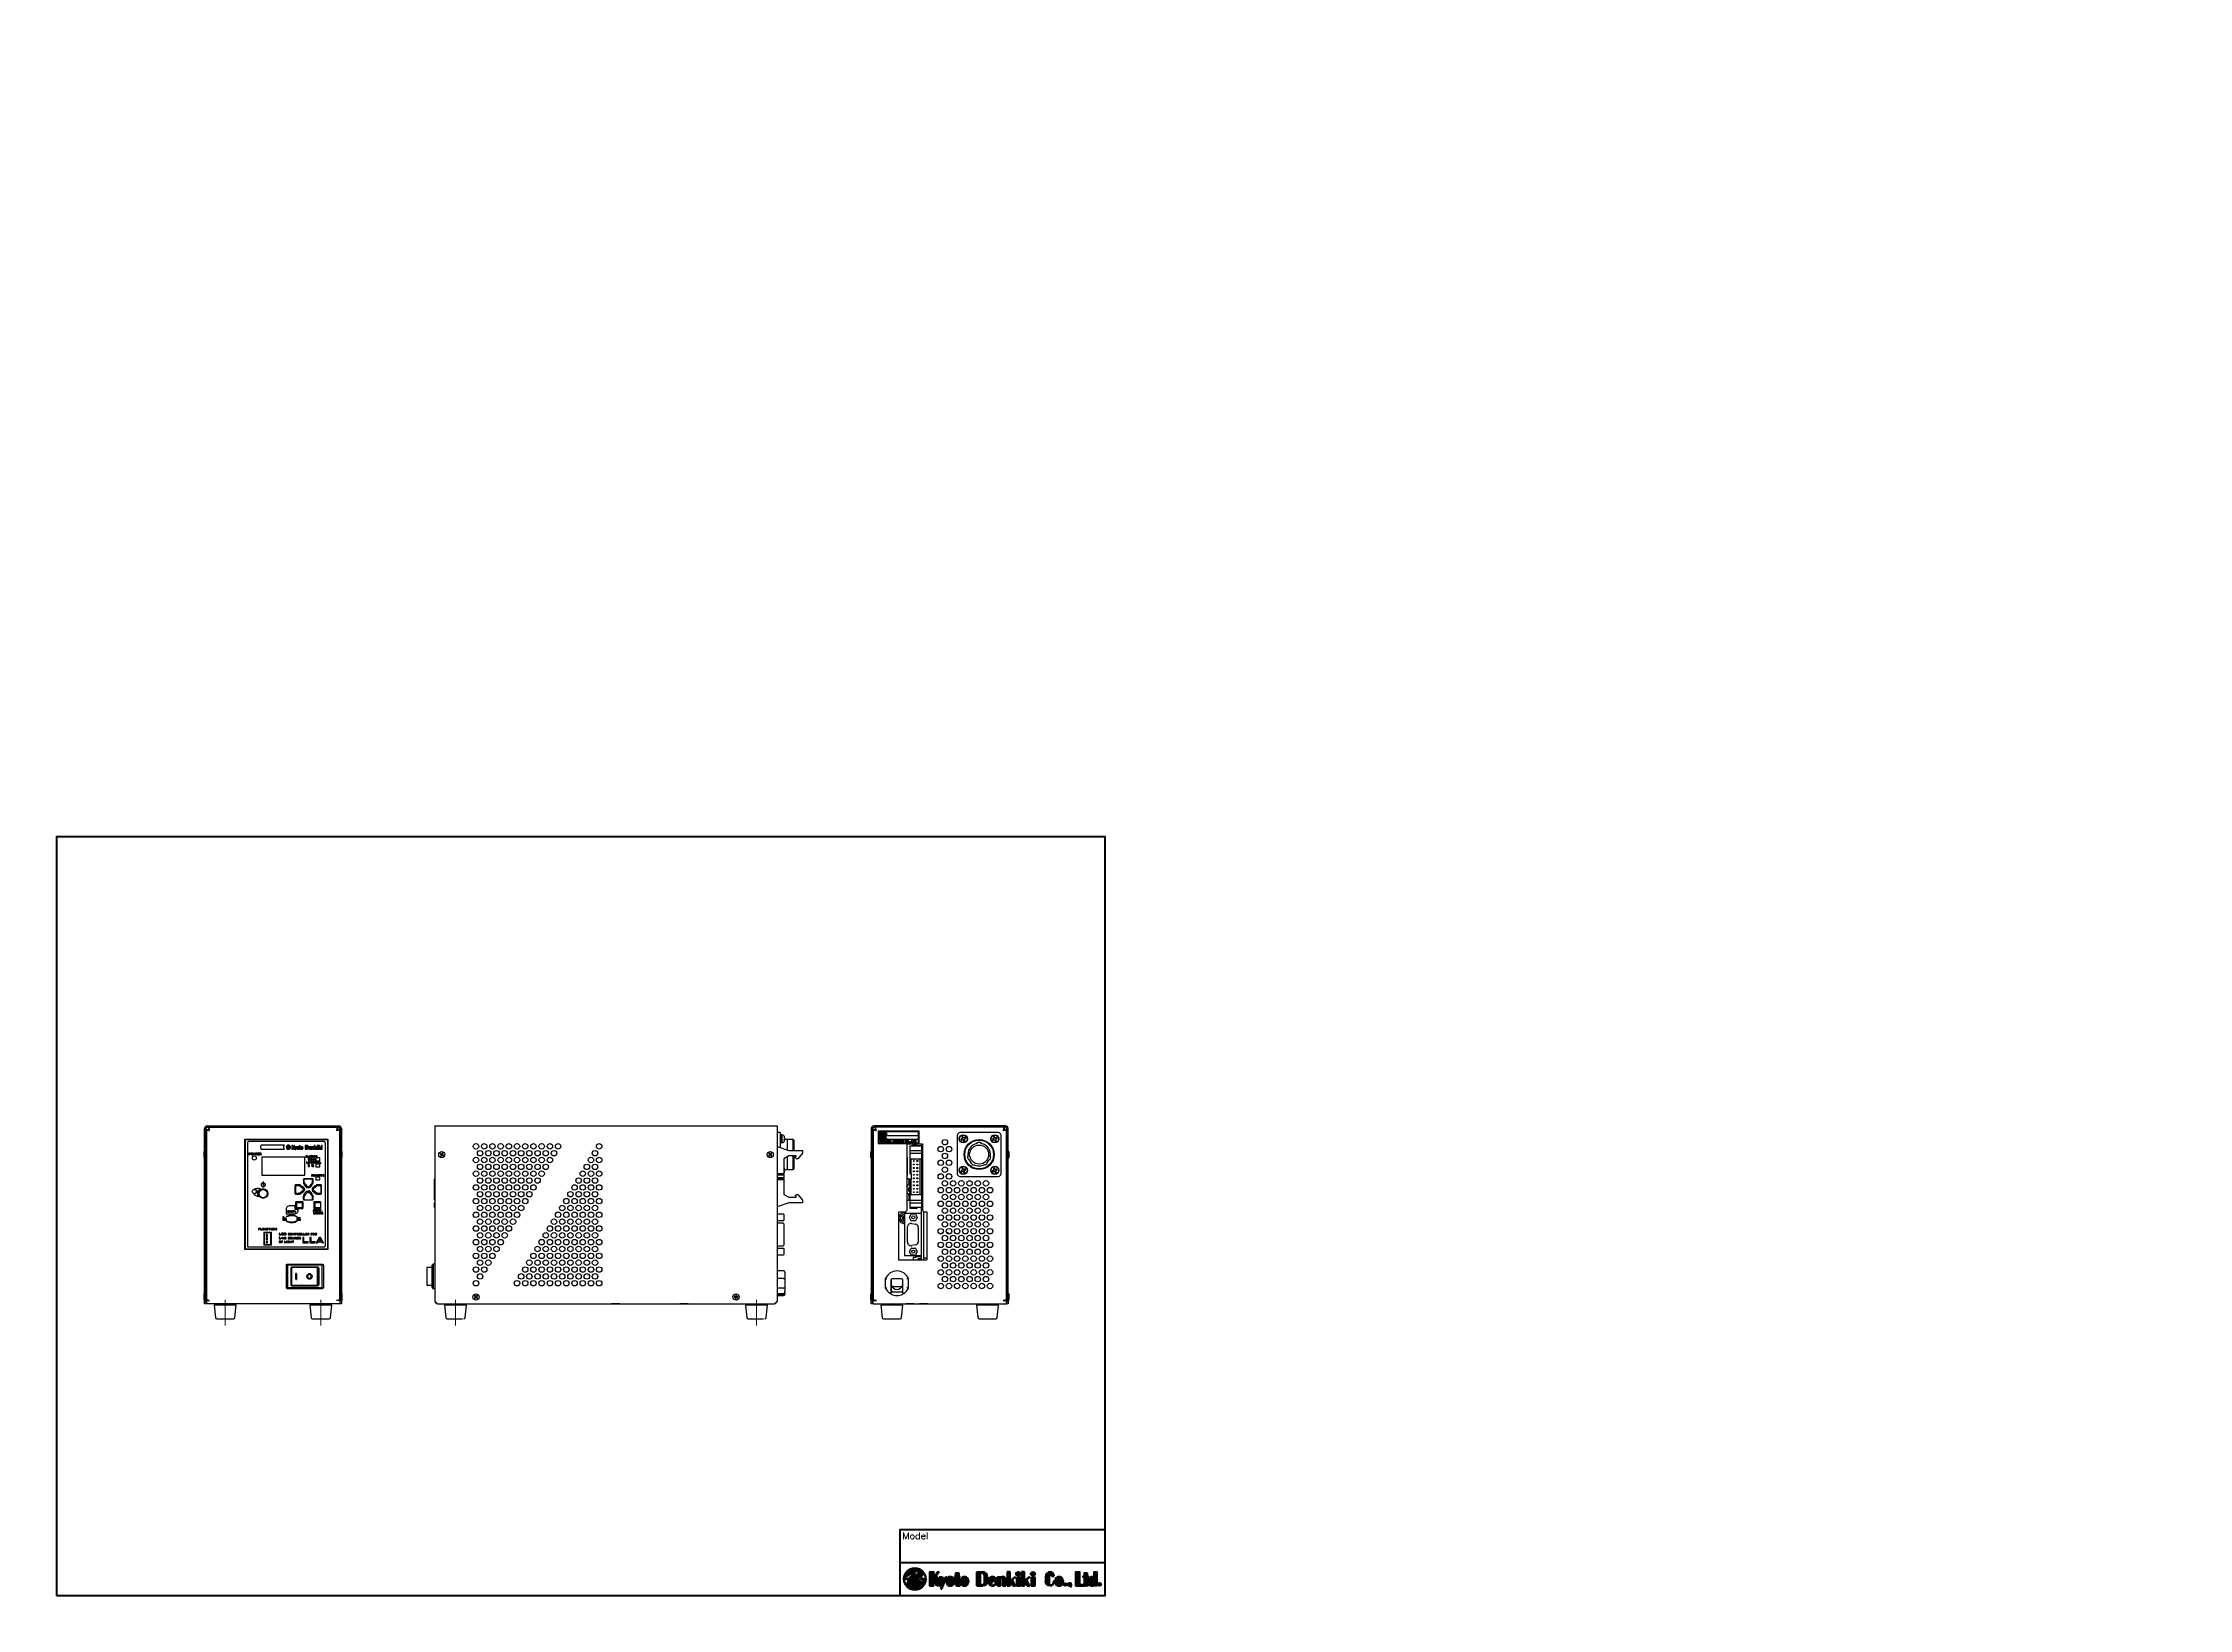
# Paper-space layout 'A3_1_4' of a CAD drawing. Header units: millimetres. Extents: x 0 to 392, y 0 to 286.
# The model-space entities are those that its viewports show. They can reach past a viewport. Long polylines and large blocks are cut down to what shows.
import ezdxf

# ---------------------------------------------------------------- set-up
doc = ezdxf.new("R2010")
doc.units = ezdxf.units.MM
doc.layers.get('0').update_dxf_attribs({"lineweight": 9})
doc.layers.get('Defpoints').update_dxf_attribs({"lineweight": 9})
for name, color, linetype, lineweight in [('2KD_寸法１', 7, 'Continuous', 15), ('2KD_寸法１ @ 1', 7, 'Continuous', 15), ('2KD_寸法１ @ 2', 7, 'Continuous', 15), ('AUX', 7, 'Continuous', 40), ('PINOFF', 6, 'Continuous', 9)]:
    doc.layers.add(name, color=color, linetype=linetype, lineweight=lineweight)
doc.layers.get('PINOFF').freeze()
doc.styles.get("Standard").update_dxf_attribs({"font": 'simplex.shx', "width": 0.8, "bigfont": 'extfont.shx'})
doc.dimstyles.new('KD-STD', dxfattribs={"dimscale": 0, "dimtxt": 2.5, "dimasz": 2.5, "dimexe": 1, "dimexo": 1, "dimgap": 1, "dimtad": 1, "dimdsep": 46, "dimtxsty": 'Standard', "dimblk": 'OPEN30', "dimcen": 0, "dimadec": 0, "dimazin": 0, "dimtfac": 1, "dimtmove": 0, "dimatfit": 3, "dimldrblk": 'OPEN30', "dimfxl": 1, "dimtfill": 1, "dimtolj": 1, "dimtzin": 0, "dimlwd": 15, "dimlwe": 15, "dimarcsym": 0})

psp = doc.layouts.new('A3_1_4')

msp = doc.modelspace()

# ---------------------------------------------------------------- texts
at = {"layer": 'AUX', "lineweight": 20}
msp.add_text('Model', height=5, dxfattribs=at).set_placement((626, 49))

# ---------------------------------------------------------------- blocks, each defined once
blk = doc.blocks.new('A$C58A435ED')
h = blk.add_hatch(color=256)
edge = h.paths.add_edge_path()
edge.add_ellipse((3.77, 4.2), major_axis=(2.36, 2.72), ratio=0.381944, start_angle=36.91421, end_angle=132.49844, ccw=False)
edge.add_arc((4.65, 6.4), 0.75, 47.71633, 192.91946, ccw=False)
edge.add_ellipse((3.77, 4.2), major_axis=(2.36, 2.72), ratio=0.381944, start_angle=355.11932, end_angle=374.40189, ccw=False)
edge.add_ellipse((4.23, 3.8), major_axis=(2.36, 2.72), ratio=0.381944, start_angle=320.87043, end_angle=364.88068, ccw=False)
edge.add_arc((4, -35.9), 40.1, 84.27519, 86.89867, ccw=False)
edge.add_arc((4, 4), 4, 0, 180)
edge.add_arc((4, -35.9), 40.1, 92.83888, 95.72481, ccw=False)
h = blk.add_hatch(color=256)
edge = h.paths.add_edge_path()
edge.add_arc((4, 4), 4, 180, 360)
edge.add_arc((4, 43.9), 40.1, 272.83888, 275.72481, ccw=False)
edge.add_ellipse((4.23, 3.8), major_axis=(2.36, 2.72), ratio=0.381944, start_angle=175.11932, end_angle=312.49844, ccw=False)
edge.add_ellipse((3.77, 4.2), major_axis=(2.36, 2.72), ratio=0.381944, start_angle=140.87043, end_angle=184.88068, ccw=False)
edge.add_arc((4, 43.9), 40.1, 264.27519, 266.89867, ccw=False)
h = blk.add_hatch(color=256)
edge = h.paths.add_edge_path(flags=17)
edge.add_ellipse((4.23, 3.8), major_axis=(2.36, 2.72), ratio=0.381944, start_angle=130.18473, end_angle=175.11932)
edge.add_ellipse((3.77, 4.2), major_axis=(2.36, 2.72), ratio=0.381944, start_angle=184.88068, end_angle=296.50441)
edge.add_arc((4, 43.9), 40.1, 267.87585, 271.76472, ccw=False)
h = blk.add_hatch(color=256)
edge = h.paths.add_edge_path(flags=17)
edge.add_ellipse((3.77, 4.2), major_axis=(2.36, 2.72), ratio=0.381944, start_angle=310.18473, end_angle=355.11932)
edge.add_ellipse((4.23, 3.8), major_axis=(2.36, 2.72), ratio=0.381944, start_angle=364.88068, end_angle=376.91726)
edge.add_arc((4.65, 6.44), 0.783, -118.93201, 3.65029, ccw=False)
edge.add_ellipse((4.23, 3.8), major_axis=(2.36, 2.72), ratio=0.381944, start_angle=39.80897, end_angle=116.50441)
edge.add_arc((4, -35.9), 40.1, 87.87585, 91.76472, ccw=False)
blk.add_circle((4, 4), 4)
for centre, radius, start, end in [((4, -35.9), 40.1, 92.83888, 95.72481), ((4, 43.9), 40.1, 264.27519, 266.89867), ((4, 43.9), 40.1, 267.87585, 271.76472), ((4, -35.9), 40.1, 87.87585, 91.76472), ((4.65, 6.4), 0.75, 46.1932, 192.91946), ((4.65, 6.44), 0.783, 241.06799, 3.65029), ((4, 43.9), 40.1, 272.83888, 275.72481), ((4, -35.9), 40.1, 84.27519, 86.89867)]:
    blk.add_arc(centre, radius, start, end)
for centre, start_param, end_param in [((3.77, 4.2), 2.009737, 4.900602), ((4.23, 3.8), 1.88285, 5.049036), ((3.77, 4.2), 1.10042, 1.907443), ((4.23, 3.8), 1.14108, 1.759009), ((3.77, 4.2), 5.024443, 6.875096), ((4.23, 3.8), 5.15133, 6.96942)]:
    blk.add_ellipse(centre, major_axis=(2.36, 2.72), ratio=0.381944, start_param=start_param, end_param=end_param)
blk = doc.blocks.new('A$C7F8063EA')
for points in [[(2.4, 4.83), (3.41, 6.17), (2.92, 6.17), (1.29, 4.05), (1.29, 6.17), (0, 6.17), (0, 1.05), (1.29, 1.05), (1.29, 3.36), (1.53, 3.67), (2.59, 1.06), (4.06, 1.06)], [(4.51, 1.13), (4.06, 0), (4.38, 0), (6.17, 4.41), (5.84, 4.41), (5.18, 2.79), (4.54, 4.41), (3.4, 4.41)], [(28.23, 6.17), (28.23, 1.05), (29.37, 1.05), (29.37, 2.64), (29.54, 2.79), (30.34, 1.05), (31.32, 1.05), (30.2, 3.32), (31.31, 4.23), (31.15, 4.41), (29.37, 3), (29.37, 6.17)], [(31.8, 4.23), (31.8, 1.05), (32.94, 1.05), (32.94, 4.23)], [(33.42, 6.17), (33.42, 1.05), (34.55, 1.05), (34.55, 2.64), (34.73, 2.79), (35.52, 1.05), (36.5, 1.05), (35.38, 3.32), (36.49, 4.23), (36.33, 4.41), (34.55, 3), (34.55, 6.17)], [(37.16, 4.23), (37.16, 1.05), (38.3, 1.05), (38.3, 4.23)], [(53.38, 6.17), (53.38, 1.05), (54.68, 1.05), (56.3, 1.05), (56.3, 1.41), (54.68, 1.41), (54.68, 6.17)]]:
    blk.add_hatch(color=256).paths.add_polyline_path(points)
h = blk.add_hatch(color=256)
h.paths.add_polyline_path([(6, 2.5, 0.993056), (8.92, 2.5), (8.92, 2.93, 1.006911), (6, 2.95)])
h.paths.add_polyline_path([(7.13, 3.91, -1.045169), (7.78, 3.88), (7.78, 1.59, -1.045169), (7.13, 1.56)], flags=16)
h = blk.add_hatch(color=256)
edge = h.paths.add_edge_path()
edge.add_line((9.41, 4.23), (9.41, 1.76))
edge.add_ellipse((10.05, 1.76), major_axis=(0, 0.709), ratio=0.902288, start_angle=90, end_angle=180)
edge.add_line((10.05, 1.05), (11.03, 1.05))
edge.add_line((11.03, 1.05), (11.03, 1.41))
edge.add_ellipse((11.03, 1.94), major_axis=(0, -0.528), ratio=0.918034, start_angle=270, end_angle=360, ccw=False)
edge.add_line((10.54, 1.94), (10.54, 4.23))
edge.add_line((10.54, 4.23), (10.87, 4.23))
edge.add_line((10.87, 4.23), (10.87, 4.59))
edge.add_line((10.87, 4.59), (10.54, 4.59))
edge.add_line((10.54, 4.59), (10.54, 5.81))
edge.add_line((10.54, 5.81), (9.41, 5.81))
edge.add_line((9.41, 5.81), (9.41, 4.59))
edge.add_line((9.41, 4.59), (9.09, 4.59))
edge.add_line((9.09, 4.59), (9.09, 4.23))
edge.add_line((9.09, 4.23), (9.41, 4.23))
h = blk.add_hatch(color=256)
h.paths.add_polyline_path([(12.66, 4.41), (12.64, 4.41, 0.412198), (11.19, 2.95), (11.19, 2.5, 0.993056), (14.11, 2.5), (14.11, 2.93, 0.416232)])
h.paths.add_polyline_path([(12.32, 3.91, -1.045169), (12.97, 3.88), (12.97, 1.59, -1.045169), (12.32, 1.56)], flags=16)
h = blk.add_hatch(color=256)
edge = h.paths.add_edge_path()
edge.add_line((17.2, 1.05), (19.3, 1.05))
edge.add_ellipse((19.3, 2.97), major_axis=(0, -1.92), ratio=0.930559, start_angle=0, end_angle=90)
edge.add_line((21.09, 2.97), (21.09, 4.25))
edge.add_ellipse((19.3, 4.25), major_axis=(0, 1.92), ratio=0.930559, start_angle=270, end_angle=360)
edge.add_line((19.3, 6.17), (17.2, 6.17))
edge.add_line((17.2, 6.17), (17.2, 1.05))
edge = h.paths.add_edge_path(flags=16)
edge.add_line((18.33, 5.81), (19.14, 5.81))
edge.add_ellipse((19.14, 5.11), major_axis=(0, 0.7), ratio=0.929746, start_angle=270, end_angle=359.83893, ccw=False)
edge.add_line((19.79, 5.11), (19.79, 2.11))
edge.add_ellipse((19.14, 2.11), major_axis=(0, -0.7), ratio=0.929746, start_angle=0.16107, end_angle=90, ccw=False)
edge.add_line((19.14, 1.41), (18.33, 1.41))
edge.add_line((18.33, 1.41), (18.33, 5.81))
h = blk.add_hatch(color=256)
edge = h.paths.add_edge_path()
edge.add_line((22.88, 4.41), (22.86, 4.41))
edge.add_arc((22.87, 2.95), 1.46, 90.39463, 180)
edge.add_line((21.41, 2.95), (21.41, 2.51))
edge.add_arc((22.87, 2.51), 1.46, 180.25946, 269.33975)
edge.add_line((22.85, 1.05), (22.89, 1.05))
edge.add_arc((22.87, 2.51), 1.46, 270.66025, 354.21936)
edge.add_line((24.33, 2.37), (24.08, 2.37))
edge.add_ellipse((22.88, 2.37), major_axis=(-1.2, 0), ratio=0.941657, start_angle=90.17745, end_angle=180, ccw=False)
edge.add_arc((22.86, 1.56), 0.325, 180, 276.56414, ccw=False)
edge.add_line((22.54, 1.56), (22.54, 2.73))
edge.add_line((22.54, 2.73), (24.33, 2.73))
edge.add_line((24.33, 2.73), (24.33, 2.93))
edge.add_arc((22.87, 2.95), 1.46, 359.21074, 449.60537)
h.paths.add_polyline_path([(22.54, 3.09), (22.54, 3.91, -1.045169), (23.19, 3.88), (23.19, 3.09)], flags=16)
h = blk.add_hatch(color=256)
edge = h.paths.add_edge_path()
edge.add_line((24.67, 4.41), (24.67, 1.05))
edge.add_line((24.67, 1.05), (25.79, 1.05))
edge.add_line((25.79, 1.05), (25.79, 3.72))
edge.add_ellipse((26.22, 3.72), major_axis=(0.377, 0.217), ratio=0.907884, start_angle=60.06452, end_angle=150.06452, ccw=False)
edge.add_ellipse((26.22, 3.72), major_axis=(0, 0.404), ratio=0.965673, start_angle=270, end_angle=360, ccw=False)
edge.add_line((26.61, 3.72), (26.61, 1.05))
edge.add_line((26.61, 1.05), (27.74, 1.05))
edge.add_line((27.74, 1.05), (27.74, 3.36))
edge.add_ellipse((26.77, 3.36), major_axis=(0, 1.05), ratio=0.925613, start_angle=270, end_angle=360)
edge.add_ellipse((26.77, 4.02), major_axis=(-0.975, 0), ratio=0.402759, start_angle=270, end_angle=360)
edge.add_line((25.79, 4.02), (25.79, 4.23))
edge.add_line((25.79, 4.23), (25.63, 4.41))
edge.add_line((25.63, 4.41), (24.67, 4.41))
h = blk.add_hatch(color=256)
edge = h.paths.add_edge_path()
edge.add_ellipse((32.28, 5.46), major_axis=(-0.803, 0), ratio=0.880683, start_angle=0, end_angle=360)
h = blk.add_hatch(color=256)
edge = h.paths.add_edge_path()
edge.add_ellipse((37.64, 5.46), major_axis=(-0.803, 0), ratio=0.880683, start_angle=0, end_angle=360)
h = blk.add_hatch(color=256)
edge = h.paths.add_edge_path()
edge.add_arc((44.03, 5.39), 0.402, 0, 180, ccw=False)
edge.add_line((44.43, 5.39), (44.43, 4.59))
edge.add_line((44.43, 4.59), (45.4, 4.59))
edge.add_ellipse((44.03, 4.59), major_axis=(0, 1.59), ratio=0.861671, start_angle=270, end_angle=360)
edge.add_ellipse((44.03, 4.4), major_axis=(-1.84, 0), ratio=0.958258, start_angle=270, end_angle=360)
edge.add_line((42.19, 4.4), (42.19, 2.82))
edge.add_ellipse((44.03, 2.82), major_axis=(-1.84, 0), ratio=0.958258, start_angle=0, end_angle=90)
edge.add_ellipse((44.03, 2.64), major_axis=(0, -1.59), ratio=0.859541, start_angle=0, end_angle=90)
edge.add_line((45.4, 2.64), (45.08, 2.64))
edge.add_line((45.08, 2.64), (45.08, 2.1))
edge.add_ellipse((44.45, 2.1), major_axis=(0, -0.689), ratio=0.905354, start_angle=0, end_angle=90, ccw=False)
edge.add_line((44.45, 1.41), (44.13, 1.41))
edge.add_ellipse((44.13, 1.93), major_axis=(0, 0.516), ratio=0.975773, start_angle=90, end_angle=180, ccw=False)
edge.add_line((43.63, 1.93), (43.63, 5.39))
h = blk.add_hatch(color=256)
h.paths.add_polyline_path([(45.75, 2.5, 0.409357), (47.19, 1.05), (47.22, 1.05, 0.409404), (48.66, 2.5), (48.66, 2.93, 1.006911), (45.75, 2.95)])
h.paths.add_polyline_path([(46.88, 3.91, -1), (47.53, 3.91), (47.53, 1.56, -1), (46.88, 1.56)], flags=16)
h = blk.add_hatch(color=256)
edge = h.paths.add_edge_path()
edge.add_ellipse((49.48, 1.58), major_axis=(-0.65, 0), ratio=0.820872, start_angle=0, end_angle=360)
h = blk.add_hatch(color=256)
edge = h.paths.add_edge_path()
edge.add_ellipse((51.1, 1.58), major_axis=(-0.65, 0), ratio=0.820872, start_angle=178.56901, end_angle=477.54277)
edge.add_ellipse((51.26, 1.1), major_axis=(0, -0.409), ratio=0.251102, start_angle=0, end_angle=84.64326, ccw=False)
edge.add_ellipse((51.26, 1.41), major_axis=(0, -0.72), ratio=0.731271, start_angle=0, end_angle=90)
edge.add_ellipse((51.7, 1.41), major_axis=(0, 0.202), ratio=0.432391, start_angle=270, end_angle=339.56039)
edge.add_ellipse((51.7, 1.41), major_axis=(0, 0.202), ratio=0.432391, start_angle=339.56039, end_angle=340.25482, ccw=False)
h = blk.add_hatch(color=256)
edge = h.paths.add_edge_path()
edge.add_line((56.02, 4.23), (56.34, 4.23))
edge.add_line((56.34, 4.23), (56.34, 1.76))
edge.add_ellipse((56.98, 1.76), major_axis=(0, 0.709), ratio=0.902288, start_angle=90, end_angle=180)
edge.add_line((56.98, 1.05), (57.95, 1.05))
edge.add_line((57.95, 1.05), (57.95, 1.41))
edge.add_ellipse((57.95, 1.94), major_axis=(0, -0.528), ratio=0.918034, start_angle=270, end_angle=360, ccw=False)
edge.add_line((57.47, 1.94), (57.47, 4.23))
edge.add_line((57.47, 4.23), (57.79, 4.23))
edge.add_line((57.79, 4.23), (57.79, 4.59))
edge.add_line((57.79, 4.59), (57.47, 4.59))
edge.add_line((57.47, 4.59), (57.47, 5.81))
edge.add_line((57.47, 5.81), (56.34, 5.81))
edge.add_line((56.34, 5.81), (56.34, 4.59))
edge.add_line((56.34, 4.59), (56.02, 4.59))
edge.add_line((56.02, 4.59), (56.02, 4.23))
h = blk.add_hatch(color=256)
edge = h.paths.add_edge_path()
edge.add_line((61.01, 6.17), (60.04, 6.17))
edge.add_line((60.04, 6.17), (60.04, 3.97))
edge.add_ellipse((59.37, 3.15), major_axis=(0, -1.25), ratio=0.700546, start_angle=140.56261, end_angle=180.00002)
edge.add_line((59.37, 4.41), (58.96, 4.41))
edge.add_ellipse((58.96, 3.15), major_axis=(0, -1.25), ratio=0.700546, start_angle=179.99998, end_angle=269.99998)
edge.add_line((58.08, 3.15), (58.08, 2.3))
edge.add_ellipse((58.96, 2.3), major_axis=(0, 1.25), ratio=0.700546, start_angle=90.00002, end_angle=180.00002)
edge.add_line((58.96, 1.05), (59.37, 1.05))
edge.add_ellipse((59.37, 2.3), major_axis=(0, 1.25), ratio=0.700546, start_angle=179.99998, end_angle=219.43739)
edge.add_line((60.04, 1.49), (60.04, 1.05))
edge.add_line((60.04, 1.05), (61.01, 1.05))
edge.add_line((61.01, 1.05), (61.01, 6.17))
h.paths.add_polyline_path([(60.04, 1.74, -1), (59.22, 1.74), (59.22, 3.76, -1), (60.04, 3.76)], flags=16)
h = blk.add_hatch(color=256)
edge = h.paths.add_edge_path()
edge.add_ellipse((61.97, 1.65), major_axis=(-0.582, 0), ratio=0.959913, start_angle=0, end_angle=360)
for p, q in [((0, 6.17), (1.29, 6.17)), ((0, 1.05), (1.29, 1.05)), ((2.92, 6.17), (1.29, 4.05)), ((1.53, 3.67), (1.29, 3.36)), ((2.59, 1.06), (1.53, 3.67)), ((3.41, 6.17), (2.4, 4.83)), ((4.06, 1.06), (2.4, 4.83)), ((4.06, 1.06), (2.59, 1.06)), ((2.92, 6.17), (3.41, 6.17)), ((3.4, 4.41), (4.51, 1.13)), ((3.4, 4.41), (4.54, 4.41)), ((3.4, 4.41), (4.54, 4.41)), ((4.06, 0), (4.51, 1.13)), ((4.06, 0), (4.38, 0)), ((4.38, 0), (6.17, 4.41)), ((4.54, 4.41), (5.19, 2.78)), ((5.18, 2.79), (5.84, 4.41)), ((5.84, 4.41), (6.17, 4.41)), ((6, 2.95), (6, 2.52)), ((8.92, 2.93), (8.92, 2.5)), ((9.09, 4.59), (9.09, 4.23)), ((9.09, 4.59), (9.09, 4.23)), ((9.09, 4.23), (9.41, 4.23)), ((9.09, 4.23), (9.41, 4.23)), ((9.41, 5.81), (10.54, 5.81)), ((9.41, 5.81), (9.41, 4.59)), ((9.41, 4.23), (9.41, 1.76)), ((10.05, 1.05), (11.03, 1.05)), ((11.03, 1.05), (10.05, 1.05)), ((10.54, 5.81), (10.54, 4.59)), ((10.54, 4.23), (10.87, 4.23)), ((10.54, 4.23), (10.87, 4.23)), ((10.54, 4.23), (10.54, 1.94)), ((11.03, 1.41), (11.03, 1.05)), ((11.03, 1.41), (11.03, 1.05)), ((11.03, 1.05), (11.03, 1.05)), ((11.19, 2.95), (11.19, 2.52)), ((12.64, 4.41), (12.66, 4.41)), ((12.66, 1.05), (12.66, 1.05)), ((14.11, 2.93), (14.11, 2.5)), ((17.2, 6.17), (19.3, 6.17)), ((17.2, 1.05), (17.2, 6.17)), ((17.2, 1.05), (17.2, 6.17)), ((17.2, 6.17), (19.3, 6.17)), ((17.2, 1.05), (19.3, 1.05)), ((17.2, 1.05), (19.3, 1.05)), ((18.33, 5.81), (18.33, 1.41)), ((18.33, 1.41), (18.33, 5.81)), ((18.33, 5.81), (19.14, 5.81)), ((18.33, 1.41), (19.14, 1.41)), ((19.79, 5.11), (19.79, 2.11)), ((21.09, 4.25), (21.09, 2.97)), ((21.41, 2.95), (21.41, 2.52)), ((22.54, 3.09), (23.19, 3.09)), ((22.54, 2.73), (24.33, 2.73)), ((22.85, 1.05), (22.89, 1.05)), ((22.86, 4.41), (22.88, 4.41)), ((22.88, 1.05), (22.88, 1.05)), ((24.08, 2.37), (24.33, 2.37)), ((24.33, 2.93), (24.33, 2.73)), ((24.67, 4.41), (25.63, 4.41)), ((24.67, 1.05), (24.67, 4.41)), ((24.67, 4.41), (25.63, 4.41)), ((24.67, 4.41), (25.63, 4.41)), ((24.67, 1.05), (24.67, 4.41)), ((24.67, 4.41), (25.63, 4.41)), ((24.67, 1.05), (25.79, 1.05)), ((24.67, 1.05), (25.79, 1.05)), ((25.79, 4.23), (25.63, 4.41)), ((25.79, 4.23), (25.63, 4.41)), ((25.79, 4.02), (25.79, 4.23)), ((25.79, 4.02), (25.79, 4.23)), ((25.79, 4.23), (25.79, 4.02)), ((25.79, 1.05), (25.79, 3.72)), ((25.79, 1.05), (25.79, 3.72)), ((26.61, 1.05), (26.61, 3.72)), ((26.61, 1.05), (26.61, 3.72)), ((26.61, 1.05), (27.74, 1.05)), ((26.61, 1.05), (27.74, 1.05)), ((27.74, 1.05), (27.74, 3.36)), ((27.74, 1.05), (27.74, 3.36)), ((28.23, 6.17), (29.37, 6.17)), ((28.23, 6.17), (28.23, 1.05)), ((29.37, 6.17), (28.23, 6.17)), ((28.23, 1.05), (29.37, 1.05)), ((28.23, 1.05), (29.37, 1.05)), ((29.37, 3), (29.37, 6.17)), ((31.15, 4.41), (29.37, 3)), ((29.54, 2.79), (29.37, 2.64)), ((29.37, 1.05), (29.37, 2.64)), ((30.34, 1.05), (29.54, 2.79)), ((31.31, 4.23), (30.2, 3.32)), ((31.32, 1.05), (30.2, 3.32)), ((30.34, 1.05), (31.32, 1.05)), ((31.15, 4.41), (31.31, 4.23)), ((31.8, 1.05), (32.94, 1.05)), ((33.42, 6.17), (34.55, 6.17)), ((33.42, 6.17), (33.42, 1.05)), ((34.55, 6.17), (33.42, 6.17)), ((33.42, 1.05), (34.55, 1.05)), ((33.42, 1.05), (34.55, 1.05)), ((34.55, 3), (34.55, 6.17)), ((36.34, 4.41), (34.55, 3)), ((34.73, 2.79), (34.55, 2.64)), ((34.55, 1.05), (34.55, 2.64)), ((35.52, 1.05), (34.73, 2.79)), ((36.49, 4.23), (35.38, 3.32)), ((36.5, 1.05), (35.38, 3.32)), ((35.52, 1.05), (36.5, 1.05)), ((36.33, 4.41), (36.49, 4.23)), ((37.16, 1.05), (38.3, 1.05)), ((37.46, 6.17), (37.64, 6.17)), ((37.46, 6.15), (37.46, 6.17)), ((37.46, 4.76), (37.46, 4.77)), ((42.19, 4.4), (42.19, 4.41)), ((42.19, 4.4), (42.19, 2.82)), ((43.63, 5.39), (43.63, 1.93)), ((43.63, 5.39), (43.63, 1.93)), ((44.13, 1.41), (44.45, 1.41)), ((44.13, 1.41), (44.45, 1.41)), ((44.43, 4.59), (44.43, 5.39)), ((44.43, 4.59), (44.43, 5.39)), ((45.4, 4.59), (44.43, 4.59)), ((44.43, 4.59), (45.4, 4.59)), ((45.4, 2.64), (45.08, 2.64)), ((45.08, 2.64), (45.08, 2.1)), ((45.4, 2.64), (45.08, 2.64)), ((45.08, 2.64), (45.08, 2.1)), ((45.75, 2.95), (45.75, 2.52)), ((47.19, 1.05), (47.22, 1.05)), ((48.66, 2.93), (48.66, 2.5)), ((51.75, 1.57), (51.75, 1.57)), ((53.38, 6.17), (54.68, 6.17)), ((53.38, 1.05), (56.3, 1.05)), ((54.68, 1.41), (54.68, 2.01)), ((56.02, 4.59), (56.02, 4.23)), ((56.02, 4.59), (56.02, 4.23)), ((56.02, 4.23), (56.34, 4.23)), ((56.02, 4.23), (56.34, 4.23)), ((56.34, 5.81), (57.47, 5.81)), ((56.34, 5.81), (56.34, 4.59)), ((56.34, 4.23), (56.34, 1.76)), ((57.95, 1.05), (56.98, 1.05)), ((57.47, 5.81), (57.47, 4.59)), ((57.47, 4.23), (57.79, 4.23)), ((57.47, 4.23), (57.79, 4.23)), ((57.47, 4.23), (57.47, 1.94)), ((57.95, 1.41), (57.95, 1.05)), ((57.95, 1.41), (57.95, 1.05)), ((57.95, 1.05), (57.95, 1.41)), ((58.08, 3.15), (58.08, 2.38)), ((58.08, 3.15), (58.08, 2.3)), ((59.37, 4.41), (58.96, 4.41)), ((58.96, 1.05), (59.37, 1.05)), ((59.22, 3.76), (59.22, 1.74)), ((59.22, 3.76), (59.22, 1.74)), ((60.04, 6.17), (61.01, 6.17)), ((60.04, 6.17), (61.01, 6.17)), ((61.01, 1.05), (61.01, 1.97)), ((61.01, 1.05), (61.01, 1.97)), ((61.97, 2.22), (61.97, 2.21)), ((61.97, 1.1), (61.97, 1.09)), ((62.55, 1.66), (62.56, 1.66))]:
    blk.add_line(p, q)
for points in [[(1.29, 3.36), (1.29, 1.05), (0, 1.05), (0, 6.17), (1.29, 6.17), (1.29, 4.05)], [(7.13, 3.91), (7.13, 1.56)], [(7.78, 1.53), (7.78, 3.93)], [(9.09, 4.23), (9.09, 4.59), (9.41, 4.59)], [(9.09, 4.23), (9.09, 4.59), (9.41, 4.59)], [(10.54, 4.59), (10.87, 4.59), (10.87, 4.23)], [(10.54, 4.59), (10.87, 4.59), (10.87, 4.23)], [(12.32, 3.91), (12.32, 1.56)], [(12.97, 1.53), (12.97, 3.93)], [(22.54, 3.91), (22.54, 3.09)], [(22.54, 2.73), (22.54, 1.56)], [(23.19, 3.09), (23.19, 3.93)], [(46.88, 3.91), (46.88, 1.56)], [(47.53, 3.91), (47.53, 1.56)], [(54.68, 1.05), (53.38, 1.05), (53.38, 6.17), (54.68, 6.17), (54.68, 1.41)], [(54.68, 1.05), (56.3, 1.05), (56.3, 1.41), (54.68, 1.41)], [(56.34, 4.23), (56.02, 4.23), (56.02, 4.59), (56.34, 4.59)], [(56.34, 4.23), (56.02, 4.23), (56.02, 4.59), (56.34, 4.59)], [(57.47, 4.59), (57.79, 4.59), (57.79, 4.23), (57.47, 4.23)], [(57.47, 4.59), (57.79, 4.59), (57.79, 4.23), (57.47, 4.23)], [(60.04, 3.97), (60.04, 6.17), (61.01, 6.17), (61.01, 1.05), (60.04, 1.05), (60.04, 1.49)], [(60.04, 3.97), (60.04, 6.17), (61.01, 6.17), (61.01, 1.05), (60.04, 1.05), (60.04, 1.49)], [(60.04, 1.74), (60.04, 3.76)], [(60.04, 1.74), (60.04, 3.76)]]:
    blk.add_lwpolyline(points)
for points in [[(31.8, 4.23), (32.94, 4.23), (32.94, 1.05), (31.8, 1.05)], [(37.16, 4.23), (38.3, 4.23), (38.3, 1.05), (37.16, 1.05)]]:
    blk.add_lwpolyline(points, close=True)
for centre, radius, start, end in [((7.46, 2.95), 1.46, 359.21074, 180), ((7.46, 2.51), 1.46, 179.59612, 359.60537), ((7.46, 3.91), 0.325, 354.93912, 180), ((7.46, 1.56), 0.325, 180, 5.06088), ((12.65, 2.95), 1.46, 359.21074, 180), ((12.65, 2.51), 1.46, 179.59612, 359.60537), ((12.65, 3.91), 0.325, 354.93912, 180), ((12.65, 1.56), 0.325, 180, 5.06088), ((22.87, 2.95), 1.46, 359.21074, 180), ((22.87, 2.51), 1.46, 179.74054, 354.21936), ((22.86, 3.91), 0.325, 354.93912, 180), ((22.86, 1.56), 0.325, 180, 273.14899), ((44.03, 5.39), 0.402, 0, 180), ((47.2, 2.95), 1.46, 359.21074, 180), ((47.2, 2.51), 1.46, 179.59612, 359.60537), ((47.2, 3.91), 0.325, 0, 180), ((47.2, 1.56), 0.325, 180, 360), ((59.63, 3.76), 0.411, 0, 180), ((59.63, 1.74), 0.411, 180, 0)]:
    blk.add_arc(centre, radius, start, end)
for centre, major_axis, ratio, start_param, end_param in [((10.05, 1.76), (0, 0.709), 0.902288, 1.570796, 3.141593), ((11.03, 1.94), (0, -0.528), 0.918034, 4.712389, 6.283185), ((19.14, 5.11), (0, 0.7), 0.929746, 4.712389, 6.280162), ((19.3, 4.25), (0, 1.92), 0.930559, 4.712389, 6.283185), ((22.88, 2.37), (-1.2, 0), 0.941657, 1.573713, 3.141593), ((26.77, 4.02), (-0.975, 0), 0.402759, 4.712389, 6.283185), ((26.22, 3.72), (0, 0.404), 0.965673, 4.712389, 6.283185), ((26.77, 3.36), (0, 1.05), 0.925613, 4.712389, 6.283185), ((44.03, 4.4), (-1.84, 0), 0.958258, 4.712389, 6.283185), ((44.13, 1.93), (0, 0.516), 0.975773, 1.570796, 3.141593), ((44.03, 4.59), (0, 1.59), 0.861671, 4.712389, 6.283185), ((44.03, 2.64), (0, -1.59), 0.859541, 0, 1.570796), ((44.45, 2.1), (0, -0.689), 0.905354, 0, 1.570796), ((51.1, 1.58), (-0.65, 0), 0.820872, 3.11117, 8.258473), ((51.26, 1.41), (0, -0.72), 0.731271, 0, 1.570796), ((51.26, 1.1), (0, -0.409), 0.251102, 0, 1.547256), ((51.7, 1.41), (0, 0.202), 0.432391, 4.712389, 5.59034), ((56.98, 1.76), (0, 0.709), 0.902288, 1.570796, 3.141593), ((57.95, 1.94), (0, -0.528), 0.918034, 4.712389, 6.283185), ((58.96, 3.15), (0, -1.25), 0.700546, 3.141592, 4.712389), ((59.37, 2.3), (0, 1.25), 0.700546, 3.141592, 4.006894)]:
    blk.add_ellipse(centre, major_axis=major_axis, ratio=ratio, start_param=start_param, end_param=end_param)
at = {"extrusion": (0, 0, -1)}
for centre, major_axis, ratio, start_param, end_param in [((19.14, 2.11), (0, -0.7), 0.929746, 4.712389, 6.280162), ((19.3, 2.97), (0, -1.92), 0.930559, 4.712389, 6.283185), ((26.22, 3.72), (0.377, 0.217), 0.907884, 3.706835, 5.194113), ((44.03, 2.82), (-1.84, 0), 0.958258, 4.712389, 6.283185), ((58.96, 2.3), (0, 1.25), 0.700546, 3.141592, 4.712389), ((59.37, 3.15), (0, -1.25), 0.700546, 3.141592, 4.006894)]:
    blk.add_ellipse(centre, major_axis=major_axis, ratio=ratio, start_param=start_param, end_param=end_param, dxfattribs=at)
for centre, major_axis, ratio in [((32.28, 5.46), (-0.803, 0), 0.880683), ((37.64, 5.46), (-0.803, 0), 0.880683), ((49.48, 1.58), (-0.65, 0), 0.820872), ((61.97, 1.65), (-0.582, 0), 0.959913)]:
    blk.add_ellipse(centre, major_axis=major_axis, ratio=ratio)
blk = doc.blocks.new('_Open30')
at = {"lineweight": -2}
for p, q in [((-1, 0.27), (0, 0)), ((0, 0), (-1, -0.27)), ((0, 0), (-1, 0))]:
    blk.add_line(p, q, dxfattribs=at)
blk = doc.blocks.new('*D60')
at = {"layer": '2KD_寸法１', "color": 0, "lineweight": 15}
for p, q in [((131.1, 204.2), (131.1, 190.1)), ((201.1, 204.2), (201.1, 190.1)), ((133.6, 191.1), (198.6, 191.1))]:
    blk.add_line(p, q, dxfattribs=at)
at = {"layer": 'Defpoints', "color": 0}
for p in [(131.1, 205.2), (201.1, 205.2), (201.1, 191.1)]:
    blk.add_point(p, dxfattribs=at)
at = {"layer": '2KD_寸法１', "color": 0, "lineweight": 15, "xscale": 2.5, "yscale": 2.5, "zscale": 2.5, "rotation": 180}
blk.add_blockref('_Open30', (131.1, 191.1), dxfattribs=at)
at = {"layer": '2KD_寸法１', "color": 0, "lineweight": 15, "xscale": 2.5, "yscale": 2.5, "zscale": 2.5}
blk.add_blockref('_Open30', (201.1, 191.1), dxfattribs=at)
at = {"layer": '2KD_寸法１', "color": 0, "insert": (166.1, 193.3), "char_height": 2.5, "attachment_point": 5, "bg_fill": 3, "box_fill_scale": 1.1, "bg_fill_color": 9, "bg_fill_true_color": 13158600, "bg_fill_transparency": 4391178}
blk.add_mtext('\\A1;70', dxfattribs=at)
blk = doc.blocks.new('*D61')
at = {"layer": '2KD_寸法１', "color": 0, "lineweight": 15}
for p, q in [((131.1, 203.2), (131.1, 189.1)), ((136.1, 191.1), (196.1, 191.1)), ((201.1, 203.2), (201.1, 189.1))]:
    blk.add_line(p, q, dxfattribs=at)
at = {"layer": 'Defpoints', "color": 0}
for p in [(131.1, 205.2), (201.1, 205.2), (201.1, 191.1)]:
    blk.add_point(p, dxfattribs=at)
at = {"layer": '2KD_寸法１', "color": 0, "lineweight": 15, "xscale": 5, "yscale": 5, "zscale": 5, "rotation": 180}
blk.add_blockref('_Open30', (131.1, 191.1), dxfattribs=at)
at = {"layer": '2KD_寸法１', "color": 0, "lineweight": 15, "xscale": 5, "yscale": 5, "zscale": 5}
blk.add_blockref('_Open30', (201.1, 191.1), dxfattribs=at)
at = {"layer": '2KD_寸法１', "color": 0, "insert": (166.1, 195.6), "char_height": 5, "attachment_point": 5, "bg_fill": 3, "box_fill_scale": 1.1, "bg_fill_color": 9, "bg_fill_true_color": 13158600, "bg_fill_transparency": 4391534}
blk.add_mtext('\\A1;70', dxfattribs=at)
blk = doc.blocks.new('*D62')
at = {"layer": '2KD_寸法１', "color": 0, "lineweight": 15}
for p, q in [((299.4, 204.2), (299.4, 190.1)), ((519.4, 204.2), (519.4, 190.1)), ((301.9, 191.1), (516.9, 191.1))]:
    blk.add_line(p, q, dxfattribs=at)
at = {"layer": 'Defpoints', "color": 0}
for p in [(299.4, 205.2), (519.4, 205.2), (519.4, 191.1)]:
    blk.add_point(p, dxfattribs=at)
at = {"layer": '2KD_寸法１', "color": 0, "lineweight": 15, "xscale": 2.5, "yscale": 2.5, "zscale": 2.5, "rotation": 180}
blk.add_blockref('_Open30', (299.4, 191.1), dxfattribs=at)
at = {"layer": '2KD_寸法１', "color": 0, "lineweight": 15, "xscale": 2.5, "yscale": 2.5, "zscale": 2.5}
blk.add_blockref('_Open30', (519.4, 191.1), dxfattribs=at)
at = {"layer": '2KD_寸法１', "color": 0, "insert": (409.4, 193.3), "char_height": 2.5, "attachment_point": 5, "bg_fill": 3, "box_fill_scale": 1.1, "bg_fill_color": 9, "bg_fill_true_color": 13158600, "bg_fill_transparency": 4391402}
blk.add_mtext('\\A1;220', dxfattribs=at)
blk = doc.blocks.new('*D63')
at = {"layer": '2KD_寸法１', "color": 0, "lineweight": 15}
for p, q in [((299.4, 203.2), (299.4, 189.1)), ((304.4, 191.1), (514.4, 191.1)), ((519.4, 203.2), (519.4, 189.1))]:
    blk.add_line(p, q, dxfattribs=at)
at = {"layer": 'Defpoints', "color": 0}
for p in [(299.4, 205.2), (519.4, 205.2), (519.4, 191.1)]:
    blk.add_point(p, dxfattribs=at)
at = {"layer": '2KD_寸法１', "color": 0, "lineweight": 15, "xscale": 5, "yscale": 5, "zscale": 5, "rotation": 180}
blk.add_blockref('_Open30', (299.4, 191.1), dxfattribs=at)
at = {"layer": '2KD_寸法１', "color": 0, "lineweight": 15, "xscale": 5, "yscale": 5, "zscale": 5}
blk.add_blockref('_Open30', (519.4, 191.1), dxfattribs=at)
at = {"layer": '2KD_寸法１', "color": 0, "insert": (409.4, 195.6), "char_height": 5, "attachment_point": 5, "bg_fill": 3, "box_fill_scale": 1.1, "bg_fill_color": 9, "bg_fill_true_color": 13158600, "bg_fill_transparency": 4391850}
blk.add_mtext('\\A1;220', dxfattribs=at)
blk = doc.blocks.new('*D64')
at = {"layer": '2KD_寸法１', "color": 0, "lineweight": 15}
for p, q in [((116.1, 220.5), (116.1, 190.1)), ((131.1, 204.2), (131.1, 190.1)), ((118.6, 191.1), (128.6, 191.1))]:
    blk.add_line(p, q, dxfattribs=at)
at = {"layer": 'Defpoints', "color": 0}
for p in [(116.1, 221.5), (131.1, 205.2)]:
    blk.add_point(p, dxfattribs=at)
at = {"layer": '2KD_寸法１', "color": 0, "lineweight": 15, "xscale": 2.5, "yscale": 2.5, "zscale": 2.5, "rotation": 180}
blk.add_blockref('_Open30', (116.1, 191.1), dxfattribs=at)
at = {"layer": '2KD_寸法１', "color": 0, "lineweight": 15, "xscale": 2.5, "yscale": 2.5, "zscale": 2.5}
blk.add_blockref('_Open30', (131.1, 191.1), dxfattribs=at)
at = {"layer": '2KD_寸法１', "color": 0, "insert": (123.6, 193.3), "char_height": 2.5, "attachment_point": 5, "bg_fill": 3, "box_fill_scale": 1.1, "bg_fill_color": 9, "bg_fill_true_color": 13158600, "bg_fill_transparency": 4391906}
blk.add_mtext('\\A1;15', dxfattribs=at)
at = {"layer": 'Defpoints', "color": 0}
blk.add_point((131.1, 191.1), dxfattribs=at)
blk = doc.blocks.new('*D65')
at = {"layer": '2KD_寸法１', "color": 0, "lineweight": 15}
for p, q in [((116.1, 219.5), (116.1, 189.1)), ((121.1, 191.1), (126.1, 191.1)), ((131.1, 203.2), (131.1, 189.1))]:
    blk.add_line(p, q, dxfattribs=at)
at = {"layer": 'Defpoints', "color": 0}
blk.add_point((116.1, 221.5), dxfattribs=at)
at = {"layer": '2KD_寸法１', "color": 0, "lineweight": 15, "xscale": 5, "yscale": 5, "zscale": 5, "rotation": 180}
blk.add_blockref('_Open30', (116.1, 191.1), dxfattribs=at)
at = {"layer": '2KD_寸法１', "color": 0, "lineweight": 15, "xscale": 5, "yscale": 5, "zscale": 5}
blk.add_blockref('_Open30', (131.1, 191.1), dxfattribs=at)
at = {"layer": '2KD_寸法１', "color": 0, "insert": (123.6, 195.6), "char_height": 5, "attachment_point": 5, "bg_fill": 3, "box_fill_scale": 1.1, "bg_fill_color": 9, "bg_fill_true_color": 13158600, "bg_fill_transparency": 4391854}
blk.add_mtext('\\A1;15', dxfattribs=at)
at = {"layer": 'Defpoints', "color": 0}
for p in [(131.1, 205.2), (131.1, 191.1)]:
    blk.add_point(p, dxfattribs=at)
blk = doc.blocks.new('*D66')
at = {"layer": '2KD_寸法１', "color": 0, "lineweight": 15}
for p, q in [((284.4, 222.4), (284.4, 190.1)), ((299.4, 204.2), (299.4, 190.1)), ((286.9, 191.1), (296.9, 191.1))]:
    blk.add_line(p, q, dxfattribs=at)
at = {"layer": 'Defpoints', "color": 0}
for p in [(284.4, 223.4), (299.4, 205.2)]:
    blk.add_point(p, dxfattribs=at)
at = {"layer": '2KD_寸法１', "color": 0, "lineweight": 15, "xscale": 2.5, "yscale": 2.5, "zscale": 2.5, "rotation": 180}
blk.add_blockref('_Open30', (284.4, 191.1), dxfattribs=at)
at = {"layer": '2KD_寸法１', "color": 0, "lineweight": 15, "xscale": 2.5, "yscale": 2.5, "zscale": 2.5}
blk.add_blockref('_Open30', (299.4, 191.1), dxfattribs=at)
at = {"layer": '2KD_寸法１', "color": 0, "insert": (291.9, 193.3), "char_height": 2.5, "attachment_point": 5, "bg_fill": 3, "box_fill_scale": 1.1, "bg_fill_color": 9, "bg_fill_true_color": 13158600, "bg_fill_transparency": 4391594}
blk.add_mtext('\\A1;15', dxfattribs=at)
at = {"layer": 'Defpoints', "color": 0}
blk.add_point((299.4, 191.1), dxfattribs=at)
blk = doc.blocks.new('*D67')
at = {"layer": '2KD_寸法１', "color": 0, "lineweight": 15}
for p, q in [((284.4, 221.4), (284.4, 189.1)), ((289.4, 191.1), (294.4, 191.1)), ((299.4, 203.2), (299.4, 189.1))]:
    blk.add_line(p, q, dxfattribs=at)
at = {"layer": 'Defpoints', "color": 0}
blk.add_point((284.4, 223.4), dxfattribs=at)
at = {"layer": '2KD_寸法１', "color": 0, "lineweight": 15, "xscale": 5, "yscale": 5, "zscale": 5, "rotation": 180}
blk.add_blockref('_Open30', (284.4, 191.1), dxfattribs=at)
at = {"layer": '2KD_寸法１', "color": 0, "lineweight": 15, "xscale": 5, "yscale": 5, "zscale": 5}
blk.add_blockref('_Open30', (299.4, 191.1), dxfattribs=at)
at = {"layer": '2KD_寸法１', "color": 0, "insert": (291.9, 195.6), "char_height": 5, "attachment_point": 5, "bg_fill": 3, "box_fill_scale": 1.1, "bg_fill_color": 9, "bg_fill_true_color": 13158600, "bg_fill_transparency": 4391450}
blk.add_mtext('\\A1;15', dxfattribs=at)
at = {"layer": 'Defpoints', "color": 0}
for p in [(299.4, 205.2), (299.4, 191.1)]:
    blk.add_point(p, dxfattribs=at)
blk = doc.blocks.new('*D68')
at = {"layer": '2KD_寸法１', "color": 0, "lineweight": 15}
for p, q in [((284.4, 352), (284.4, 380.4)), ((286.9, 379.4), (531.9, 379.4)), ((534.4, 352), (534.4, 380.4))]:
    blk.add_line(p, q, dxfattribs=at)
at = {"layer": 'Defpoints', "color": 0}
for p in [(534.4, 379.4), (284.4, 351), (534.4, 351)]:
    blk.add_point(p, dxfattribs=at)
at = {"layer": '2KD_寸法１', "color": 0, "lineweight": 15, "xscale": 2.5, "yscale": 2.5, "zscale": 2.5, "rotation": 180}
blk.add_blockref('_Open30', (284.4, 379.4), dxfattribs=at)
at = {"layer": '2KD_寸法１', "color": 0, "lineweight": 15, "xscale": 2.5, "yscale": 2.5, "zscale": 2.5}
blk.add_blockref('_Open30', (534.4, 379.4), dxfattribs=at)
at = {"layer": '2KD_寸法１', "color": 0, "insert": (409.4, 381.7), "char_height": 2.5, "attachment_point": 5, "bg_fill": 3, "box_fill_scale": 1.1, "bg_fill_color": 9, "bg_fill_true_color": 13158600, "bg_fill_transparency": 4391926}
blk.add_mtext('\\A1;250', dxfattribs=at)
blk = doc.blocks.new('*D69')
at = {"layer": '2KD_寸法１', "color": 0, "lineweight": 15}
for p, q in [((284.4, 353), (284.4, 381.4)), ((289.4, 379.4), (529.4, 379.4)), ((534.4, 353), (534.4, 381.4))]:
    blk.add_line(p, q, dxfattribs=at)
at = {"layer": 'Defpoints', "color": 0}
for p in [(534.4, 379.4), (284.4, 351), (534.4, 351)]:
    blk.add_point(p, dxfattribs=at)
at = {"layer": '2KD_寸法１', "color": 0, "lineweight": 15, "xscale": 5, "yscale": 5, "zscale": 5, "rotation": 180}
blk.add_blockref('_Open30', (284.4, 379.4), dxfattribs=at)
at = {"layer": '2KD_寸法１', "color": 0, "lineweight": 15, "xscale": 5, "yscale": 5, "zscale": 5}
blk.add_blockref('_Open30', (534.4, 379.4), dxfattribs=at)
at = {"layer": '2KD_寸法１', "color": 0, "insert": (409.4, 383.9), "char_height": 5, "attachment_point": 5, "bg_fill": 3, "box_fill_scale": 1.1, "bg_fill_color": 9, "bg_fill_true_color": 13158600, "bg_fill_transparency": 4391526}
blk.add_mtext('\\A1;250', dxfattribs=at)
blk = doc.blocks.new('*D70')
at = {"layer": '2KD_寸法１', "color": 0, "lineweight": 15}
for p, q in [((117.1, 351), (83.9, 351)), ((84.9, 348.5), (84.9, 223.5)), ((119.5, 221), (83.9, 221))]:
    blk.add_line(p, q, dxfattribs=at)
at = {"layer": 'Defpoints', "color": 0}
for p in [(118.1, 351), (84.9, 221), (120.5, 221)]:
    blk.add_point(p, dxfattribs=at)
at = {"layer": '2KD_寸法１', "color": 0, "lineweight": 15, "xscale": 2.5, "yscale": 2.5, "zscale": 2.5}
for p, rotation in [((84.9, 351), 90), ((84.9, 221), 270)]:
    blk.add_blockref('_Open30', p, dxfattribs=dict(at, rotation=rotation))
at = {"layer": '2KD_寸法１', "color": 0, "insert": (82.7, 286), "char_height": 2.5, "attachment_point": 5, "rotation": 90, "bg_fill": 3, "box_fill_scale": 1.1, "bg_fill_color": 9, "bg_fill_true_color": 13158600, "bg_fill_transparency": 4391610}
blk.add_mtext('\\A1;130', dxfattribs=at)
blk = doc.blocks.new('*D71')
at = {"layer": '2KD_寸法１', "color": 0, "lineweight": 15}
for p, q in [((116.1, 351), (82.9, 351)), ((84.9, 346), (84.9, 226)), ((118.5, 221), (82.9, 221))]:
    blk.add_line(p, q, dxfattribs=at)
at = {"layer": 'Defpoints', "color": 0}
for p in [(118.1, 351), (84.9, 221), (120.5, 221)]:
    blk.add_point(p, dxfattribs=at)
at = {"layer": '2KD_寸法１', "color": 0, "lineweight": 15, "xscale": 5, "yscale": 5, "zscale": 5}
for p, rotation in [((84.9, 351), 90), ((84.9, 221), 270)]:
    blk.add_blockref('_Open30', p, dxfattribs=dict(at, rotation=rotation))
at = {"layer": '2KD_寸法１', "color": 0, "insert": (80.4, 286), "char_height": 5, "attachment_point": 5, "rotation": 90, "bg_fill": 3, "box_fill_scale": 1.1, "bg_fill_color": 9, "bg_fill_true_color": 13158600, "bg_fill_transparency": 4456447}
blk.add_mtext('\\A1;130', dxfattribs=at)
blk = doc.blocks.new('*D72')
at = {"layer": '2KD_寸法１', "color": 0, "lineweight": 15}
for p, q in [((119.5, 221), (83.9, 221)), ((125.5, 210), (83.9, 210)), ((84.9, 218.5), (84.9, 212.5))]:
    blk.add_line(p, q, dxfattribs=at)
at = {"layer": 'Defpoints', "color": 0}
for p in [(120.5, 221), (126.5, 210)]:
    blk.add_point(p, dxfattribs=at)
at = {"layer": '2KD_寸法１', "color": 0, "lineweight": 15, "xscale": 2.5, "yscale": 2.5, "zscale": 2.5}
for p, rotation in [((84.9, 221), 90), ((84.9, 210), 270)]:
    blk.add_blockref('_Open30', p, dxfattribs=dict(at, rotation=rotation))
at = {"layer": '2KD_寸法１', "color": 0, "insert": (82, 215.5), "char_height": 2.5, "attachment_point": 5, "rotation": 90, "bg_fill": 3, "box_fill_scale": 1.1, "bg_fill_color": 9, "bg_fill_true_color": 13158600, "bg_fill_transparency": 4391642}
blk.add_mtext('\\A1;(11)', dxfattribs=at)
at = {"layer": 'Defpoints', "color": 0}
blk.add_point((84.9, 210), dxfattribs=at)
blk = doc.blocks.new('*D73')
at = {"layer": '2KD_寸法１', "color": 0, "lineweight": 15}
for p, q in [((118.5, 221), (82.9, 221)), ((84.9, 226), (84.9, 231)), ((84.9, 221), (84.9, 210)), ((124.5, 210), (82.9, 210)), ((84.9, 205), (84.9, 185.9))]:
    blk.add_line(p, q, dxfattribs=at)
at = {"layer": 'Defpoints', "color": 0}
for p in [(120.5, 221), (84.9, 210), (126.5, 210)]:
    blk.add_point(p, dxfattribs=at)
at = {"layer": '2KD_寸法１', "color": 0, "lineweight": 15, "xscale": 5, "yscale": 5, "zscale": 5}
for p, rotation in [((84.9, 221), 270), ((84.9, 210), 90)]:
    blk.add_blockref('_Open30', p, dxfattribs=dict(at, rotation=rotation))
at = {"layer": '2KD_寸法１', "color": 0, "insert": (79.1, 193), "char_height": 5, "attachment_point": 5, "rotation": 90, "bg_fill": 3, "box_fill_scale": 1.1, "bg_fill_color": 9, "bg_fill_true_color": 13158600, "bg_fill_transparency": 4391742}
blk.add_mtext('\\A1;(11)', dxfattribs=at)
blk = doc.blocks.new('*D74')
at = {"layer": '2KD_寸法１', "color": 0, "lineweight": 15}
for p, q in [((116.1, 350), (116.1, 380.4)), ((118.6, 379.4), (213.6, 379.4)), ((216.1, 350), (216.1, 380.4))]:
    blk.add_line(p, q, dxfattribs=at)
at = {"layer": 'Defpoints', "color": 0}
for p in [(216.1, 379.4), (116.1, 349), (216.1, 349)]:
    blk.add_point(p, dxfattribs=at)
at = {"layer": '2KD_寸法１', "color": 0, "lineweight": 15, "xscale": 2.5, "yscale": 2.5, "zscale": 2.5, "rotation": 180}
blk.add_blockref('_Open30', (116.1, 379.4), dxfattribs=at)
at = {"layer": '2KD_寸法１', "color": 0, "lineweight": 15, "xscale": 2.5, "yscale": 2.5, "zscale": 2.5}
blk.add_blockref('_Open30', (216.1, 379.4), dxfattribs=at)
at = {"layer": '2KD_寸法１', "color": 0, "insert": (166.1, 381.7), "char_height": 2.5, "attachment_point": 5, "bg_fill": 3, "box_fill_scale": 1.1, "bg_fill_color": 9, "bg_fill_true_color": 13158600, "bg_fill_transparency": 4391702}
blk.add_mtext('\\A1;100', dxfattribs=at)
blk = doc.blocks.new('*D75')
at = {"layer": '2KD_寸法１', "color": 0, "lineweight": 15}
for p, q in [((116.1, 351), (116.1, 381.4)), ((121.1, 379.4), (211.1, 379.4)), ((216.1, 351), (216.1, 381.4))]:
    blk.add_line(p, q, dxfattribs=at)
at = {"layer": 'Defpoints', "color": 0}
for p in [(216.1, 379.4), (116.1, 349), (216.1, 349)]:
    blk.add_point(p, dxfattribs=at)
at = {"layer": '2KD_寸法１', "color": 0, "lineweight": 15, "xscale": 5, "yscale": 5, "zscale": 5, "rotation": 180}
blk.add_blockref('_Open30', (116.1, 379.4), dxfattribs=at)
at = {"layer": '2KD_寸法１', "color": 0, "lineweight": 15, "xscale": 5, "yscale": 5, "zscale": 5}
blk.add_blockref('_Open30', (216.1, 379.4), dxfattribs=at)
at = {"layer": '2KD_寸法１', "color": 0, "insert": (166.1, 383.9), "char_height": 5, "attachment_point": 5, "bg_fill": 3, "box_fill_scale": 1.1, "bg_fill_color": 9, "bg_fill_true_color": 13158600, "bg_fill_transparency": 4391746}
blk.add_mtext('\\A1;100', dxfattribs=at)
blk = doc.blocks.new('A$C396656B2')
at = {"color": 7, "linetype": 'Continuous', "lineweight": 30}
for p, q in [((0, 0), (96, 0)), ((-2, -128), (-2, -2)), ((-1, -128), (-1, -2)), ((-0.7, -2.6), (-0.7, -127.2)), ((-0.7, -2.6), (0.5, -2.6)), ((0, -1), (96, -1)), ((0.8, -1), (0.8, -2.2)), ((27.5, -9.7), (88, -9.7)), ((27.5, -90.3), (27.5, -9.7)), ((27.5, -9.7), (27.8, -10)), ((27.8, -90), (27.8, -10)), ((27.8, -10), (87.8, -10)), ((29.3, -12.5), (29.3, -87.5)), ((85.3, -11.5), (30.3, -11.5)), ((56.3, -14.1), (39.3, -14.1)), ((60, -14.7), (60, -14.7)), ((60, -14.7), (60, -14.7)), ((60.2, -14.8), (60.2, -14.8)), ((60.2, -14.8), (60.2, -14.8)), ((62.5, -14.4), (61.7, -14.4)), ((61.7, -14.4), (61.7, -17.1)), ((62.5, -15.4), (62.5, -14.4)), ((62.6, -15.4), (62.5, -15.4)), ((63.4, -14.4), (62.6, -15.4)), ((63.1, -15.2), (63.7, -14.4)), ((64.1, -17), (63.1, -15.2)), ((63.7, -14.4), (63.5, -14.4)), ((63.7, -14.4), (63.7, -14.4)), ((63.7, -15.4), (63.7, -15.5)), ((63.7, -15.5), (64.4, -17)), ((64.3, -15.4), (63.8, -15.4)), ((64.7, -16.2), (64.4, -15.4)), ((65.1, -15.4), (64.7, -16.2)), ((65.9, -15.6), (65.9, -16.8)), ((66.3, -16.8), (66.3, -15.6)), ((67.2, -15.3), (67, -15.3)), ((67, -15.3), (67, -15.4)), ((67, -15.5), (67.2, -15.5)), ((67.9, -14.6), (67.2, -14.6)), ((67.2, -14.6), (67.2, -15.3)), ((67.2, -15.5), (67.2, -16.4)), ((67.9, -15.3), (67.9, -14.6)), ((68.1, -15.3), (67.9, -15.3)), ((67.9, -15.5), (68.1, -15.5)), ((67.9, -16.3), (67.9, -15.5)), ((68.1, -15.4), (68.1, -15.3)), ((68.9, -15.6), (68.9, -16.8)), ((69.3, -16.8), (69.3, -15.6)), ((72.8, -14.4), (71.6, -14.4)), ((71.6, -14.4), (71.6, -17.1)), ((72.3, -14.5), (72.3, -16.9)), ((72.5, -14.5), (72.3, -14.5)), ((73.2, -16.5), (73.2, -15)), ((74.8, -15.5), (74.8, -16)), ((75.2, -16), (75.2, -15.5)), ((76, -15.3), (76, -17.1)), ((76.7, -15.3), (76, -15.3)), ((76.7, -15.4), (76.7, -15.3)), ((76.8, -15.4), (76.7, -15.4)), ((78.8, -14.5), (78.1, -14.5)), ((78.1, -14.5), (78.1, -17.1)), ((78.8, -16), (78.8, -14.5)), ((80.3, -15.3), (80.3, -17.1)), ((80.9, -15.3), (80.3, -15.3)), ((80.9, -17.1), (80.9, -15.3)), ((81.9, -14.4), (81.2, -14.4)), ((81.2, -14.4), (81.2, -17)), ((81.9, -16), (81.9, -14.4)), ((83.4, -15.3), (83.4, -17)), ((84, -15.3), (83.4, -15.3)), ((84, -17), (84, -15.3)), ((86.3, -87.5), (86.3, -12.5)), ((88, -9.7), (87.8, -10)), ((87.8, -10), (87.8, -90)), ((88, -9.7), (88, -90.3)), ((95.2, -1), (95.2, -2.2)), ((96.8, -2.6), (95.6, -2.6)), ((96.8, -127.2), (96.8, -2.6)), ((97, -2), (97, -128)), ((98, -2), (98, -128)), ((-2.1, -18.7), (-2.4, -18.7)), ((-2.4, -23.2), (-2.4, -18.7)), ((-2.4, -23.2), (-2.1, -23.2)), ((-2, -18.9), (-2.1, -18.7)), ((-2.1, -23.2), (-2.1, -18.7)), ((-2.1, -23.2), (-2, -23.1)), ((-0.7, -19.9), (-0.9, -19.9)), ((-0.9, -22.1), (-0.7, -22.1)), ((30.3, -20), (30.3, -21.2)), ((31.4, -20), (30.3, -20)), ((30.3, -21.2), (30.6, -21.2)), ((31.2, -20.2), (30.6, -20.2)), ((30.6, -20.2), (30.6, -20.5)), ((30.6, -20.5), (31.2, -20.5)), ((30.6, -21.2), (30.6, -20.7)), ((30.6, -20.7), (31.4, -20.7)), ((31.4, -20.4), (31.4, -20.3)), ((31.6, -20.5), (31.6, -20.2)), ((32, -20.3), (32, -20.9)), ((33.3, -20), (32.3, -20)), ((33.3, -20.2), (32.3, -20.2)), ((32.3, -20.2), (32.3, -20.9)), ((32.3, -20.9), (33.3, -20.9)), ((32.3, -21.2), (33.3, -21.2)), ((33.3, -20.9), (33.3, -20.2)), ((33.6, -20.9), (33.6, -20.3)), ((33.9, -20), (34.4, -21.2)), ((34.2, -20), (33.9, -20)), ((34.5, -20.8), (34.2, -20)), ((34.4, -21.2), (34.6, -21.2)), ((34.9, -20), (34.5, -20.8)), ((34.6, -21.2), (34.9, -20.3)), ((35.1, -20), (34.9, -20)), ((34.9, -20.3), (35.3, -21.2)), ((35.4, -20.8), (35.1, -20)), ((35.3, -21.2), (35.5, -21.2)), ((35.7, -20), (35.4, -20.8)), ((35.5, -21.2), (36, -20)), ((36, -20), (35.7, -20)), ((37.6, -20), (36.3, -20)), ((36.3, -20), (36.3, -21.2)), ((36.3, -21.2), (37.6, -21.2)), ((36.6, -20.2), (37.6, -20.2)), ((36.6, -20.5), (36.6, -20.2)), ((37.2, -20.5), (36.6, -20.5)), ((36.6, -21), (36.6, -20.7)), ((36.6, -20.7), (37.2, -20.7)), ((37.6, -21), (36.6, -21)), ((37.2, -20.7), (37.2, -20.5)), ((37.6, -20.2), (37.6, -20)), ((37.6, -21.2), (37.6, -21)), ((38, -20), (38, -21.2)), ((39.1, -20), (38, -20)), ((38, -21.2), (38.3, -21.2)), ((39, -20.2), (38.3, -20.2)), ((38.3, -20.2), (38.3, -20.5)), ((38.3, -20.5), (39, -20.5)), ((38.3, -21.2), (38.3, -20.7)), ((38.3, -20.7), (38.6, -20.7)), ((38.6, -20.7), (39.1, -21.2)), ((38.9, -20.7), (39.1, -20.7)), ((39.5, -21.2), (38.9, -20.7)), ((39.1, -20.4), (39.1, -20.3)), ((39.1, -21.2), (39.5, -21.2)), ((39.3, -17.1), (56.3, -17.1)), ((39.4, -20.5), (39.4, -20.2)), ((39.8, -23), (39.8, -36)), ((71.3, -23), (39.8, -23)), ((58.4, -16.4), (58.4, -16.4)), ((58.4, -16.4), (58.4, -16.4)), ((58.5, -16.6), (58.6, -16.6)), ((58.6, -16.6), (58.6, -16.6)), ((61.7, -17.1), (62.5, -17.1)), ((62.5, -17.1), (62.5, -16)), ((62.5, -16), (62.6, -16)), ((62.6, -16), (63.2, -17)), ((63.2, -17.1), (64, -17.1)), ((64, -17.1), (64.1, -17)), ((64.4, -17), (64.1, -17.5)), ((71.3, -36), (71.3, -23)), ((71.6, -17.1), (72.8, -17.1)), ((71.9, -22.2), (71.9, -22.7)), ((72.9, -21.9), (72.2, -21.9)), ((72.2, -22.8), (72.2, -22.1)), ((72.2, -22.1), (72.9, -22.1)), ((72.9, -22.8), (72.2, -22.8)), ((72.2, -23), (72.9, -23)), ((72.3, -16.9), (72.8, -16.9)), ((72.7, -26.4), (72.4, -26.4)), ((72.4, -26.4), (72.4, -27.4)), ((72.4, -27.4), (73.5, -27.4)), ((72.7, -27.2), (72.7, -26.4)), ((73.5, -27.2), (72.7, -27.2)), ((72.9, -22.1), (72.9, -22.3)), ((72.9, -22.3), (73.1, -22.3)), ((73.1, -22.6), (72.9, -22.5)), ((72.9, -22.5), (72.9, -22.8)), ((73.1, -22.3), (73.1, -22.2)), ((73.1, -22.7), (73.1, -22.6)), ((73.5, -27.4), (73.5, -27.2)), ((73.8, -21.9), (73.6, -21.9)), ((73.6, -21.9), (73.6, -23)), ((73.6, -23), (73.8, -23)), ((74.6, -23.7), (73.7, -23.7)), ((73.7, -23.7), (73.7, -25.3)), ((73.7, -25.3), (74.6, -25.3)), ((73.7, -26.6), (73.7, -27.2)), ((74.6, -28.2), (73.7, -28.2)), ((73.7, -28.2), (73.7, -29.8)), ((73.7, -29.8), (74.6, -29.8)), ((73.8, -22.3), (73.8, -21.9)), ((74.6, -22.3), (73.8, -22.3)), ((73.8, -23), (73.8, -22.5)), ((73.8, -22.5), (74.6, -22.5)), ((74.8, -26.4), (74, -26.4)), ((74, -27.2), (74, -26.5)), ((74, -26.5), (74.8, -26.5)), ((74.8, -27.2), (74, -27.2)), ((74, -27.4), (74.8, -27.4)), ((75, -26.8), (74.4, -26.8)), ((74.4, -26.8), (74.4, -27)), ((74.4, -27), (74.8, -27)), ((74.9, -21.9), (74.6, -21.9)), ((74.6, -21.9), (74.6, -22.3)), ((74.6, -22.5), (74.6, -23)), ((74.6, -23), (74.9, -23)), ((74.6, -25.3), (74.6, -23.7)), ((74.6, -29.8), (74.6, -28.2)), ((74.8, -16), (75.2, -16)), ((74.8, -16.2), (75.7, -16.2)), ((74.8, -16.6), (74.8, -16.2)), ((74.8, -26.5), (74.8, -26.7)), ((74.8, -26.7), (75, -26.6)), ((74.8, -27), (74.8, -27.2)), ((74.9, -23), (74.9, -21.9)), ((75.7, -21.6), (75, -23)), ((75, -23), (75.3, -23)), ((75, -26.6), (75, -26.6)), ((75, -27.2), (75, -26.8)), ((75.3, -23), (75.9, -21.6)), ((75.3, -24.4), (75.3, -25)), ((76.6, -26.4), (75.3, -26.4)), ((75.3, -26.4), (75.3, -26.5)), ((75.3, -26.5), (75.8, -26.5)), ((76.4, -24.1), (75.6, -24.1)), ((75.6, -25.1), (75.6, -24.3)), ((75.6, -24.3), (76.4, -24.3)), ((76.4, -25.1), (75.6, -25.1)), ((75.6, -25.3), (76.4, -25.3)), ((75.9, -21.6), (75.7, -21.6)), ((75.8, -26.5), (75.8, -27.4)), ((75.8, -27.4), (76.1, -27.4)), ((76, -17.1), (76.7, -17.1)), ((76, -22.2), (76, -22.3)), ((76.2, -22.6), (76, -22.7)), ((76, -22.7), (76, -22.7)), ((76.1, -27.4), (76.1, -26.5)), ((76.1, -26.5), (76.6, -26.5)), ((76.2, -22.8), (76.2, -22.6)), ((77, -22.8), (76.2, -22.8)), ((76.9, -21.9), (76.3, -21.9)), ((76.3, -22.3), (76.3, -22.1)), ((76.3, -22.1), (77, -22.1)), ((76.9, -22.3), (76.3, -22.3)), ((76.3, -22.5), (77, -22.5)), ((76.3, -23), (76.9, -23)), ((77.4, -28.3), (76.3, -29.7)), ((76.3, -29.7), (76.5, -29.7)), ((76.4, -24.3), (76.4, -24.5)), ((76.4, -24.5), (76.7, -24.5)), ((76.7, -24.9), (76.4, -24.8)), ((76.4, -24.8), (76.4, -25.1)), ((76.5, -29.7), (77.6, -28.3)), ((77.3, -26.1), (76.6, -27.4)), ((76.6, -26.5), (76.6, -26.4)), ((76.6, -27.4), (76.8, -27.4)), ((76.7, -17.1), (76.7, -15.8)), ((76.7, -24.5), (76.7, -24.4)), ((76.7, -25), (76.7, -24.9)), ((76.8, -27.4), (77.5, -26.1)), ((77, -22.1), (77, -22.2)), ((77, -22.2), (77.2, -22.2)), ((77, -22.5), (77, -22.8)), ((77.1, -15.7), (77.1, -17.1)), ((77.1, -17.1), (77.9, -17.1)), ((77.2, -22.2), (77.2, -22.1)), ((77.2, -22.7), (77.2, -22.6)), ((77.5, -24.1), (77.2, -24.1)), ((77.2, -24.1), (77.2, -25.3)), ((77.2, -25.3), (77.5, -25.3)), ((77.5, -26.1), (77.3, -26.1)), ((77.6, -28.3), (77.4, -28.3)), ((77.5, -24.5), (77.5, -24.1)), ((78.4, -24.5), (77.5, -24.5)), ((77.5, -25.3), (77.5, -24.8)), ((77.5, -24.8), (78.4, -24.8)), ((77.6, -26.6), (77.6, -27.2)), ((78.8, -21.9), (77.7, -21.9)), ((77.7, -21.9), (77.7, -23)), ((77.7, -23), (78.8, -23)), ((77.8, -27.2), (77.8, -26.5)), ((77.8, -26.5), (78.5, -26.5)), ((78.5, -27.2), (77.8, -27.2)), ((77.9, -17.1), (77.9, -15.8)), ((77.9, -22.3), (77.9, -22.1)), ((77.9, -22.1), (78.8, -22.1)), ((78.4, -22.3), (77.9, -22.3)), ((77.9, -22.8), (77.9, -22.5)), ((77.9, -22.5), (78.4, -22.5)), ((78.8, -22.8), (77.9, -22.8)), ((78.5, -26.4), (77.9, -26.4)), ((77.9, -27.4), (78.5, -27.4)), ((78.1, -17.1), (78.8, -17.1)), ((78.4, -22.5), (78.4, -22.3)), ((78.7, -24.1), (78.4, -24.1)), ((78.4, -24.1), (78.4, -24.5)), ((78.4, -24.8), (78.4, -25.3)), ((78.4, -25.3), (78.7, -25.3)), ((78.5, -26.5), (78.5, -26.7)), ((78.5, -26.7), (78.8, -26.7)), ((78.8, -27), (78.5, -27)), ((78.5, -27), (78.5, -27.2)), ((78.7, -25.3), (78.7, -24.1)), ((78.8, -16), (78.8, -16)), ((78.8, -17.1), (78.8, -16.3)), ((78.8, -16.3), (78.9, -16.3)), ((78.8, -22.1), (78.8, -21.9)), ((78.8, -23), (78.8, -22.8)), ((78.8, -26.7), (78.8, -26.6)), ((78.8, -27.2), (78.8, -27)), ((78.9, -16.3), (79.3, -17.1)), ((80.3, -26.4), (79.1, -26.4)), ((79.1, -26.4), (79.1, -26.5)), ((79.1, -26.5), (79.6, -26.5)), ((79.2, -21.9), (79.2, -23)), ((80.1, -21.9), (79.2, -21.9)), ((79.2, -23), (79.4, -23)), ((79.3, -17.1), (80, -17.1)), ((79.3, -23.5), (79.3, -25.5)), ((82.3, -23.5), (79.3, -23.5)), ((79.3, -25.5), (82.3, -25.5)), ((82.3, -28), (79.3, -28)), ((79.3, -28), (79.3, -30)), ((79.3, -30), (82.3, -30)), ((79.4, -15.9), (79.4, -15.8)), ((80, -17.1), (79.4, -15.9)), ((79.4, -22.1), (79.4, -22.4)), ((80, -22.1), (79.4, -22.1)), ((79.4, -22.4), (80, -22.4)), ((79.4, -23), (79.4, -22.6)), ((79.4, -22.6), (80.1, -22.6)), ((79.6, -26.5), (79.6, -27.4)), ((79.6, -27.4), (79.8, -27.4)), ((79.8, -27.4), (79.8, -26.5)), ((79.8, -26.5), (80.3, -26.5)), ((80.1, -22.2), (80.1, -22.1)), ((80.1, -22.3), (80.1, -22.2)), ((80.1, -22.4), (80.1, -22.3)), ((80.3, -17.1), (80.9, -17.1)), ((80.3, -22.4), (80.3, -22.1)), ((80.3, -26.5), (80.3, -26.4)), ((81.6, -26.4), (80.7, -26.4)), ((80.7, -26.4), (80.7, -27.4)), ((80.7, -27.4), (80.9, -27.4)), ((81.5, -26.5), (80.9, -26.5)), ((80.9, -26.5), (80.9, -26.8)), ((80.9, -26.8), (81.5, -26.8)), ((80.9, -27), (81.2, -27)), ((80.9, -27.4), (80.9, -27)), ((81.2, -17), (81.9, -17)), ((81.2, -27), (81.6, -27.4)), ((81.5, -27), (81.6, -27)), ((82, -27.4), (81.5, -27)), ((81.6, -26.7), (81.6, -26.6)), ((81.6, -26.6), (81.6, -26.6)), ((81.6, -26.8), (81.6, -26.7)), ((81.6, -27.4), (82, -27.4)), ((81.8, -26.8), (81.8, -26.6)), ((81.9, -17), (81.9, -16.3)), ((81.9, -16.3), (82, -16.3)), ((82, -16.3), (82.4, -17)), ((82.3, -25.5), (82.3, -23.5)), ((82.5, -26.4), (82.3, -26.4)), ((82.3, -26.4), (82.3, -27.4)), ((82.3, -27.4), (83.3, -27.4)), ((82.3, -30), (82.3, -28)), ((82.5, -15.9), (82.5, -15.8)), ((83.1, -17), (82.5, -15.9)), ((82.5, -27.2), (82.5, -26.4)), ((83.3, -27.2), (82.5, -27.2)), ((83.1, -17), (83.1, -17)), ((83.3, -27.4), (83.3, -27.2)), ((83.4, -17), (84, -17)), ((96.9, -19.9), (96.8, -19.9)), ((96.8, -22.1), (96.9, -22.1)), ((98.2, -18.7), (98, -18.9)), ((98, -23.1), (98.2, -23.2)), ((98.4, -18.7), (98.2, -18.7)), ((98.2, -18.7), (98.2, -22.8)), ((98.2, -22.8), (98.2, -23.2)), ((98.2, -23.2), (98.4, -23.2)), ((98.4, -18.7), (98.4, -22.8)), ((98.4, -22.8), (98.4, -23.2)), ((39.8, -36), (71.3, -36)), ((41.6, -46.3), (40, -46.3)), ((40.3, -41.9), (40.2, -41.7)), ((41, -41), (40.8, -41)), ((40.8, -41), (40.8, -43.1)), ((40.8, -43.1), (41, -43.1)), ((41, -43.1), (41, -41)), ((41.6, -41.7), (41.5, -41.9)), ((64.2, -49.3), (64.2, -43.7)), ((67.8, -43.2), (64.3, -43.2)), ((67.9, -43.3), (64.3, -43.3)), ((64.3, -43.4), (64.3, -49.6)), ((64.6, -49), (64.6, -44)), ((64.7, -43.1), (67.2, -43.1)), ((65.1, -43.5), (67.3, -43.5)), ((67.3, -43.5), (70, -45.8)), ((67.7, -43.2), (67.7, -43.2)), ((67.7, -43.2), (67.7, -43.2)), ((68.9, -44), (67.9, -43.4)), ((68.9, -44), (69.7, -44.5)), ((70, -44.7), (70, -44.7)), ((70, -44.7), (70, -44.7)), ((70.4, -39.2), (70.4, -41.7)), ((70.4, -42.2), (70.4, -42.2)), ((70.5, -42.2), (70.4, -42.2)), ((70.4, -48), (70.4, -45)), ((70.5, -38.9), (70.5, -42.3)), ((70.6, -38.8), (70.6, -42.4)), ((70.6, -42.4), (71, -43.1)), ((70.8, -41.5), (70.8, -39.3)), ((73.2, -44.3), (70.8, -41.5)), ((76.6, -38.7), (70.9, -38.7)), ((71.7, -44.2), (71, -43.1)), ((71.3, -38.8), (76.3, -38.8)), ((71.9, -44.5), (71.9, -44.5)), ((72, -44.6), (75.4, -44.6)), ((76.8, -41.5), (74.4, -44.3)), ((75.6, -44.5), (75.6, -44.5)), ((75.6, -44.5), (75.6, -44.5)), ((75.8, -44.2), (76.5, -43.1)), ((77.1, -35.7), (76.2, -35.7)), ((76.2, -35.7), (76.2, -36.7)), ((76.2, -36.7), (76.4, -36.7)), ((76.4, -35.8), (76.4, -36.1)), ((77, -35.8), (76.4, -35.8)), ((76.4, -36.1), (77, -36.1)), ((76.4, -36.7), (76.4, -36.3)), ((76.4, -36.3), (76.6, -36.3)), ((76.9, -42.4), (76.5, -43.1)), ((76.6, -36.3), (77.1, -36.7)), ((76.8, -39.3), (76.8, -41.5)), ((76.9, -42.4), (76.9, -38.8)), ((76.9, -42.4), (76.9, -42.4)), ((77.4, -36.7), (77, -36.3)), ((77, -36.3), (77.1, -36.3)), ((77, -42.3), (77, -38.8)), ((77.1, -36), (77.1, -35.9)), ((77.1, -35.9), (77.1, -35.9)), ((77.1, -36.1), (77.1, -36)), ((77.1, -36.7), (77.4, -36.7)), ((77.1, -42.2), (77.1, -42.2)), ((77.1, -45.1), (77.1, -47.9)), ((77.2, -39.2), (77.2, -41.7)), ((77.3, -36.1), (77.3, -35.9)), ((77.5, -45.8), (80.3, -43.5)), ((78.9, -35.7), (77.8, -35.7)), ((77.8, -35.7), (77.8, -36.7)), ((77.8, -36.7), (78.9, -36.7)), ((78.8, -43.8), (77.8, -44.5)), ((78, -36.1), (78, -35.8)), ((78, -35.8), (78.9, -35.8)), ((78.5, -36.1), (78, -36.1)), ((78, -36.2), (78.5, -36.2)), ((78, -36.5), (78, -36.2)), ((78.9, -36.5), (78, -36.5)), ((78.5, -36.2), (78.5, -36.1)), ((78.8, -43.8), (79.6, -43.4)), ((78.9, -35.8), (78.9, -35.7)), ((78.9, -36.7), (78.9, -36.5)), ((79.5, -35.7), (79.3, -35.7)), ((79.3, -35.7), (79.3, -36.7)), ((79.3, -36.7), (79.5, -36.7)), ((82.3, -37.5), (79.3, -37.5)), ((79.3, -37.5), (79.3, -39.5)), ((79.3, -39.5), (82.3, -39.5)), ((80, -36.3), (79.5, -35.7)), ((79.5, -36), (79.9, -36.6)), ((79.5, -36.7), (79.5, -36)), ((83.3, -43.3), (79.6, -43.3)), ((83.2, -43.2), (79.7, -43.2)), ((79.8, -43.2), (79.8, -43.2)), ((79.8, -43.2), (79.8, -43.2)), ((79.9, -36.6), (80, -36.6)), ((80.5, -35.7), (80, -36.3)), ((80, -36.6), (80.5, -36)), ((80.3, -43.1), (82.8, -43.1)), ((80.3, -43.5), (82.5, -43.5)), ((80.7, -35.7), (80.5, -35.7)), ((80.5, -36), (80.5, -36.7)), ((80.5, -36.7), (80.7, -36.7)), ((80.7, -36.7), (80.7, -35.7)), ((81.1, -35.9), (81.1, -36.5)), ((82.2, -35.7), (81.4, -35.7)), ((82.2, -35.8), (81.4, -35.8)), ((81.4, -35.8), (81.4, -36.5)), ((81.4, -36.5), (82.2, -36.5)), ((81.4, -36.7), (82.2, -36.7)), ((82.2, -36.5), (82.2, -35.8)), ((82.3, -39.5), (82.3, -37.5)), ((82.5, -36.5), (82.5, -35.9)), ((84, -35.7), (82.8, -35.7)), ((82.8, -35.7), (82.8, -35.8)), ((82.8, -35.8), (83.3, -35.8)), ((83, -44), (83, -49)), ((83.3, -35.8), (83.3, -36.7)), ((83.3, -36.7), (83.5, -36.7)), ((83.3, -49.6), (83.3, -43.4)), ((83.4, -49.3), (83.4, -43.7)), ((83.5, -36.7), (83.5, -35.8)), ((83.5, -35.8), (84, -35.8)), ((84, -35.8), (84, -35.7)), ((85.5, -35.7), (84.4, -35.7)), ((84.4, -35.7), (84.4, -36.7)), ((84.4, -36.7), (85.5, -36.7)), ((84.6, -36.1), (84.6, -35.8)), ((84.6, -35.8), (85.5, -35.8)), ((85.1, -36.1), (84.6, -36.1)), ((84.6, -36.5), (84.6, -36.2)), ((84.6, -36.2), (85.1, -36.2)), ((85.5, -36.5), (84.6, -36.5)), ((85.1, -36.2), (85.1, -36.1)), ((85.5, -35.8), (85.5, -35.7)), ((85.5, -36.7), (85.5, -36.5)), ((37.6, -48.7), (37.6, -50.3)), ((40, -52.6), (41.6, -52.6)), ((43.9, -50.3), (43.9, -48.7)), ((57.5, -61.4), (57.5, -64.4)), ((59.4, -62), (58.7, -62)), ((58.7, -62), (58.7, -63.1)), ((59.4, -62.2), (58.9, -62.2)), ((58.9, -62.2), (58.9, -62.9)), ((60.4, -62), (60.4, -63.1)), ((60.6, -62), (60.4, -62)), ((64.2, -58.4), (60.5, -58.4)), ((60.6, -63.1), (60.6, -62)), ((61.1, -62.3), (61.1, -62.4)), ((61.3, -62.2), (62.1, -62.2)), ((61.3, -62.4), (61.3, -62.2)), ((62, -62.4), (61.3, -62.4)), ((62, -62), (61.4, -62)), ((61.4, -62.6), (62.1, -62.6)), ((62.1, -62.2), (62.1, -62.3)), ((62.1, -62.3), (62.3, -62.3)), ((62.1, -62.6), (62.1, -62.9)), ((62.3, -62.3), (62.3, -62.3)), ((62.3, -62.8), (62.3, -62.7)), ((62.7, -62), (62.7, -63.1)), ((63.7, -62), (62.7, -62)), ((63.6, -62.2), (63, -62.2)), ((63, -62.2), (63, -62.5)), ((63, -62.5), (63.6, -62.5)), ((63, -62.7), (63.7, -62.7)), ((63, -63.1), (63, -62.7)), ((63.7, -62.3), (63.7, -62.2)), ((63.7, -62.4), (63.7, -62.3)), ((63.7, -62.5), (63.7, -62.4)), ((63.9, -62.5), (63.9, -62.2)), ((64.2, -60.6), (64.2, -58.4)), ((64.3, -49.6), (67.9, -49.6)), ((64.4, -49.7), (67.8, -49.7)), ((64.6, -62.7), (64.4, -62.7)), ((64.6, -62.7), (64.6, -62.7)), ((64.7, -49.9), (67.2, -49.9)), ((66.5, -61.1), (64.7, -61.1)), ((64.8, -60.5), (64.8, -55.5)), ((69.8, -55.5), (64.8, -55.5)), ((69.8, -60.5), (64.8, -60.5)), ((64.8, -60.5), (69.8, -60.5)), ((67.3, -49.5), (65.1, -49.5)), ((65.3, -59.5), (65.3, -56.5)), ((65.8, -56), (68.8, -56)), ((68.8, -60), (65.8, -60)), ((66.5, -61.4), (66.5, -61.1)), ((70, -47.2), (67.3, -49.5)), ((67.7, -49.8), (67.7, -49.8)), ((67.7, -49.8), (67.7, -49.8)), ((67.9, -49.6), (69.7, -48.5)), ((69.3, -56.5), (69.3, -59.5)), ((69.8, -55.5), (69.8, -60.5)), ((70, -48.3), (70, -48.3)), ((70.5, -50.8), (70.4, -50.8)), ((70.4, -50.8), (70.4, -50.8)), ((70.4, -50.8), (70.4, -50.8)), ((70.4, -53.8), (70.4, -51.3)), ((70.5, -50.7), (70.5, -54.2)), ((70.6, -50.6), (71.4, -49.3)), ((70.6, -50.6), (70.6, -54.2)), ((70.8, -51.5), (73.2, -48.7)), ((70.8, -53.7), (70.8, -51.5)), ((76.6, -54.4), (70.9, -54.4)), ((76.3, -54.2), (71.3, -54.2)), ((71.7, -48.8), (71.4, -49.3)), ((71.9, -48.5), (71.9, -48.5)), ((71.9, -48.5), (71.9, -48.5)), ((71.9, -48.5), (71.9, -48.5)), ((75.5, -48.3), (72.1, -48.3)), ((74.4, -48.7), (76.8, -51.5)), ((74.6, -47.7), (74.6, -47.7)), ((74.6, -47.7), (74.6, -47.7)), ((74.9, -47.8), (74.8, -47.8)), ((74.9, -47.8), (74.9, -47.8)), ((75, -48), (75.1, -48)), ((75.2, -48.1), (75.3, -48.2)), ((75.3, -48.2), (75.4, -48.3)), ((75.6, -48.5), (75.6, -48.5)), ((75.6, -48.5), (75.6, -48.5)), ((76.5, -49.9), (75.8, -48.8)), ((76.5, -49.9), (76.9, -50.6)), ((76.8, -51.5), (76.8, -53.7)), ((76.9, -54.2), (76.9, -50.6)), ((77, -54.1), (77, -50.7)), ((77.1, -50.8), (77.1, -50.8)), ((77.1, -50.8), (77.1, -50.8)), ((77.1, -50.8), (77.1, -50.8)), ((77.2, -51.3), (77.2, -53.8)), ((77.4, -61.6), (77.4, -61.8)), ((77.6, -62.2), (77.4, -62.2)), ((77.4, -62.2), (77.4, -62.3)), ((80.3, -49.5), (77.5, -47.2)), ((77.5, -48.3), (77.5, -48.3)), ((77.5, -48.3), (77.5, -48.3)), ((77.6, -62.3), (77.6, -62.2)), ((78.5, -62.3), (77.6, -62.3)), ((78.4, -61.4), (77.7, -61.4)), ((77.7, -61.8), (77.7, -61.6)), ((77.7, -61.6), (78.5, -61.6)), ((78.5, -61.8), (77.7, -61.8)), ((77.7, -62.1), (78.5, -62.1)), ((77.7, -62.6), (78.5, -62.6)), ((77.8, -48.5), (79.6, -49.6)), ((77.8, -55.5), (77.8, -60.5)), ((82.8, -55.5), (77.8, -55.5)), ((82.8, -60.5), (77.8, -60.5)), ((78.3, -55.5), (78.3, -60.5)), ((78.3, -60.5), (82.8, -60.5)), ((78.5, -61.6), (78.5, -61.7)), ((78.5, -61.7), (78.8, -61.6)), ((78.5, -62.1), (78.5, -62.3)), ((78.8, -59.5), (78.8, -56.5)), ((78.8, -61.6), (78.8, -61.6)), ((78.8, -62.3), (78.8, -62.1)), ((79.3, -56), (82.3, -56)), ((82.3, -60), (79.3, -60)), ((80.6, -61.4), (79.3, -61.4)), ((79.3, -61.4), (79.3, -62.6)), ((79.3, -62.6), (80.6, -62.6)), ((79.6, -49.6), (83.2, -49.6)), ((79.6, -61.8), (79.6, -61.6)), ((79.6, -61.6), (80.6, -61.6)), ((80.1, -61.8), (79.6, -61.8)), ((79.6, -62.3), (79.6, -62)), ((79.6, -62), (80.1, -62)), ((80.6, -62.3), (79.6, -62.3)), ((79.7, -49.7), (83.2, -49.7)), ((79.8, -49.8), (79.8, -49.8)), ((79.8, -49.8), (79.8, -49.8)), ((79.8, -49.8), (79.8, -49.8)), ((80.1, -62), (80.1, -61.8)), ((82.5, -49.5), (80.3, -49.5)), ((80.3, -49.9), (82.8, -49.9)), ((80.6, -61.6), (80.6, -61.4)), ((80.6, -62.6), (80.6, -62.3)), ((82.3, -61.4), (80.8, -61.4)), ((80.8, -61.4), (80.8, -61.6)), ((80.8, -61.6), (81.4, -61.6)), ((81.4, -61.6), (81.4, -62.6)), ((81.4, -62.6), (81.7, -62.6)), ((81.7, -62.6), (81.7, -61.6)), ((81.7, -61.6), (82.3, -61.6)), ((83.1, -61.1), (82.3, -62.6)), ((82.3, -61.6), (82.3, -61.4)), ((82.3, -62.6), (82.5, -62.6)), ((82.5, -62.6), (83.3, -61.1)), ((82.8, -55.5), (82.8, -60.5)), ((82.8, -56.5), (82.8, -59.5)), ((83.3, -61.1), (83.1, -61.1)), ((38.7, -74.9), (37.4, -74.9)), ((37.4, -74.9), (37.4, -76.1)), ((37.4, -76.1), (37.7, -76.1)), ((37.7, -75.4), (37.7, -75.1)), ((37.7, -75.1), (38.7, -75.1)), ((38.2, -75.4), (37.7, -75.4)), ((37.7, -76.1), (37.7, -75.6)), ((37.7, -75.6), (38.2, -75.6)), ((38.2, -75.6), (38.2, -75.4)), ((38.7, -75.1), (38.7, -74.9)), ((39.2, -74.9), (38.9, -74.9)), ((38.9, -74.9), (38.9, -75.8)), ((39.2, -75.8), (39.2, -74.9)), ((40.1, -75.8), (39.2, -75.8)), ((39.3, -76.1), (40, -76.1)), ((40.4, -74.9), (40.1, -74.9)), ((40.1, -74.9), (40.1, -75.8)), ((40.4, -75.8), (40.4, -74.9)), ((41.1, -74.9), (40.9, -74.9)), ((40.9, -74.9), (40.9, -76.1)), ((40.9, -76.1), (41.2, -76.1)), ((42.1, -75.7), (41.1, -74.9)), ((41.2, -76.1), (41.2, -75.3)), ((41.2, -75.3), (42.2, -76.1)), ((41.3, -77.8), (41.3, -87.3)), ((41.3, -77.8), (46.8, -77.8)), ((46.5, -78), (41.5, -78)), ((41.5, -78), (41.5, -87)), ((46.5, -78.2), (41.5, -78.2)), ((42.4, -74.9), (42.1, -74.9)), ((42.1, -74.9), (42.1, -75.7)), ((42.2, -76.1), (42.4, -76.1)), ((42.4, -76.1), (42.4, -74.9)), ((42.9, -75.2), (42.9, -75.8)), ((43.9, -74.9), (43.2, -74.9)), ((43.2, -75.8), (43.2, -75.1)), ((43.2, -75.1), (43.9, -75.1)), ((43.9, -75.8), (43.2, -75.8)), ((43.2, -76.1), (43.9, -76.1)), ((43.9, -75.1), (43.9, -75.3)), ((43.9, -75.3), (44.2, -75.3)), ((44.2, -75.6), (43.9, -75.6)), ((43.9, -75.6), (43.9, -75.8)), ((44.2, -75.3), (44.2, -75.2)), ((44.2, -75.8), (44.2, -75.6)), ((46, -74.9), (44.6, -74.9)), ((44.6, -74.9), (44.6, -75.1)), ((44.6, -75.1), (45.1, -75.1)), ((45.1, -75.1), (45.1, -76.1)), ((45.1, -76.1), (45.4, -76.1)), ((45.4, -76.1), (45.4, -75.1)), ((45.4, -75.1), (46, -75.1)), ((46, -75.1), (46, -74.9)), ((46.7, -74.9), (46.4, -74.9)), ((46.4, -74.9), (46.4, -76.1)), ((46.4, -76.1), (46.7, -76.1)), ((46.5, -87), (46.5, -78)), ((46.7, -76.1), (46.7, -74.9)), ((46.8, -87.3), (46.8, -77.8)), ((47.2, -75.2), (47.2, -75.8)), ((48.4, -74.9), (47.5, -74.9)), ((48.4, -75.1), (47.5, -75.1)), ((47.5, -75.1), (47.5, -75.8)), ((47.5, -75.8), (48.4, -75.8)), ((47.5, -76.1), (48.4, -76.1)), ((48.4, -75.8), (48.4, -75.1)), ((48.7, -75.8), (48.7, -75.2)), ((49.4, -74.9), (49.2, -74.9)), ((49.2, -74.9), (49.2, -76.1)), ((49.2, -76.1), (49.5, -76.1)), ((50.4, -75.7), (49.4, -74.9)), ((49.5, -76.1), (49.5, -75.3)), ((49.5, -75.3), (50.5, -76.1)), ((50.7, -74.9), (50.4, -74.9)), ((50.4, -74.9), (50.4, -75.7)), ((50.5, -76.1), (50.7, -76.1)), ((50.7, -76.1), (50.7, -74.9)), ((55.9, -66.4), (55.3, -66.4)), ((55.3, -66.4), (55.3, -68.9)), ((55.3, -68.9), (55.9, -68.9)), ((55.9, -68.9), (55.9, -66.4)), ((56.9, -67.3), (56.2, -67.3)), ((56.2, -67.3), (56.2, -68.9)), ((56.2, -68.9), (56.9, -68.9)), ((56.9, -68.9), (56.9, -67.3)), ((57.8, -68), (57.2, -68)), ((57.2, -68), (57.2, -68.9)), ((57.2, -68.9), (57.8, -68.9)), ((57.5, -64.4), (63.5, -64.4)), ((57.8, -68.9), (57.8, -68)), ((58.7, -63.1), (59.3, -63.1)), ((58.9, -62.9), (59.3, -62.9)), ((60.4, -63.1), (60.6, -63.1)), ((61.1, -62.8), (61.1, -62.8)), ((61.3, -62.8), (61.1, -62.8)), ((61.3, -62.9), (61.3, -62.8)), ((62.1, -62.9), (61.3, -62.9)), ((61.3, -63.1), (62, -63.1)), ((61.6, -65.5), (61.7, -65.5)), ((62.7, -63.1), (63, -63.1)), ((64.3, -62.8), (64.3, -63)), ((64.3, -63.1), (64.3, -63.1)), ((64.3, -63.1), (64.6, -63.1)), ((64.7, -63), (64.7, -62.8)), ((65.5, -67), (65.5, -67.7)), ((66.1, -67.4), (65.5, -67)), ((65.5, -67.7), (66.1, -67.4)), ((68, -68.3), (65.5, -68.3)), ((65.5, -68.3), (65.5, -68.9)), ((65.5, -68.9), (68, -68.9)), ((67.1, -67.4), (66.4, -67)), ((66.4, -67), (66.4, -67.7)), ((66.4, -67.7), (67.1, -67.4)), ((67.4, -67), (67.4, -67.7)), ((68, -67.4), (67.4, -67)), ((67.4, -67.7), (68, -67.4)), ((68, -68.9), (68, -68.3)), ((77.9, -62.9), (77.5, -62.9)), ((77.5, -62.9), (77.5, -64.3)), ((77.5, -64.3), (78.9, -64.3)), ((77.9, -64), (77.9, -62.9)), ((78.9, -64), (77.9, -64)), ((78.9, -64.3), (78.9, -64)), ((79.3, -63.4), (79.3, -64)), ((80.5, -63.3), (79.5, -63.3)), ((79.5, -63.3), (79.5, -64.1)), ((79.5, -64.1), (80.5, -64.1)), ((80.5, -63.1), (79.6, -63.1)), ((79.6, -64.3), (80.5, -64.3)), ((80.5, -64.1), (80.5, -63.3)), ((80.8, -64), (80.8, -63.4)), ((81.3, -63.4), (81.3, -64)), ((82.3, -63.1), (81.6, -63.1)), ((81.6, -64.1), (81.6, -63.3)), ((81.6, -63.3), (82.4, -63.3)), ((82.4, -64.1), (81.6, -64.1)), ((81.6, -64.3), (82.3, -64.3)), ((82.4, -63.3), (82.4, -63.6)), ((82.4, -63.6), (82.6, -63.5)), ((82.6, -63.9), (82.4, -63.8)), ((82.4, -63.8), (82.4, -64.1)), ((82.6, -63.5), (82.6, -63.4)), ((82.6, -64), (82.6, -63.9)), ((83.4, -63.1), (83.1, -63.1)), ((83.1, -63.1), (83.1, -64.3)), ((83.1, -64.3), (83.4, -64.3)), ((84.1, -63.1), (83.4, -63.6)), ((83.4, -63.6), (83.4, -63.1)), ((83.4, -64.3), (83.4, -63.8)), ((83.4, -63.8), (84.2, -64.3)), ((83.7, -63.7), (84.5, -63.1)), ((84.6, -64.3), (83.7, -63.7)), ((84.5, -63.1), (84.1, -63.1)), ((84.2, -64.3), (84.6, -64.3)), ((27.5, -90.3), (27.8, -90)), ((88, -90.3), (27.5, -90.3)), ((87.8, -90), (27.8, -90)), ((30.3, -88.5), (85.3, -88.5)), ((46.8, -87.3), (41.3, -87.3)), ((41.5, -86.8), (46.5, -86.8)), ((41.5, -87), (46.5, -87)), ((44, -79.4), (43, -79.4)), ((43, -79.4), (43, -80.5)), ((43, -80.5), (44, -80.5)), ((43, -81.9), (43, -83)), ((44, -81.9), (43, -81.9)), ((43, -83), (44, -83)), ((44, -84.5), (43, -84.5)), ((43, -84.5), (43, -85.6)), ((43, -85.6), (44, -85.6)), ((44, -80.5), (44, -79.4)), ((44, -83), (44, -81.9)), ((44, -85.6), (44, -84.5)), ((52.4, -84.5), (52.4, -85.1)), ((52.8, -78.4), (52.5, -78.4)), ((52.5, -78.4), (52.5, -79.7)), ((52.5, -79.7), (53.7, -79.7)), ((52.5, -81.2), (52.5, -82.5)), ((52.8, -81.2), (52.5, -81.2)), ((52.5, -82.5), (53.7, -82.5)), ((53.4, -84.3), (52.6, -84.3)), ((53.5, -84.5), (52.6, -84.5)), ((52.6, -84.5), (52.6, -85.1)), ((52.6, -85.1), (53.5, -85.1)), ((52.6, -85.3), (53.4, -85.3)), ((52.8, -79.4), (52.8, -78.4)), ((53.7, -79.4), (52.8, -79.4)), ((52.8, -82.3), (52.8, -81.2)), ((53.7, -82.3), (52.8, -82.3)), ((53.5, -85.1), (53.5, -84.5)), ((53.7, -79.7), (53.7, -79.4)), ((53.7, -82.5), (53.7, -82.3)), ((53.7, -85.1), (53.7, -84.5)), ((54.1, -81.5), (54.1, -82.5)), ((54.3, -81.5), (54.1, -81.5)), ((54.1, -82.5), (54.3, -82.5)), ((55.5, -78.4), (54.2, -78.4)), ((54.2, -78.4), (54.2, -79.7)), ((54.2, -79.7), (55.5, -79.7)), ((55.3, -84.3), (54.2, -84.3)), ((54.2, -84.3), (54.2, -85.3)), ((54.2, -85.3), (54.4, -85.3)), ((54.3, -82.5), (54.3, -81.5)), ((54.4, -84.7), (54.4, -84.5)), ((54.4, -84.5), (55.3, -84.5)), ((54.9, -84.7), (54.4, -84.7)), ((54.4, -84.9), (54.9, -84.9)), ((54.4, -85.3), (54.4, -84.9)), ((54.5, -78.9), (54.5, -78.6)), ((54.5, -78.6), (55.5, -78.6)), ((55.1, -78.9), (54.5, -78.9)), ((54.5, -79.4), (54.5, -79.1)), ((54.5, -79.1), (55.1, -79.1)), ((55.5, -79.4), (54.5, -79.4)), ((55, -81.5), (54.8, -81.5)), ((54.8, -81.5), (54.8, -82.5)), ((54.8, -82.5), (55, -82.5)), ((54.9, -84.9), (54.9, -84.7)), ((55.9, -82.1), (55, -81.5)), ((55, -82.5), (55, -81.8)), ((55, -81.8), (55.9, -82.5)), ((55.1, -79.1), (55.1, -78.9)), ((55.3, -84.5), (55.3, -84.3)), ((55.5, -78.6), (55.5, -78.4)), ((55.5, -79.7), (55.5, -79.4)), ((55.9, -81.5), (55.9, -82.1)), ((56.1, -81.5), (55.9, -81.5)), ((55.9, -82.5), (56.1, -82.5)), ((56, -78.4), (56, -79.7)), ((56.9, -78.4), (56, -78.4)), ((56, -79.7), (56.8, -79.7)), ((56.1, -82.5), (56.1, -81.5)), ((56.9, -78.6), (56.3, -78.6)), ((56.3, -78.6), (56.3, -79.4)), ((56.3, -79.4), (56.7, -79.4)), ((56.7, -84.3), (56.5, -84.3)), ((56.5, -84.3), (56.5, -85.3)), ((56.5, -85.3), (57.5, -85.3)), ((57.7, -81.5), (56.6, -81.5)), ((56.6, -81.5), (56.6, -82.5)), ((56.6, -82.5), (57.7, -82.5)), ((56.7, -85.1), (56.7, -84.3)), ((57.5, -85.1), (56.7, -85.1)), ((56.8, -81.9), (56.8, -81.6)), ((56.8, -81.6), (57.7, -81.6)), ((57.3, -81.9), (56.8, -81.9)), ((56.8, -82.3), (56.8, -82)), ((56.8, -82), (57.3, -82)), ((57.7, -82.3), (56.8, -82.3)), ((57.3, -82), (57.3, -81.9)), ((57.5, -85.3), (57.5, -85.1)), ((57.7, -81.6), (57.7, -81.5)), ((57.7, -82.5), (57.7, -82.3)), ((58.1, -84.3), (57.8, -84.3)), ((57.8, -84.3), (57.8, -85.3)), ((57.8, -85.3), (58.1, -85.3)), ((58.1, -85.3), (58.1, -84.3)), ((58.5, -84.5), (58.5, -85.1)), ((59.6, -84.3), (58.8, -84.3)), ((58.8, -85.1), (58.8, -84.5)), ((58.8, -84.5), (59.6, -84.5)), ((59.6, -85.1), (58.8, -85.1)), ((58.8, -85.3), (59.6, -85.3)), ((59, -78.9), (59, -79.4)), ((59, -81.7), (59, -81.8)), ((59.2, -82.2), (59, -82.2)), ((59, -82.2), (59, -82.3)), ((59.9, -78.6), (59.2, -78.6)), ((59.2, -79.5), (59.2, -78.8)), ((59.2, -78.8), (59.9, -78.8)), ((59.9, -79.5), (59.2, -79.5)), ((59.2, -79.7), (59.9, -79.7)), ((59.2, -82.3), (59.2, -82.2)), ((60, -82.3), (59.2, -82.3)), ((59.8, -84.7), (59.2, -84.7)), ((59.2, -84.7), (59.2, -84.9)), ((59.2, -84.9), (59.6, -84.9)), ((59.9, -81.5), (59.3, -81.5)), ((59.3, -81.9), (59.3, -81.6)), ((59.3, -81.6), (60, -81.6)), ((59.9, -81.9), (59.3, -81.9)), ((59.3, -82.1), (60, -82.1)), ((59.3, -82.5), (59.9, -82.5)), ((59.6, -84.5), (59.6, -84.6)), ((59.6, -84.6), (59.8, -84.5)), ((59.6, -84.9), (59.6, -85.1)), ((59.8, -84.5), (59.8, -84.5)), ((59.8, -85.1), (59.8, -84.7)), ((59.9, -78.8), (59.9, -79)), ((59.9, -79), (60.2, -79)), ((60.2, -79.3), (59.9, -79.3)), ((59.9, -79.3), (59.9, -79.5)), ((60, -81.6), (60, -81.8)), ((60, -81.8), (60.2, -81.7)), ((60, -82.1), (60, -82.3)), ((60.2, -79), (60.2, -78.9)), ((60.2, -79.4), (60.2, -79.3)), ((60.2, -81.7), (60.2, -81.7)), ((60.2, -82.3), (60.2, -82.1)), ((60.5, -84.3), (60.3, -84.3)), ((60.3, -84.3), (60.3, -85.3)), ((60.3, -85.3), (60.5, -85.3)), ((60.5, -84.7), (60.5, -84.3)), ((61.3, -84.7), (60.5, -84.7)), ((60.5, -85.3), (60.5, -84.9)), ((60.5, -84.9), (61.3, -84.9)), ((60.6, -78.9), (60.6, -79.4)), ((60.6, -81.7), (60.6, -82.3)), ((61.6, -78.6), (60.8, -78.6)), ((61.7, -78.8), (60.8, -78.8)), ((60.8, -78.8), (60.8, -79.5)), ((60.8, -79.5), (61.7, -79.5)), ((60.8, -79.7), (61.6, -79.7)), ((61.7, -81.5), (60.9, -81.5)), ((60.9, -81.6), (60.9, -82.3)), ((61.7, -81.6), (60.9, -81.6)), ((60.9, -82.3), (61.7, -82.3)), ((60.9, -82.5), (61.7, -82.5)), ((61.6, -84.3), (61.3, -84.3)), ((61.3, -84.3), (61.3, -84.7)), ((61.3, -84.9), (61.3, -85.3)), ((61.3, -85.3), (61.6, -85.3)), ((61.6, -85.3), (61.6, -84.3)), ((61.7, -79.5), (61.7, -78.8)), ((61.7, -82.3), (61.7, -81.6)), ((61.9, -79.4), (61.9, -78.9)), ((63.2, -84.3), (61.9, -84.3)), ((61.9, -84.3), (61.9, -84.5)), ((61.9, -84.5), (62.4, -84.5)), ((62, -82.3), (62, -81.7)), ((62.5, -78.6), (62.4, -78.6)), ((62.4, -78.6), (62.4, -79.7)), ((62.4, -79.7), (62.6, -79.7)), ((62.4, -81.5), (62.4, -82.3)), ((62.7, -81.5), (62.4, -81.5)), ((62.4, -84.5), (62.4, -85.3)), ((62.4, -85.3), (62.7, -85.3)), ((63.4, -79.3), (62.5, -78.6)), ((62.6, -79.7), (62.6, -79)), ((62.6, -79), (63.5, -79.7)), ((62.7, -82.3), (62.7, -81.5)), ((63.4, -82.3), (62.7, -82.3)), ((62.7, -82.5), (63.4, -82.5)), ((62.7, -85.3), (62.7, -84.5)), ((62.7, -84.5), (63.2, -84.5)), ((63.2, -84.5), (63.2, -84.3)), ((63.4, -78.6), (63.4, -79.3)), ((63.6, -78.6), (63.4, -78.6)), ((63.7, -81.5), (63.4, -81.5)), ((63.4, -81.5), (63.4, -82.3)), ((63.5, -79.7), (63.6, -79.7)), ((63.6, -79.7), (63.6, -78.6)), ((63.7, -82.3), (63.7, -81.5)), ((65.2, -78.6), (64, -78.6)), ((64, -78.6), (64, -78.8)), ((64, -78.8), (64.5, -78.8)), ((64.1, -81.5), (64.1, -82.5)), ((65.1, -81.5), (64.1, -81.5)), ((64.1, -82.5), (64.4, -82.5)), ((64.4, -81.6), (64.4, -81.9)), ((65, -81.6), (64.4, -81.6)), ((64.4, -81.9), (65, -81.9)), ((64.4, -82.1), (64.6, -82.1)), ((64.4, -82.5), (64.4, -82.1)), ((64.5, -78.8), (64.5, -79.7)), ((64.5, -79.7), (64.7, -79.7)), ((64.6, -82.1), (65, -82.5)), ((64.7, -79.7), (64.7, -78.8)), ((64.7, -78.8), (65.2, -78.8)), ((65.4, -82.5), (64.9, -82.1)), ((64.9, -82.1), (65.1, -82.1)), ((65.1, -81.7), (65, -81.7)), ((65, -81.9), (65.1, -81.8)), ((65, -82.5), (65.4, -82.5)), ((65.1, -81.8), (65.1, -81.7)), ((65.2, -78.8), (65.2, -78.6)), ((65.3, -81.9), (65.3, -81.7)), ((65.6, -78.6), (65.6, -79.7)), ((66.5, -78.6), (65.6, -78.6)), ((65.6, -79.7), (65.8, -79.7)), ((65.7, -81.7), (65.7, -82.3)), ((66.4, -78.8), (65.8, -78.8)), ((65.8, -78.8), (65.8, -79.1)), ((65.8, -79.1), (66.4, -79.1)), ((65.8, -79.7), (65.8, -79.3)), ((65.8, -79.3), (66.1, -79.3)), ((66.6, -81.5), (66, -81.5)), ((66, -82.3), (66, -81.6)), ((66, -81.6), (66.6, -81.6)), ((66.6, -82.3), (66, -82.3)), ((66, -82.5), (66.6, -82.5)), ((66.1, -79.3), (66.5, -79.7)), ((66.9, -79.7), (66.4, -79.3)), ((66.4, -79.3), (66.5, -79.3)), ((66.5, -78.9), (66.5, -78.8)), ((66.5, -79), (66.5, -78.9)), ((66.5, -79.1), (66.5, -79)), ((66.5, -79.7), (66.9, -79.7)), ((66.6, -81.6), (66.6, -81.8)), ((66.6, -81.8), (66.9, -81.8)), ((66.9, -82.1), (66.6, -82.1)), ((66.6, -82.1), (66.6, -82.3)), ((66.7, -79.1), (66.7, -78.8)), ((66.9, -81.8), (66.9, -81.7)), ((66.9, -82.3), (66.9, -82.1)), ((67.1, -78.9), (67.1, -79.4)), ((68.4, -81.5), (67.3, -81.5)), ((67.3, -81.5), (67.3, -82.5)), ((67.3, -82.5), (68.4, -82.5)), ((68.2, -78.6), (67.4, -78.6)), ((67.4, -78.8), (67.4, -79.5)), ((68.2, -78.8), (67.4, -78.8)), ((67.4, -79.5), (68.2, -79.5)), ((67.4, -79.7), (68.2, -79.7)), ((67.6, -81.9), (67.6, -81.6)), ((67.6, -81.6), (68.4, -81.6)), ((68.1, -81.9), (67.6, -81.9)), ((67.6, -82.3), (67.6, -82)), ((67.6, -82), (68.1, -82)), ((68.4, -82.3), (67.6, -82.3)), ((68.1, -82), (68.1, -81.9)), ((68.2, -79.5), (68.2, -78.8)), ((68.4, -81.6), (68.4, -81.5)), ((68.4, -82.5), (68.4, -82.3)), ((68.5, -79.4), (68.5, -78.9)), ((69.2, -78.6), (68.9, -78.6)), ((68.9, -78.6), (68.9, -79.7)), ((68.9, -79.7), (70, -79.7)), ((69.2, -79.5), (69.2, -78.6)), ((70, -79.5), (69.2, -79.5)), ((70.6, -81.6), (69.7, -81.6)), ((69.7, -81.6), (69.7, -85.6)), ((69.7, -85.6), (73.6, -85.6)), ((70, -79.7), (70, -79.5)), ((70.6, -78.6), (70.3, -78.6)), ((70.3, -78.6), (70.3, -79.7)), ((70.3, -79.7), (71.4, -79.7)), ((70.6, -79.5), (70.6, -78.6)), ((71.4, -79.5), (70.6, -79.5)), ((70.6, -84.8), (70.6, -81.6)), ((73.6, -84.8), (70.6, -84.8)), ((71.4, -79.7), (71.4, -79.5)), ((72.8, -78.6), (71.7, -78.6)), ((71.7, -78.6), (71.7, -79.7)), ((71.7, -79.7), (72.8, -79.7)), ((71.9, -78.8), (72.8, -78.8)), ((71.9, -79), (71.9, -78.8)), ((72.4, -79), (71.9, -79)), ((71.9, -79.2), (72.4, -79.2)), ((71.9, -79.5), (71.9, -79.2)), ((72.8, -79.5), (71.9, -79.5)), ((72.4, -79.2), (72.4, -79)), ((72.8, -78.8), (72.8, -78.6)), ((72.8, -79.7), (72.8, -79.5)), ((74.1, -78.6), (73.2, -78.6)), ((73.2, -78.6), (73.2, -79.7)), ((73.2, -79.7), (73.4, -79.7)), ((74, -78.8), (73.4, -78.8)), ((73.4, -78.8), (73.4, -79.1)), ((73.4, -79.1), (74, -79.1)), ((73.4, -79.3), (73.7, -79.3)), ((73.4, -79.7), (73.4, -79.3)), ((73.6, -85.6), (73.6, -84.8)), ((73.7, -79.3), (74.1, -79.7)), ((74.5, -79.7), (74, -79.3)), ((74, -79.3), (74.1, -79.3)), ((74.1, -78.9), (74.1, -78.8)), ((74.1, -79), (74.1, -78.9)), ((74.1, -79.1), (74.1, -79)), ((74.1, -79.7), (74.5, -79.7)), ((74.3, -79.1), (74.3, -78.8)), ((75.9, -81.6), (75, -81.6)), ((75, -81.6), (75, -85.6)), ((75, -85.6), (78.9, -85.6)), ((75.7, -78.6), (75.7, -79.7)), ((76.8, -78.6), (75.7, -78.6)), ((75.7, -79.7), (76, -79.7)), ((75.9, -84.8), (75.9, -81.6)), ((78.9, -84.8), (75.9, -84.8)), ((76, -79.1), (76, -78.8)), ((76, -78.8), (76.8, -78.8)), ((76.4, -79.1), (76, -79.1)), ((76, -79.7), (76, -79.3)), ((76, -79.3), (76.4, -79.3)), ((76.4, -79.3), (76.4, -79.1)), ((76.8, -78.8), (76.8, -78.6)), ((77.1, -78.9), (77.1, -79.4)), ((78.1, -78.6), (77.3, -78.6)), ((78.2, -78.8), (77.3, -78.8)), ((77.3, -78.8), (77.3, -79.5)), ((77.3, -79.5), (78.2, -79.5)), ((77.3, -79.7), (78.1, -79.7)), ((78.2, -79.5), (78.2, -78.8)), ((78.4, -79.4), (78.4, -78.9)), ((78.8, -78.6), (78.8, -79.7)), ((79.8, -78.6), (78.8, -78.6)), ((78.8, -79.7), (79.1, -79.7)), ((78.9, -85.6), (78.9, -84.8)), ((79.7, -78.8), (79.1, -78.8)), ((79.1, -78.8), (79.1, -79.1)), ((79.1, -79.1), (79.7, -79.1)), ((79.1, -79.7), (79.1, -79.3)), ((79.1, -79.3), (79.3, -79.3)), ((79.3, -79.3), (79.8, -79.7)), ((81.8, -81.6), (79.5, -85.6)), ((79.5, -85.6), (80.4, -85.6)), ((80.1, -79.7), (79.6, -79.3)), ((79.6, -79.3), (79.8, -79.3)), ((79.8, -78.9), (79.8, -78.8)), ((79.8, -79), (79.8, -78.9)), ((79.8, -79.1), (79.8, -79)), ((79.8, -79.7), (80.1, -79.7)), ((80, -79.1), (80, -78.8)), ((80.4, -85.6), (80.9, -84.7)), ((80.9, -84.7), (83.4, -84.7)), ((82.2, -82.3), (81.3, -84)), ((81.3, -84), (83.1, -84)), ((82.7, -81.6), (81.8, -81.6)), ((83.1, -84), (82.2, -82.3)), ((85, -85.6), (82.7, -81.6)), ((83.4, -84.7), (83.9, -85.6)), ((83.9, -85.6), (85, -85.6)), ((88, -90.3), (87.8, -90)), ((57.8, -118.2), (57.8, -101.8)), ((58.5, -101.7), (58, -101.2)), ((58.5, -101.7), (58.5, -118.2)), ((84, -101.7), (58.5, -101.7)), ((58.6, -101), (84, -101)), ((61.2, -116), (61.2, -104)), ((61.5, -104), (61.5, -116)), ((61.6, -103.9), (61.6, -116.1)), ((62, -103.3), (61.9, -103.3)), ((62.3, -102.9), (80.3, -102.9)), ((80.3, -103.2), (62.3, -103.2)), ((64.6, -112), (64.6, -108)), ((65.2, -112), (65.2, -108)), ((65.2, -108), (65.2, -112)), ((66.1, -103.2), (66.1, -103.3)), ((68.5, -103.3), (68.5, -103.2)), ((74.1, -103.2), (74.1, -103.3)), ((74.7, -108), (74.6, -108)), ((76.5, -103.2), (76.5, -103.3)), ((79.5, -103.4), (77.3, -103.4)), ((79.4, -103.3), (77.5, -103.3)), ((80.2, -103.4), (79.5, -103.4)), ((80.6, -103.3), (80.3, -103.3)), ((80.6, -116.1), (80.6, -103.9)), ((80.6, -109.3), (80.8, -109.3)), ((81, -103.6), (81, -103.9)), ((81.1, -116), (81.1, -104)), ((81.4, -104), (81.4, -116)), ((84.5, -101.2), (84, -101.7)), ((84, -118.2), (84, -101.7)), ((84.8, -101.8), (84.8, -118.2)), ((-2.1, -122.7), (-2.4, -122.7)), ((-2.4, -127.2), (-2.4, -122.7)), ((-2, -122.9), (-2.1, -122.7)), ((-2.1, -127.2), (-2.1, -122.7)), ((-0.7, -123.9), (-0.9, -123.9)), ((58.5, -118.2), (58, -118.8)), ((58.5, -118.2), (84, -118.2)), ((84, -119), (58.6, -119)), ((61.9, -116.7), (62, -116.7)), ((62.3, -116.8), (80.3, -116.8)), ((80.3, -117.1), (62.3, -117.1)), ((65.1, -116.7), (65.1, -116.8)), ((67.5, -116.8), (67.5, -116.7)), ((70.3, -116.6), (70.3, -116.8)), ((72.3, -116.8), (72.3, -116.6)), ((74.6, -112), (74.7, -112)), ((75.1, -116.7), (75.1, -116.8)), ((79.5, -116.6), (77.3, -116.6)), ((77.5, -116.8), (77.5, -116.7)), ((77.5, -116.7), (79.4, -116.7)), ((80.2, -116.6), (79.5, -116.6)), ((80.3, -116.7), (80.6, -116.7)), ((80.8, -110.7), (80.6, -110.7)), ((81, -111.8), (81, -111.8)), ((81, -116.1), (81, -116.4)), ((84, -118.2), (84.5, -118.8)), ((96.9, -123.9), (96.8, -123.9)), ((98.2, -122.7), (98, -122.9)), ((98.4, -122.7), (98.2, -122.7)), ((98.2, -122.7), (98.2, -127.2)), ((98.4, -122.7), (98.4, -127.2)), ((-2.4, -127.2), (-2.1, -127.2)), ((-2.1, -127.2), (-2, -127.1)), ((-2, -128), (-1, -128)), ((-2, -130), (-2, -128)), ((-1, -130), (-2, -130)), ((-1, -128), (-1, -130)), ((-0.9, -126.1), (-0.7, -126.1)), ((-0.7, -127.2), (-0.7, -127.6)), ((-0.7, -127.6), (-0.7, -130)), ((-0.7, -127.6), (1.7, -127.6)), ((1.7, -130), (-0.7, -130)), ((94.4, -130), (1.7, -130)), ((5, -131), (5.9, -140.1)), ((21, -131), (5, -131)), ((5.2, -130), (5.8, -131)), ((20.1, -140.1), (21, -131)), ((20.2, -131), (20.8, -130)), ((56.8, -130), (56.8, -130.1)), ((59.8, -130.1), (56.8, -130.1)), ((62.8, -130.1), (59.8, -130.1)), ((62.8, -130.1), (62.8, -130)), ((66.8, -130), (66.8, -130.1)), ((69.8, -130.1), (66.8, -130.1)), ((72.8, -130.1), (69.8, -130.1)), ((72.8, -130.1), (72.8, -130)), ((75, -131), (75.9, -140.1)), ((91, -131), (75, -131)), ((75.2, -130), (75.8, -131)), ((90.1, -140.1), (91, -131)), ((90.2, -131), (90.8, -130)), ((96.8, -127.6), (94.4, -127.6)), ((96.8, -130), (94.4, -130)), ((96.8, -126.1), (96.9, -126.1)), ((96.8, -127.6), (96.8, -127.2)), ((96.8, -127.6), (96.8, -130)), ((97, -128), (98, -128)), ((97, -130), (97, -128)), ((98, -130), (97, -130)), ((98, -127.1), (98.2, -127.2)), ((98, -128), (98, -130)), ((98.2, -127.2), (98.4, -127.2))]:
    blk.add_line(p, q, dxfattribs=at)
at = {"color": 7, "linetype": 'Continuous', "lineweight": 30, "flags": 128}
for points in [[(64.4, -17.5), (64.5, -17.1), (64.9, -16.3), (65.2, -15.8), (65.3, -15.5)], [(67.2, -43.7), (67.2, -43.7), (67.2, -43.6), (67.2, -43.6), (67.2, -43.6), (67.2, -43.5), (67.2, -43.5), (67.3, -43.5), (67.3, -43.5)], [(71, -41.4), (70.9, -41.4), (70.9, -41.5), (70.8, -41.5), (70.8, -41.5), (70.8, -41.5), (70.8, -41.5), (70.8, -41.5), (70.8, -41.5)], [(76.8, -41.5), (76.8, -41.5), (76.7, -41.5), (76.7, -41.5), (76.7, -41.5), (76.7, -41.5), (76.6, -41.5), (76.6, -41.4), (76.6, -41.4)], [(80.3, -43.5), (80.3, -43.5), (80.3, -43.5), (80.3, -43.5), (80.3, -43.6), (80.3, -43.6), (80.3, -43.6), (80.3, -43.7), (80.3, -43.7)], [(67.3, -49.5), (67.3, -49.5), (67.2, -49.5), (67.2, -49.5), (67.2, -49.4), (67.2, -49.4), (67.2, -49.4), (67.2, -49.3), (67.2, -49.3)], [(71, -51.6), (70.9, -51.6), (70.9, -51.5), (70.8, -51.5), (70.8, -51.5), (70.8, -51.5), (70.8, -51.5), (70.8, -51.5), (70.8, -51.5)], [(76.8, -51.5), (76.8, -51.5), (76.7, -51.5), (76.7, -51.5), (76.7, -51.5), (76.7, -51.5), (76.6, -51.5), (76.6, -51.6), (76.6, -51.6)], [(80.3, -49.3), (80.3, -49.3), (80.3, -49.4), (80.3, -49.4), (80.3, -49.4), (80.3, -49.5), (80.3, -49.5), (80.3, -49.5), (80.3, -49.5), (80.3, -49.5)], [(72.8, -110), (72.8, -109.6), (72.9, -109.2), (73.1, -108.8), (73.4, -108.5), (73.7, -108.3), (74.1, -108.1), (74.5, -108), (74.8, -108), (75.2, -108.1), (75.5, -108.3), (75.9, -108.5), (76.1, -108.8), (76.3, -109.2), (76.4, -109.6), (76.5, -110), (76.4, -110.4), (76.3, -110.8), (76.1, -111.2), (75.9, -111.5), (75.6, -111.7), (75.2, -111.9), (74.9, -112), (74.5, -112), (74.1, -111.9), (73.8, -111.8), (73.4, -111.5), (73.2, -111.2), (73, -110.9), (72.8, -110.5), (72.8, -110.3), (72.8, -110.2), (72.8, -110.2), (72.8, -110.2), (72.8, -110.2), (72.8, -110.1), (72.8, -110.1), (72.8, -110.1), (72.8, -110.1), (72.8, -110.1), (72.8, -110.1), (72.8, -110.1), (72.8, -110.1), (72.8, -110.1), (72.8, -110.1), (72.8, -110.1), (72.8, -110.1), (72.8, -110.1), (72.8, -110.1), (72.8, -110.1), (72.8, -110.1), (72.8, -110.1), (72.8, -110.1), (72.8, -110.1), (72.8, -110.1), (72.8, -110.1), (72.8, -110.1), (72.8, -110.1), (72.8, -110.1), (72.8, -110.1), (72.8, -110.1), (72.8, -110.1), (72.8, -110.1), (72.8, -110.1), (72.8, -110.1), (72.8, -110.1), (72.8, -110.1), (72.8, -110.1), (72.8, -110.2), (72.8, -110.2), (72.8, -110.2), (72.8, -110.3), (72.8, -110.3), (72.8, -110.3), (72.8, -110.3), (72.8, -110.3), (72.8, -110.3), (72.8, -110.3), (72.8, -110.3), (72.8, -110.3), (72.8, -110.3), (72.8, -110.3), (72.8, -110.3), (72.8, -110.3), (72.8, -110.3), (72.8, -110.3), (72.8, -110.3), (72.8, -110.3), (72.8, -110.3), (72.8, -110.3), (72.8, -110.3), (72.8, -110.3), (72.8, -110.3), (72.8, -110.3), (72.8, -110.3), (72.8, -110.3), (72.8, -110.3), (72.8, -110.3), (72.8, -110.3), (72.8, -110.3), (72.8, -110.3), (72.8, -110.3), (72.8, -110.3), (72.8, -110.3), (72.8, -110.3), (72.8, -110.3), (72.8, -110.3), (72.8, -110.3), (72.8, -110.3), (72.8, -110.3), (72.8, -110.3), (72.8, -110.3), (72.8, -110.3), (72.8, -110.3), (72.8, -110.3), (72.8, -110.3), (72.8, -110.3), (72.8, -110.3), (72.8, -110.3), (72.8, -110.3), (72.8, -110.3), (72.8, -110.3), (72.8, -110.3), (72.8, -110.3), (72.8, -110.3), (72.8, -110.3), (72.8, -110.3), (72.8, -110.3), (72.8, -110.3), (72.8, -110.3), (72.8, -110.3), (72.8, -110.3), (72.8, -110.3), (72.8, -110.3), (72.8, -110.3), (72.8, -110.3), (72.8, -110.2), (72.8, -110.2), (72.8, -110)], [(73.3, -110), (73.3, -110.3), (73.3, -110.4), (73.3, -110.4), (73.3, -110.4), (73.3, -110.4), (73.3, -110.4), (73.3, -110.4), (73.3, -110.4), (73.3, -110.4), (73.3, -110.4), (73.3, -110.4), (73.3, -110.4), (73.3, -110.4), (73.3, -110.4), (73.3, -110.4), (73.3, -110.4), (73.3, -110.4), (73.3, -110.4), (73.3, -110.4), (73.3, -110.4), (73.3, -110.4), (73.3, -110.4), (73.3, -110.4), (73.3, -110.2), (73.3, -110.2), (73.3, -110.2), (73.3, -110.2), (73.3, -110.2), (73.3, -110.2), (73.3, -110.2), (73.3, -110.2), (73.3, -110.2), (73.3, -110.2), (73.3, -110.2), (73.3, -110.2), (73.3, -110.2), (73.3, -110.2), (73.3, -110.2), (73.3, -110.2), (73.3, -110.2), (73.3, -110.2), (73.3, -110.2), (73.3, -110.2), (73.3, -110.2), (73.3, -110.2), (73.3, -110.2), (73.3, -110.2), (73.3, -110.2), (73.3, -110.2), (73.3, -110.2), (73.3, -110.2), (73.3, -110.2), (73.3, -110.2), (73.3, -110.2), (73.3, -110.2), (73.3, -110.2), (73.3, -110.2), (73.5, -110.8), (73.7, -111), (73.9, -111.3), (74.2, -111.4), (74.5, -111.5), (74.8, -111.5), (75.1, -111.4), (75.3, -111.3), (75.6, -111.1), (75.8, -110.9), (75.9, -110.6), (76, -110.3), (76, -109.9), (76, -109.6), (75.9, -109.3), (75.7, -109), (75.5, -108.8), (75.2, -108.6), (74.9, -108.5), (74.6, -108.5), (74.3, -108.5), (74, -108.7), (73.8, -108.8), (73.6, -109.1), (73.4, -109.4), (73.3, -109.7), (73.3, -110)]]:
    blk.add_lwpolyline(points, dxfattribs=at)
at = {"color": 7, "linetype": 'Continuous', "lineweight": 30}
for centre, radius in [((34.3, -23.5), 1.5), ((34.3, -48), 1.5), ((40.8, -49.5), 3.4), ((40.8, -49.5), 3.25), ((40.8, -49.5), 3)]:
    blk.add_circle(centre, radius, dxfattribs=at)
for centre, radius, start, end in [((0, -2), 2, 90, 180), ((96, -2), 2, 0, 90), ((0, -2), 1, 90, 180), ((96, -2), 1, 0, 90), ((-0.9, -19.6), 0.3, 255.026, 270), ((-0.9, -22.4), 0.3, 90, 104.974), ((96.9, -19.6), 0.3, 270, 284.974), ((96.9, -22.4), 0.3, 75.026, 90), ((65.1, -44), 0.5, 90, 180), ((69.3, -46.5), 1, 315, 45), ((71.3, -39.3), 0.5, 90, 180), ((73.8, -43.5), 1, 234.3259, 309.1421), ((76.3, -39.3), 0.5, 0, 90), ((78.3, -46.5), 1, 135, 225), ((82.5, -44), 0.5, 0, 90), ((65.1, -49), 0.5, 180, 270), ((65.8, -56.5), 0.5, 90, 180), ((65.8, -59.5), 0.5, 180, 270), ((68.8, -56.5), 0.5, 0, 90), ((68.8, -59.5), 0.5, 270, 0), ((71.3, -53.7), 0.5, 180, 270), ((73.8, -49.5), 1, 50.8579, 125.6741), ((76.3, -53.7), 0.5, 270, 0), ((79.3, -56.5), 0.5, 90, 180), ((79.3, -59.5), 0.5, 180, 270), ((82.3, -56.5), 0.5, 0, 90), ((82.3, -59.5), 0.5, 270, 0), ((82.5, -49), 0.5, 270, 0), ((62.3, -104), 0.8, 90, 180), ((61.8, -109.5), 0.2, 147.3952, 180), ((80.3, -104), 0.8, 0, 90), ((80.8, -109.5), 0.2, 0, 90), ((-0.9, -123.6), 0.3, 255.026, 270), ((62.3, -116), 0.8, 180, 270), ((61.8, -110.5), 0.2, 180, 212.6048), ((80.3, -116), 0.8, 270, 0), ((80.8, -110.5), 0.2, 270, 0), ((96.9, -123.6), 0.3, 270, 284.974), ((-0.9, -126.4), 0.3, 90, 104.974), ((6.9, -140), 1, 185.7106, 270), ((19.1, -140), 1, 270, 354.2894), ((76.9, -140), 1, 185.7106, 270), ((89.1, -140), 1, 270, 354.2894), ((96.9, -126.4), 0.3, 75.026, 90)]:
    blk.add_arc(centre, radius, start, end, dxfattribs=at)
for points, knots in [([(-0.7, -2.6), (-0.7, -2.6), (-0.7, -2.7), (-0.2, -2.9), (0.4, -3.1), (1.1, -3.3), (1.5, -3.4), (1.7, -3.4)], [0, 0, 0, 0, 0.220052, 0.440123, 0.660191, 0.880262, 1, 1, 1, 1]), ([(0.5, -2.6), (0.5, -2.6), (0.5, -2.8), (0.8, -3), (1.1, -3.2), (1.4, -3.3), (1.6, -3.4), (1.7, -3.4)], [0, 0, 0, 0, 0.235626, 0.471247, 0.706777, 0.942303, 1, 1, 1, 1]), ([(1.7, -3.4), (1.6, -3.1), (1.5, -2.6), (1.3, -1.8), (1.1, -1.3), (0.9, -1), (0.8, -1), (0.8, -1)], [0, 0, 0, 0, 0.220052, 0.440123, 0.660192, 0.880263, 1, 1, 1, 1]), ([(1.7, -3.4), (1.6, -3.3), (1.5, -3), (1.3, -2.6), (1.1, -2.3), (0.9, -2.2), (0.8, -2.2), (0.8, -2.2)], [0, 0, 0, 0, 0.235623, 0.471245, 0.706775, 0.942303, 1, 1, 1, 1]), ([(30.3, -11.5), (30.1, -11.5), (29.8, -11.6), (29.5, -11.8), (29.3, -12.2), (29.3, -12.4), (29.3, -12.5)], [0, 0, 0, 0, 0.283706, 0.557933, 0.77504, 1, 1, 1, 1]), ([(39.3, -14.1), (39.2, -14.4), (39, -14.9), (38.9, -15.4), (38.9, -15.6)], [0, 0, 0, 0, 0.551149, 1, 1, 1, 1]), ([(38.9, -15.6), (38.9, -15.9), (39, -16.5), (39.2, -16.9), (39.3, -17.1)], [0, 0, 0, 0, 0.567624, 1, 1, 1, 1]), ([(55.9, -15.6), (55.9, -15.3), (55.9, -14.8), (56.2, -14.3), (56.3, -14.1)], [0, 0, 0, 0, 0.567644, 1, 1, 1, 1]), ([(56.3, -17.1), (56.1, -16.9), (55.9, -16.4), (55.9, -15.9), (55.9, -15.6)], [0, 0, 0, 0, 0.551137, 1, 1, 1, 1]), ([(59.3, -14.1), (59.1, -14.1), (58.7, -14.2), (58.2, -14.5), (57.8, -15), (57.7, -15.6), (57.8, -16.3), (58.2, -16.8), (58.7, -17.1), (59.1, -17.2), (59.3, -17.2)], [0, 0, 0, 0, 0.127209, 0.250007, 0.37281, 0.500024, 0.627227, 0.750008, 0.872793, 1, 1, 1, 1]), ([(58.6, -15.5), (58.3, -15.5), (58.1, -15.6), (57.9, -15.6), (57.9, -15.6), (57.9, -15.6), (57.9, -15.6), (57.9, -15.6), (57.9, -15.6), (57.9, -15.6)], [0, 0, 0, 0, 0.922077, 0.977333, 0.992473, 0.995253, 0.997456, 0.99883, 1, 1, 1, 1]), ([(57.9, -15.6), (57.9, -15.6), (57.9, -15.6), (57.9, -15.6), (57.9, -15.6), (57.9, -15.7), (58.1, -15.7), (58.2, -15.7), (58.4, -15.7)], [0, 0, 0, 0, 0.003004, 0.006406, 0.010408, 0.026954, 0.083152, 1, 1, 1, 1]), ([(58.9, -15.2), (58.8, -15.3), (58.7, -15.4), (58.6, -15.5), (58.6, -15.5)], [0, 0, 0, 0, 0.577013, 1, 1, 1, 1]), ([(58.8, -15.5), (58.8, -15.5), (58.9, -15.4), (58.9, -15.3), (59, -15.3)], [0, 0, 0, 0, 0.549238, 1, 1, 1, 1]), ([(59.3, -15.5), (59.2, -15.5), (59, -15.5), (58.8, -15.5), (58.8, -15.5)], [0, 0, 0, 0, 0.577605, 1, 1, 1, 1]), ([(59.3, -14.9), (59.2, -14.9), (59, -15), (58.9, -15.1), (58.9, -15.2)], [0, 0, 0, 0, 0.556976, 1, 1, 1, 1]), ([(59, -15.3), (59, -15.2), (59.2, -15.1), (59.3, -15), (59.3, -15)], [0, 0, 0, 0, 0.565356, 1, 1, 1, 1]), ([(59.3, -17.2), (59.5, -17.2), (59.9, -17.1), (60.4, -16.8), (60.8, -16.3), (60.9, -15.6), (60.8, -15), (60.4, -14.5), (59.9, -14.2), (59.5, -14.1), (59.3, -14.1)], [0, 0, 0, 0, 0.127182, 0.249966, 0.372758, 0.499976, 0.627206, 0.750019, 0.872815, 1, 1, 1, 1]), ([(59.3, -15), (59.3, -15), (59.3, -15), (59.3, -15), (59.3, -15), (59.3, -15), (59.3, -14.9), (59.3, -14.9), (59.3, -14.9), (59.3, -14.9), (59.3, -14.9)], [0, 0, 0, 0, 0.02787, 0.064435, 0.109534, 0.244239, 0.542089, 0.833311, 0.926097, 1, 1, 1, 1]), ([(59.3, -14.9), (59.3, -14.9), (59.3, -14.9), (59.3, -14.9), (59.3, -14.9), (59.3, -14.9), (59.3, -14.9), (59.3, -14.9), (59.3, -14.9)], [0, 0, 0, 0, 0.198382, 0.412829, 0.632433, 0.88138, 0.951659, 1, 1, 1, 1]), ([(60, -15.5), (59.8, -15.5), (59.6, -15.5), (59.4, -15.5), (59.3, -15.5)], [0, 0, 0, 0, 0.537263, 1, 1, 1, 1]), ([(59.5, -14.7), (59.5, -14.7), (59.4, -14.7), (59.4, -14.7), (59.4, -14.7), (59.4, -14.8), (59.4, -14.9), (59.4, -14.9), (59.4, -14.9), (59.5, -14.9), (59.5, -14.9)], [0, 0, 0, 0, 0.12676, 0.249702, 0.372786, 0.500126, 0.626975, 0.750103, 0.873209, 1, 1, 1, 1]), ([(59.5, -14.9), (59.5, -14.9), (59.6, -14.9), (59.6, -14.9), (59.6, -14.9), (59.6, -14.8), (59.6, -14.7), (59.6, -14.7), (59.6, -14.7), (59.5, -14.7), (59.5, -14.7)], [0, 0, 0, 0, 0.127921, 0.250833, 0.373397, 0.499874, 0.626841, 0.749362, 0.872109, 1, 1, 1, 1]), ([(59.8, -14.6), (59.8, -14.6), (59.8, -14.6), (59.7, -14.6), (59.7, -14.6), (59.7, -14.6)], [0, 0, 0, 0, 0.726633, 0.819734, 1, 1, 1, 1]), ([(59.7, -14.6), (59.7, -14.7), (59.7, -14.7), (59.7, -14.7), (59.7, -14.7), (59.7, -14.7)], [0, 0, 0, 0, 0.513734, 0.764252, 1, 1, 1, 1]), ([(59.7, -14.7), (59.8, -14.7), (59.9, -14.7), (60, -14.7), (60, -14.7)], [0, 0, 0, 0, 0.61237, 1, 1, 1, 1]), ([(59.7, -14.7), (59.7, -14.7), (59.7, -14.7), (59.7, -14.7), (59.7, -14.7), (59.7, -14.7)], [0, 0, 0, 0, 0.213954, 0.470483, 1, 1, 1, 1]), ([(60, -14.6), (60, -14.6), (60, -14.6), (60, -14.6), (60, -14.6), (60, -14.6), (60, -14.6), (59.9, -14.6), (59.9, -14.6), (59.8, -14.6)], [0, 0, 0, 0, 0.03143, 0.069919, 0.116699, 0.20388, 0.313003, 0.602557, 1, 1, 1, 1]), ([(59.9, -15.8), (60.2, -15.7), (60.5, -15.7), (60.7, -15.7), (60.7, -15.6), (60.7, -15.6), (60.7, -15.6), (60.7, -15.6), (60.7, -15.6), (60.7, -15.6)], [0, 0, 0, 0, 0.919586, 0.976226, 0.991913, 0.994839, 0.997189, 0.998695, 1, 1, 1, 1]), ([(60, -14.7), (60, -14.7), (60, -14.7), (60, -14.7), (60.1, -14.6), (60, -14.6), (60, -14.6)], [0, 0, 0, 0, 0.331322, 0.606195, 0.802555, 1, 1, 1, 1]), ([(60.2, -14.9), (60.2, -14.9), (60.2, -15.1), (60.1, -15.3), (60, -15.4), (60, -15.5)], [0, 0, 0, 0, 0.219456, 0.488412, 1, 1, 1, 1]), ([(60.1, -15.5), (60.2, -15.5), (60.2, -15.3), (60.3, -15.2), (60.3, -15.1)], [0, 0, 0, 0, 0.593078, 1, 1, 1, 1]), ([(60.7, -15.6), (60.7, -15.6), (60.7, -15.6), (60.7, -15.6), (60.7, -15.6), (60.5, -15.6), (60.3, -15.5), (60.1, -15.5)], [0, 0, 0, 0, 0.004923, 0.010895, 0.027662, 0.083816, 1, 1, 1, 1]), ([(60.2, -14.8), (60.2, -14.8), (60.2, -14.9), (60.2, -14.9), (60.2, -14.9)], [0, 0, 0, 0, 0.541897, 1, 1, 1, 1]), ([(60.3, -14.8), (60.3, -14.8), (60.3, -14.8), (60.2, -14.8), (60.2, -14.8), (60.2, -14.8)], [0, 0, 0, 0, 0.24443, 0.502798, 1, 1, 1, 1]), ([(60.3, -15.1), (60.3, -15.1), (60.4, -15), (60.3, -14.9), (60.3, -14.8), (60.3, -14.8), (60.3, -14.8), (60.3, -14.8)], [0, 0, 0, 0, 0.428627, 0.729707, 0.845003, 0.934425, 1, 1, 1, 1]), ([(60.3, -14.8), (60.3, -14.8), (60.3, -14.8), (60.3, -14.8), (60.3, -14.8), (60.3, -14.8), (60.3, -14.8)], [0, 0, 0, 0, 0.382855, 0.67431, 0.856362, 1, 1, 1, 1]), ([(63.5, -14.4), (63.5, -14.4), (63.5, -14.4), (63.5, -14.4), (63.4, -14.4), (63.4, -14.4)], [0, 0, 0, 0, 0.284274, 0.555936, 1, 1, 1, 1]), ([(63.8, -15.4), (63.7, -15.4), (63.7, -15.4), (63.7, -15.4), (63.7, -15.4), (63.7, -15.4), (63.7, -15.4), (63.7, -15.4)], [0, 0, 0, 0, 0.168031, 0.341904, 0.526441, 0.756988, 1, 1, 1, 1]), ([(64.4, -15.4), (64.4, -15.4), (64.4, -15.4), (64.4, -15.4), (64.4, -15.4), (64.3, -15.4), (64.3, -15.4)], [0, 0, 0, 0, 0.296303, 0.56263, 0.772505, 1, 1, 1, 1]), ([(65.2, -15.4), (65.2, -15.4), (65.2, -15.3), (65.2, -15.4), (65.2, -15.4), (65.1, -15.4), (65.1, -15.4), (65.1, -15.4)], [0, 0, 0, 0, 0.228626, 0.423192, 0.594654, 0.788195, 1, 1, 1, 1]), ([(66.1, -15.3), (66, -15.3), (65.8, -15.3), (65.5, -15.4), (65.3, -15.6), (65.2, -15.9), (65.2, -16.2), (65.2, -16.5), (65.3, -16.7), (65.5, -16.9), (65.8, -17.1), (66, -17.1), (66.1, -17.1)], [0, 0, 0, 0, 0.120335, 0.229995, 0.305281, 0.392141, 0.5, 0.607859, 0.694721, 0.770005, 0.879665, 1, 1, 1, 1]), ([(65.3, -15.5), (65.3, -15.5), (65.3, -15.5), (65.3, -15.4), (65.3, -15.4), (65.3, -15.4), (65.3, -15.4), (65.3, -15.4), (65.2, -15.4)], [0, 0, 0, 0, 0.222696, 0.462972, 0.579436, 0.697782, 0.831716, 1, 1, 1, 1]), ([(66.1, -15.4), (66.1, -15.4), (66, -15.4), (66, -15.5), (65.9, -15.5), (65.9, -15.6), (65.9, -15.6)], [0, 0, 0, 0, 0.28307, 0.557878, 0.775383, 1, 1, 1, 1]), ([(66.1, -17.1), (66.2, -17.1), (66.4, -17.1), (66.7, -16.9), (66.9, -16.7), (67, -16.5), (67, -16.2), (67, -15.9), (66.9, -15.6), (66.7, -15.4), (66.4, -15.3), (66.2, -15.3), (66.1, -15.3)], [0, 0, 0, 0, 0.120424, 0.230062, 0.305315, 0.392154, 0.5, 0.607846, 0.694683, 0.769938, 0.879576, 1, 1, 1, 1]), ([(66.3, -15.6), (66.3, -15.6), (66.3, -15.5), (66.3, -15.4), (66.2, -15.4), (66.1, -15.4), (66.1, -15.4)], [0, 0, 0, 0, 0.283095, 0.558112, 0.775714, 1, 1, 1, 1]), ([(67, -15.3), (67, -15.3), (67, -15.3), (67, -15.3), (67, -15.3), (67, -15.3), (67, -15.3)], [0, 0, 0, 0, 0.283603, 0.557918, 0.775126, 1, 1, 1, 1]), ([(67, -15.4), (67, -15.4), (67, -15.4), (67, -15.5), (67, -15.5), (67, -15.5), (67, -15.5)], [0, 0, 0, 0, 0.283569, 0.558335, 0.775482, 1, 1, 1, 1]), ([(68.1, -15.3), (68.1, -15.3), (68.1, -15.3), (68.1, -15.3), (68.1, -15.3), (68.1, -15.3), (68.1, -15.3)], [0, 0, 0, 0, 0.283633, 0.557943, 0.775131, 1, 1, 1, 1]), ([(68.1, -15.5), (68.1, -15.5), (68.1, -15.5), (68.1, -15.5), (68.1, -15.4), (68.1, -15.4), (68.1, -15.4)], [0, 0, 0, 0, 0.283199, 0.557734, 0.775172, 1, 1, 1, 1]), ([(69.1, -15.3), (69, -15.3), (68.7, -15.3), (68.5, -15.4), (68.3, -15.6), (68.2, -15.9), (68.2, -16.2), (68.2, -16.5), (68.3, -16.7), (68.5, -16.9), (68.7, -17.1), (69, -17.1), (69.1, -17.1)], [0, 0, 0, 0, 0.120338, 0.229961, 0.305235, 0.392107, 0.5, 0.607893, 0.694767, 0.770039, 0.879662, 1, 1, 1, 1]), ([(69.1, -15.4), (69, -15.4), (69, -15.4), (68.9, -15.5), (68.9, -15.5), (68.9, -15.6), (68.9, -15.6)], [0, 0, 0, 0, 0.28307, 0.557881, 0.775383, 1, 1, 1, 1]), ([(69.1, -17.1), (69.2, -17.1), (69.4, -17.1), (69.7, -16.9), (69.9, -16.7), (69.9, -16.5), (70, -16.2), (69.9, -15.9), (69.9, -15.6), (69.7, -15.4), (69.4, -15.3), (69.2, -15.3), (69.1, -15.3)], [0, 0, 0, 0, 0.120423, 0.230062, 0.305314, 0.392154, 0.5, 0.607846, 0.694684, 0.769938, 0.879577, 1, 1, 1, 1]), ([(69.3, -15.6), (69.3, -15.6), (69.3, -15.5), (69.2, -15.4), (69.1, -15.4), (69.1, -15.4), (69.1, -15.4)], [0, 0, 0, 0, 0.282887, 0.557459, 0.774982, 1, 1, 1, 1]), ([(73.2, -15), (73.2, -15), (73.2, -14.9), (73.1, -14.9), (73.1, -14.8), (73, -14.7), (72.9, -14.6), (72.7, -14.5), (72.6, -14.5), (72.5, -14.5)], [0, 0, 0, 0, 0.081537, 0.17995, 0.291551, 0.417126, 0.570632, 0.759536, 1, 1, 1, 1]), ([(73.9, -15.8), (73.9, -15.6), (73.9, -15.2), (73.7, -14.8), (73.4, -14.5), (73.1, -14.4), (72.9, -14.4), (72.8, -14.4)], [0, 0, 0, 0, 0.28884, 0.547506, 0.682314, 0.828999, 1, 1, 1, 1]), ([(75, -15.3), (74.9, -15.3), (74.6, -15.3), (74.3, -15.4), (74.2, -15.7), (74.1, -15.9), (74.1, -16.1), (74.1, -16.2)], [0, 0, 0, 0, 0.263135, 0.505394, 0.64324, 0.803991, 1, 1, 1, 1]), ([(75, -15.4), (75, -15.4), (74.9, -15.4), (74.9, -15.4), (74.8, -15.5), (74.8, -15.5), (74.8, -15.5)], [0, 0, 0, 0, 0.283739, 0.558425, 0.775686, 1, 1, 1, 1]), ([(75.8, -15.9), (75.8, -15.9), (75.8, -15.7), (75.6, -15.5), (75.5, -15.3), (75.2, -15.3), (75.1, -15.3), (75, -15.3)], [0, 0, 0, 0, 0.221213, 0.405725, 0.575444, 0.779399, 1, 1, 1, 1]), ([(75.2, -15.5), (75.2, -15.5), (75.2, -15.5), (75.1, -15.4), (75.1, -15.4), (75, -15.4), (75, -15.4)], [0, 0, 0, 0, 0.28359, 0.558529, 0.775775, 1, 1, 1, 1]), ([(76.7, -15.8), (76.7, -15.8), (76.7, -15.7), (76.7, -15.7), (76.8, -15.6), (76.8, -15.6), (76.9, -15.6), (76.9, -15.6), (76.9, -15.6)], [0, 0, 0, 0, 0.086989, 0.211285, 0.451489, 0.612625, 0.790942, 1, 1, 1, 1]), ([(77, -15.3), (77, -15.3), (76.9, -15.4), (76.8, -15.4), (76.8, -15.4)], [0, 0, 0, 0, 0.469186, 1, 1, 1, 1]), ([(76.9, -15.6), (77, -15.6), (77, -15.6), (77, -15.6), (77.1, -15.6), (77.1, -15.6), (77.1, -15.7), (77.1, -15.7), (77.1, -15.7), (77.1, -15.7)], [0, 0, 0, 0, 0.197216, 0.367174, 0.520599, 0.66227, 0.7972, 0.912636, 1, 1, 1, 1]), ([(77.3, -15.3), (77.2, -15.3), (77.2, -15.3), (77.1, -15.3), (77, -15.3)], [0, 0, 0, 0, 0.5969, 1, 1, 1, 1]), ([(77.9, -15.8), (77.8, -15.8), (77.8, -15.6), (77.7, -15.4), (77.5, -15.3), (77.4, -15.3), (77.3, -15.3)], [0, 0, 0, 0, 0.242816, 0.50242, 0.729407, 1, 1, 1, 1]), ([(79.8, -15.3), (79.8, -15.3), (79.8, -15.3), (79.8, -15.4), (79.7, -15.4), (79.3, -15.6), (79.1, -15.8), (78.8, -16)], [0, 0, 0, 0, 0.014034, 0.037959, 0.108924, 0.325707, 1, 1, 1, 1]), ([(79.4, -15.8), (79.6, -15.8), (79.7, -15.6), (79.9, -15.5), (79.9, -15.5)], [0, 0, 0, 0, 0.756099, 1, 1, 1, 1]), ([(79.9, -15.4), (79.9, -15.3), (79.9, -15.3), (79.8, -15.3), (79.8, -15.3), (79.8, -15.3), (79.8, -15.3)], [0, 0, 0, 0, 0.339349, 0.616833, 0.811424, 1, 1, 1, 1]), ([(79.9, -15.5), (79.9, -15.5), (79.9, -15.5), (79.9, -15.5), (80, -15.4), (80, -15.4), (79.9, -15.4), (79.9, -15.4), (79.9, -15.4), (79.9, -15.4)], [0, 0, 0, 0, 0.12898, 0.242343, 0.347921, 0.454107, 0.608753, 0.78886, 1, 1, 1, 1]), ([(81, -14.7), (81, -14.6), (81, -14.5), (80.9, -14.4), (80.7, -14.3), (80.6, -14.3), (80.4, -14.3), (80.3, -14.4), (80.2, -14.5), (80.2, -14.6), (80.2, -14.7)], [0, 0, 0, 0, 0.121976, 0.242785, 0.367679, 0.500058, 0.632206, 0.757121, 0.878008, 1, 1, 1, 1]), ([(80.2, -14.7), (80.2, -14.7), (80.2, -14.8), (80.3, -15), (80.4, -15), (80.6, -15.1), (80.7, -15), (80.9, -15), (81, -14.8), (81, -14.7), (81, -14.7)], [0, 0, 0, 0, 0.122188, 0.24306, 0.36788, 0.499942, 0.632235, 0.757035, 0.877828, 1, 1, 1, 1]), ([(82.9, -15.3), (82.9, -15.3), (82.9, -15.3), (82.5, -15.5), (82.2, -15.8), (81.9, -16)], [0, 0, 0, 0, 0.01768, 0.066023, 1, 1, 1, 1]), ([(82.5, -15.8), (82.7, -15.7), (82.8, -15.6), (83, -15.5), (83, -15.5)], [0, 0, 0, 0, 0.784876, 1, 1, 1, 1]), ([(83, -15.4), (83, -15.4), (83, -15.3), (83, -15.3), (82.9, -15.3)], [0, 0, 0, 0, 0.354365, 1, 1, 1, 1]), ([(82.9, -15.3), (82.9, -15.3), (82.9, -15.3), (82.9, -15.3), (82.9, -15.3), (82.9, -15.3), (82.9, -15.3)], [0, 0, 0, 0, 0.361819, 0.652145, 0.838504, 1, 1, 1, 1]), ([(83, -15.5), (83, -15.4), (83, -15.4), (83, -15.4), (83, -15.4), (83, -15.4), (83, -15.4), (83, -15.4), (83, -15.4)], [0, 0, 0, 0, 0.221057, 0.431203, 0.634586, 0.781766, 0.907143, 1, 1, 1, 1]), ([(84.1, -14.7), (84, -14.6), (84, -14.5), (83.9, -14.4), (83.8, -14.3), (83.6, -14.3), (83.5, -14.3), (83.4, -14.4), (83.3, -14.5), (83.2, -14.6), (83.2, -14.7)], [0, 0, 0, 0, 0.122088, 0.243037, 0.367966, 0.500194, 0.632332, 0.757096, 0.877931, 1, 1, 1, 1]), ([(83.2, -14.7), (83.2, -14.7), (83.3, -14.8), (83.4, -14.9), (83.5, -15), (83.6, -15), (83.8, -15), (83.9, -14.9), (84, -14.8), (84, -14.7), (84.1, -14.7)], [0, 0, 0, 0, 0.122217, 0.24305, 0.367743, 0.499806, 0.631959, 0.756816, 0.877764, 1, 1, 1, 1]), ([(86.3, -12.5), (86.2, -12.4), (86.2, -12.1), (85.9, -11.7), (85.6, -11.5), (85.4, -11.5), (85.3, -11.5)], [0, 0, 0, 0, 0.283687, 0.557905, 0.775029, 1, 1, 1, 1]), ([(95.2, -1), (95.1, -1), (95, -1.1), (94.8, -1.5), (94.6, -2.2), (94.5, -2.8), (94.4, -3.3), (94.4, -3.4)], [0, 0, 0, 0, 0.220052, 0.440123, 0.66019, 0.880262, 1, 1, 1, 1]), ([(95.2, -2.2), (95.1, -2.2), (95, -2.2), (94.8, -2.5), (94.6, -2.9), (94.5, -3.2), (94.4, -3.4), (94.4, -3.4)], [0, 0, 0, 0, 0.235626, 0.47125, 0.706775, 0.942303, 1, 1, 1, 1]), ([(94.4, -3.4), (94.6, -3.3), (95.2, -3.2), (95.9, -3), (96.5, -2.8), (96.7, -2.7), (96.7, -2.6), (96.8, -2.6)], [0, 0, 0, 0, 0.220052, 0.440122, 0.660192, 0.880263, 1, 1, 1, 1]), ([(94.4, -3.4), (94.5, -3.3), (94.8, -3.2), (95.2, -3), (95.5, -2.8), (95.5, -2.7), (95.6, -2.6), (95.6, -2.6)], [0, 0, 0, 0, 0.235625, 0.471248, 0.706775, 0.942305, 1, 1, 1, 1]), ([(31.3, -20.2), (31.3, -20.2), (31.3, -20.2), (31.3, -20.2), (31.2, -20.2), (31.2, -20.2)], [0, 0, 0, 0, 0.204994, 0.463158, 1, 1, 1, 1]), ([(31.2, -20.5), (31.3, -20.5), (31.3, -20.5), (31.3, -20.5), (31.3, -20.5), (31.3, -20.5)], [0, 0, 0, 0, 0.654309, 0.842595, 1, 1, 1, 1]), ([(31.4, -20.3), (31.4, -20.3), (31.4, -20.3), (31.4, -20.2), (31.3, -20.2), (31.3, -20.2), (31.3, -20.2)], [0, 0, 0, 0, 0.327273, 0.607962, 0.807078, 1, 1, 1, 1]), ([(31.3, -20.5), (31.3, -20.5), (31.3, -20.5), (31.4, -20.4), (31.4, -20.4), (31.4, -20.4)], [0, 0, 0, 0, 0.246034, 0.507827, 1, 1, 1, 1]), ([(31.6, -20), (31.6, -20), (31.5, -20), (31.5, -20), (31.4, -20), (31.4, -20)], [0, 0, 0, 0, 0.224256, 0.486725, 1, 1, 1, 1]), ([(31.4, -20.7), (31.4, -20.7), (31.5, -20.7), (31.5, -20.7), (31.6, -20.7)], [0, 0, 0, 0, 0.629734, 1, 1, 1, 1]), ([(31.6, -20.2), (31.6, -20.2), (31.6, -20.2), (31.6, -20.1), (31.6, -20.1), (31.6, -20)], [0, 0, 0, 0, 0.326848, 0.609122, 1, 1, 1, 1]), ([(31.6, -20.7), (31.6, -20.6), (31.6, -20.6), (31.6, -20.6), (31.6, -20.5), (31.6, -20.5)], [0, 0, 0, 0, 0.246002, 0.509325, 1, 1, 1, 1]), ([(32.1, -20), (32.1, -20.1), (32.1, -20.1), (32, -20.2), (32, -20.2), (32, -20.3)], [0, 0, 0, 0, 0.217355, 0.47592, 1, 1, 1, 1]), ([(32, -20.9), (32, -20.9), (32, -21), (32.1, -21.1), (32.1, -21.1), (32.1, -21.1)], [0, 0, 0, 0, 0.641017, 0.832143, 1, 1, 1, 1]), ([(32.3, -20), (32.3, -20), (32.2, -20), (32.1, -20), (32.1, -20), (32.1, -20)], [0, 0, 0, 0, 0.652477, 0.840742, 1, 1, 1, 1]), ([(32.1, -21.1), (32.1, -21.1), (32.1, -21.2), (32.2, -21.2), (32.3, -21.2), (32.3, -21.2)], [0, 0, 0, 0, 0.206864, 0.464505, 1, 1, 1, 1]), ([(33.5, -20), (33.5, -20), (33.5, -20), (33.4, -20), (33.3, -20), (33.3, -20)], [0, 0, 0, 0, 0.203951, 0.461132, 1, 1, 1, 1]), ([(33.3, -21.2), (33.3, -21.2), (33.4, -21.2), (33.5, -21.1), (33.5, -21.1), (33.5, -21.1)], [0, 0, 0, 0, 0.651769, 0.840357, 1, 1, 1, 1]), ([(33.6, -20.3), (33.6, -20.2), (33.6, -20.1), (33.5, -20.1), (33.5, -20.1), (33.5, -20)], [0, 0, 0, 0, 0.640554, 0.831612, 1, 1, 1, 1]), ([(33.5, -21.1), (33.5, -21.1), (33.5, -21.1), (33.6, -21), (33.6, -20.9), (33.6, -20.9)], [0, 0, 0, 0, 0.21743, 0.475983, 1, 1, 1, 1]), ([(39.1, -20.2), (39.1, -20.2), (39, -20.2), (39, -20.2), (39, -20.2), (39, -20.2)], [0, 0, 0, 0, 0.204992, 0.463154, 1, 1, 1, 1]), ([(39, -20.5), (39, -20.5), (39, -20.5), (39.1, -20.5), (39.1, -20.5), (39.1, -20.5)], [0, 0, 0, 0, 0.65431, 0.842588, 1, 1, 1, 1]), ([(39.3, -20), (39.3, -20), (39.3, -20), (39.2, -20), (39.1, -20), (39.1, -20)], [0, 0, 0, 0, 0.226063, 0.488603, 1, 1, 1, 1]), ([(39.1, -20.3), (39.1, -20.3), (39.1, -20.3), (39.1, -20.2), (39.1, -20.2), (39.1, -20.2), (39.1, -20.2)], [0, 0, 0, 0, 0.327275, 0.607971, 0.807076, 1, 1, 1, 1]), ([(39.1, -20.5), (39.1, -20.5), (39.1, -20.5), (39.1, -20.5), (39.1, -20.4), (39.1, -20.4)], [0, 0, 0, 0, 0.246077, 0.507766, 1, 1, 1, 1]), ([(39.1, -20.7), (39.1, -20.7), (39.2, -20.7), (39.3, -20.7), (39.3, -20.7)], [0, 0, 0, 0, 0.630221, 1, 1, 1, 1]), ([(39.4, -20.2), (39.4, -20.2), (39.4, -20.2), (39.3, -20.1), (39.3, -20.1), (39.3, -20)], [0, 0, 0, 0, 0.326474, 0.608775, 1, 1, 1, 1]), ([(39.3, -20.7), (39.3, -20.7), (39.3, -20.6), (39.4, -20.6), (39.4, -20.5), (39.4, -20.5)], [0, 0, 0, 0, 0.246777, 0.509745, 1, 1, 1, 1]), ([(58.4, -15.7), (58.4, -15.9), (58.3, -16), (58.2, -16.3), (58.3, -16.4), (58.3, -16.4)], [0, 0, 0, 0, 0.626822, 0.823438, 1, 1, 1, 1]), ([(58.3, -16.4), (58.3, -16.4), (58.3, -16.4), (58.3, -16.5), (58.4, -16.5), (58.4, -16.5)], [0, 0, 0, 0, 0.592894, 0.804497, 1, 1, 1, 1]), ([(58.4, -16.4), (58.4, -16.4), (58.4, -16.3), (58.4, -16.2), (58.4, -16), (58.5, -15.9), (58.6, -15.8)], [0, 0, 0, 0, 0.118808, 0.267725, 0.449667, 1, 1, 1, 1]), ([(58.4, -16.5), (58.4, -16.5), (58.4, -16.4), (58.4, -16.4), (58.4, -16.4), (58.4, -16.4)], [0, 0, 0, 0, 0.272855, 0.544172, 1, 1, 1, 1]), ([(58.5, -16.5), (58.5, -16.5), (58.5, -16.6), (58.5, -16.6), (58.5, -16.6), (58.5, -16.6)], [0, 0, 0, 0, 0.26022, 0.534359, 1, 1, 1, 1]), ([(58.6, -16.5), (58.6, -16.5), (58.5, -16.5), (58.5, -16.5), (58.5, -16.5), (58.5, -16.5), (58.5, -16.5), (58.5, -16.5)], [0, 0, 0, 0, 0.297743, 0.524536, 0.701349, 0.86749, 1, 1, 1, 1]), ([(58.6, -15.8), (58.7, -15.8), (58.9, -15.8), (59.2, -15.8), (59.3, -15.8)], [0, 0, 0, 0, 0.537225, 1, 1, 1, 1]), ([(59.6, -15.9), (59.4, -16.1), (59.1, -16.3), (58.8, -16.5), (58.6, -16.5), (58.6, -16.5)], [0, 0, 0, 0, 0.647261, 0.844535, 1, 1, 1, 1]), ([(58.6, -16.6), (58.7, -16.6), (58.9, -16.6), (59.3, -16.4), (59.5, -16.2), (59.7, -16)], [0, 0, 0, 0, 0.214134, 0.481644, 1, 1, 1, 1]), ([(59.3, -15.8), (59.4, -15.8), (59.5, -15.8), (59.7, -15.8), (59.8, -15.8)], [0, 0, 0, 0, 0.571678, 1, 1, 1, 1]), ([(59.8, -15.8), (59.7, -15.8), (59.7, -15.9), (59.6, -15.9), (59.6, -15.9)], [0, 0, 0, 0, 0.556327, 1, 1, 1, 1]), ([(59.7, -16), (59.7, -16), (59.8, -15.9), (59.9, -15.8), (59.9, -15.8)], [0, 0, 0, 0, 0.572064, 1, 1, 1, 1]), ([(63.2, -17), (63.2, -17), (63.2, -17), (63.2, -17.1), (63.2, -17.1), (63.2, -17.1), (63.2, -17.1)], [0, 0, 0, 0, 0.289593, 0.552537, 0.764795, 1, 1, 1, 1]), ([(64.1, -17.5), (64.1, -17.5), (64.1, -17.5), (64.1, -17.6), (64.1, -17.6), (64.2, -17.6), (64.2, -17.6), (64.2, -17.6)], [0, 0, 0, 0, 0.212329, 0.388618, 0.548656, 0.750582, 1, 1, 1, 1]), ([(64.2, -17.6), (64.2, -17.6), (64.2, -17.6), (64.3, -17.6), (64.3, -17.6), (64.3, -17.6), (64.4, -17.5)], [0, 0, 0, 0, 0.238799, 0.432705, 0.606005, 1, 1, 1, 1]), ([(65.9, -16.8), (65.9, -16.8), (65.9, -16.9), (66, -16.9), (66, -17), (66.1, -17), (66.1, -17)], [0, 0, 0, 0, 0.283785, 0.558649, 0.775862, 1, 1, 1, 1]), ([(66.1, -17), (66.1, -17), (66.2, -17), (66.3, -16.9), (66.3, -16.8), (66.3, -16.8), (66.3, -16.8)], [0, 0, 0, 0, 0.282816, 0.557742, 0.7753, 1, 1, 1, 1]), ([(67.2, -16.4), (67.2, -16.5), (67.2, -16.7), (67.3, -16.9), (67.4, -17), (67.5, -17), (67.5, -17)], [0, 0, 0, 0, 0.34095, 0.602985, 0.792583, 1, 1, 1, 1]), ([(67.5, -17), (67.6, -17), (67.8, -17.1), (67.9, -17.1), (68.1, -17), (68.1, -17)], [0, 0, 0, 0, 0.378532, 0.703649, 1, 1, 1, 1]), ([(67.9, -16.7), (67.9, -16.7), (67.9, -16.7), (67.9, -16.7), (67.9, -16.5), (67.9, -16.4), (67.9, -16.3)], [0, 0, 0, 0, 0.061419, 0.156598, 0.378525, 1, 1, 1, 1]), ([(68.1, -16.9), (68.1, -16.9), (68, -16.8), (68, -16.8), (67.9, -16.7)], [0, 0, 0, 0, 0.563725, 1, 1, 1, 1]), ([(68.1, -17), (68.1, -17), (68.1, -17), (68.1, -17), (68.2, -16.9), (68.2, -16.9), (68.1, -16.9), (68.1, -16.9), (68.1, -16.9)], [0, 0, 0, 0, 0.113265, 0.233024, 0.501512, 0.805138, 0.909202, 1, 1, 1, 1]), ([(68.9, -16.8), (68.9, -16.8), (68.9, -16.9), (68.9, -16.9), (69, -17), (69, -17), (69.1, -17)], [0, 0, 0, 0, 0.283784, 0.558645, 0.775862, 1, 1, 1, 1]), ([(69.1, -17), (69.1, -17), (69.2, -17), (69.2, -16.9), (69.3, -16.8), (69.3, -16.8), (69.3, -16.8)], [0, 0, 0, 0, 0.283584, 0.558204, 0.77544, 1, 1, 1, 1]), ([(72, -22), (72, -22), (72, -22), (72, -22.1), (71.9, -22.1), (71.9, -22.2)], [0, 0, 0, 0, 0.218315, 0.476819, 1, 1, 1, 1]), ([(71.9, -22.7), (71.9, -22.8), (72, -22.8), (72, -22.9), (72, -22.9), (72, -22.9)], [0, 0, 0, 0, 0.639508, 0.830864, 1, 1, 1, 1]), ([(72.2, -21.9), (72.2, -21.9), (72.1, -21.9), (72, -21.9), (72, -22), (72, -22)], [0, 0, 0, 0, 0.652115, 0.840596, 1, 1, 1, 1]), ([(72, -22.9), (72, -22.9), (72, -22.9), (72.1, -23), (72.2, -23), (72.2, -23)], [0, 0, 0, 0, 0.208461, 0.466887, 1, 1, 1, 1]), ([(72.8, -17.1), (72.9, -17), (73.1, -17), (73.4, -16.9), (73.6, -16.8), (73.8, -16.6), (73.9, -16.2), (73.9, -15.9), (73.9, -15.8)], [0, 0, 0, 0, 0.180126, 0.325655, 0.45053, 0.569453, 0.769371, 1, 1, 1, 1]), ([(72.8, -16.9), (72.8, -16.9), (72.9, -16.9), (73, -16.9), (73.1, -16.8), (73.1, -16.7), (73.2, -16.6), (73.2, -16.6), (73.2, -16.5)], [0, 0, 0, 0, 0.19643, 0.361252, 0.508116, 0.645021, 0.841691, 1, 1, 1, 1]), ([(73.1, -22), (73.1, -22), (73, -21.9), (73, -21.9), (72.9, -21.9), (72.9, -21.9)], [0, 0, 0, 0, 0.206316, 0.464205, 1, 1, 1, 1]), ([(72.9, -23), (72.9, -23), (73, -23), (73.1, -22.9), (73.1, -22.9), (73.1, -22.9)], [0, 0, 0, 0, 0.651252, 0.840089, 1, 1, 1, 1]), ([(73.1, -22.2), (73.1, -22.1), (73.1, -22.1), (73.1, -22), (73.1, -22), (73.1, -22)], [0, 0, 0, 0, 0.639766, 0.831051, 1, 1, 1, 1]), ([(73.1, -22.9), (73.1, -22.9), (73.1, -22.9), (73.1, -22.8), (73.1, -22.8), (73.1, -22.7)], [0, 0, 0, 0, 0.219511, 0.478201, 1, 1, 1, 1]), ([(73.8, -26.4), (73.8, -26.4), (73.8, -26.4), (73.7, -26.5), (73.7, -26.6), (73.7, -26.6)], [0, 0, 0, 0, 0.218316, 0.476817, 1, 1, 1, 1]), ([(73.7, -27.2), (73.7, -27.2), (73.7, -27.3), (73.8, -27.3), (73.8, -27.3), (73.8, -27.3)], [0, 0, 0, 0, 0.640157, 0.83134, 1, 1, 1, 1]), ([(74, -26.4), (74, -26.4), (73.9, -26.4), (73.8, -26.4), (73.8, -26.4), (73.8, -26.4)], [0, 0, 0, 0, 0.652119, 0.840591, 1, 1, 1, 1]), ([(73.8, -27.3), (73.8, -27.4), (73.8, -27.4), (73.9, -27.4), (74, -27.4), (74, -27.4)], [0, 0, 0, 0, 0.20708, 0.464931, 1, 1, 1, 1]), ([(74.1, -16.2), (74.1, -16.2), (74.1, -16.4), (74.2, -16.6), (74.3, -16.8), (74.5, -16.9), (74.7, -17), (74.9, -17.1), (75, -17.1)], [0, 0, 0, 0, 0.181593, 0.333488, 0.467137, 0.593136, 0.791917, 1, 1, 1, 1]), ([(75.1, -16.9), (75.1, -16.9), (75, -16.9), (74.9, -16.9), (74.9, -16.8), (74.8, -16.7), (74.8, -16.6), (74.8, -16.6)], [0, 0, 0, 0, 0.199036, 0.379742, 0.556517, 0.771608, 1, 1, 1, 1]), ([(75, -26.4), (75, -26.4), (74.9, -26.4), (74.9, -26.4), (74.8, -26.4), (74.8, -26.4)], [0, 0, 0, 0, 0.207988, 0.466495, 1, 1, 1, 1]), ([(74.8, -27.4), (74.8, -27.4), (74.9, -27.4), (75, -27.4), (75, -27.4), (75, -27.3)], [0, 0, 0, 0, 0.651502, 0.840151, 1, 1, 1, 1]), ([(75, -17.1), (75.1, -17.1), (75.3, -17), (75.5, -17), (75.6, -16.9), (75.7, -16.8), (75.7, -16.7)], [0, 0, 0, 0, 0.304435, 0.576348, 0.781857, 1, 1, 1, 1]), ([(75, -26.6), (75, -26.5), (75, -26.5), (75, -26.4), (75, -26.4), (75, -26.4)], [0, 0, 0, 0, 0.631369, 0.824977, 1, 1, 1, 1]), ([(75, -27.3), (75, -27.3), (75, -27.3), (75, -27.2), (75, -27.2), (75, -27.2)], [0, 0, 0, 0, 0.217083, 0.475599, 1, 1, 1, 1]), ([(75.5, -16.5), (75.5, -16.6), (75.5, -16.6), (75.4, -16.7), (75.4, -16.8), (75.3, -16.9), (75.2, -16.9), (75.2, -16.9), (75.1, -16.9)], [0, 0, 0, 0, 0.169545, 0.383886, 0.518612, 0.660073, 0.81538, 1, 1, 1, 1]), ([(75.4, -24.1), (75.4, -24.2), (75.4, -24.2), (75.3, -24.3), (75.3, -24.3), (75.3, -24.4)], [0, 0, 0, 0, 0.217984, 0.476703, 1, 1, 1, 1]), ([(75.3, -25), (75.3, -25.1), (75.3, -25.1), (75.4, -25.2), (75.4, -25.2), (75.4, -25.2)], [0, 0, 0, 0, 0.640417, 0.831642, 1, 1, 1, 1]), ([(75.6, -24.1), (75.6, -24.1), (75.5, -24.1), (75.4, -24.1), (75.4, -24.1), (75.4, -24.1)], [0, 0, 0, 0, 0.651874, 0.840468, 1, 1, 1, 1]), ([(75.4, -25.2), (75.4, -25.2), (75.4, -25.3), (75.5, -25.3), (75.6, -25.3), (75.6, -25.3)], [0, 0, 0, 0, 0.209157, 0.467838, 1, 1, 1, 1]), ([(75.6, -16.5), (75.6, -16.5), (75.6, -16.5), (75.6, -16.5), (75.5, -16.5), (75.5, -16.5), (75.5, -16.5), (75.5, -16.5)], [0, 0, 0, 0, 0.261128, 0.467848, 0.63484, 0.809741, 1, 1, 1, 1]), ([(75.8, -16.5), (75.8, -16.5), (75.8, -16.5), (75.8, -16.5), (75.7, -16.5), (75.7, -16.5), (75.7, -16.5), (75.7, -16.5), (75.6, -16.5)], [0, 0, 0, 0, 0.088895, 0.183155, 0.286981, 0.407727, 0.653349, 1, 1, 1, 1]), ([(75.7, -16.2), (75.7, -16.2), (75.8, -16.2), (75.8, -16.1), (75.8, -16.1), (75.8, -16), (75.8, -16), (75.8, -15.9)], [0, 0, 0, 0, 0.109714, 0.220369, 0.479204, 0.763286, 1, 1, 1, 1]), ([(75.7, -16.7), (75.7, -16.7), (75.8, -16.6), (75.8, -16.5), (75.8, -16.5)], [0, 0, 0, 0, 0.669312, 1, 1, 1, 1]), ([(76.1, -22), (76.1, -22), (76.1, -22), (76, -22.1), (76, -22.1), (76, -22.2)], [0, 0, 0, 0, 0.220149, 0.479318, 1, 1, 1, 1]), ([(76, -22.3), (76, -22.3), (76, -22.4), (76.1, -22.4), (76.1, -22.5), (76.1, -22.5)], [0, 0, 0, 0, 0.638013, 0.829939, 1, 1, 1, 1]), ([(76, -22.7), (76, -22.8), (76, -22.8), (76, -22.9), (76, -22.9), (76.1, -22.9)], [0, 0, 0, 0, 0.639039, 0.830449, 1, 1, 1, 1]), ([(76.3, -21.9), (76.3, -21.9), (76.2, -21.9), (76.1, -21.9), (76.1, -22), (76.1, -22)], [0, 0, 0, 0, 0.652262, 0.84075, 1, 1, 1, 1]), ([(76.1, -22.5), (76.1, -22.5), (76.1, -22.5), (76.2, -22.5), (76.3, -22.5), (76.3, -22.5)], [0, 0, 0, 0, 0.206925, 0.464817, 1, 1, 1, 1]), ([(76.1, -22.9), (76.1, -22.9), (76.1, -22.9), (76.2, -23), (76.2, -23), (76.3, -23)], [0, 0, 0, 0, 0.207308, 0.465545, 1, 1, 1, 1]), ([(76.1, -28.7), (76.1, -28.8), (76.1, -28.9), (76.2, -29), (76.4, -29.1), (76.5, -29.1), (76.6, -29.1), (76.8, -29), (76.8, -28.8), (76.8, -28.6), (76.8, -28.5), (76.7, -28.5)], [0, 0, 0, 0, 0.124035, 0.252891, 0.33499, 0.418853, 0.500246, 0.627386, 0.750953, 0.877047, 1, 1, 1, 1]), ([(76.2, -28.5), (76.2, -28.5), (76.1, -28.6), (76.1, -28.7), (76.1, -28.7)], [0, 0, 0, 0, 0.553504, 1, 1, 1, 1]), ([(76.7, -28.5), (76.7, -28.4), (76.6, -28.4), (76.4, -28.3), (76.3, -28.4), (76.2, -28.4), (76.2, -28.5)], [0, 0, 0, 0, 0.276271, 0.560622, 0.780344, 1, 1, 1, 1]), ([(76.3, -28.6), (76.3, -28.6), (76.3, -28.6), (76.2, -28.7), (76.2, -28.7)], [0, 0, 0, 0, 0.563071, 1, 1, 1, 1]), ([(76.2, -28.7), (76.3, -28.8), (76.3, -28.8), (76.3, -28.9), (76.3, -28.9)], [0, 0, 0, 0, 0.553835, 1, 1, 1, 1]), ([(76.3, -28.9), (76.3, -28.9), (76.4, -28.9), (76.4, -28.9), (76.5, -28.9), (76.5, -28.9), (76.6, -28.9), (76.6, -28.8), (76.7, -28.8), (76.7, -28.7), (76.7, -28.7), (76.6, -28.6), (76.6, -28.6), (76.5, -28.5), (76.5, -28.5), (76.4, -28.5), (76.4, -28.5), (76.3, -28.6), (76.3, -28.6)], [0, 0, 0, 0, 0.062962, 0.123337, 0.186971, 0.249793, 0.311981, 0.375968, 0.436773, 0.499359, 0.562107, 0.623476, 0.688505, 0.750992, 0.813285, 0.876212, 0.936394, 1, 1, 1, 1]), ([(76.6, -24.1), (76.6, -24.1), (76.6, -24.1), (76.5, -24.1), (76.4, -24.1), (76.4, -24.1)], [0, 0, 0, 0, 0.205657, 0.463143, 1, 1, 1, 1]), ([(76.4, -25.3), (76.4, -25.3), (76.5, -25.3), (76.6, -25.2), (76.6, -25.2), (76.6, -25.2)], [0, 0, 0, 0, 0.652625, 0.840934, 1, 1, 1, 1]), ([(76.7, -24.4), (76.7, -24.3), (76.7, -24.3), (76.7, -24.2), (76.6, -24.2), (76.6, -24.1)], [0, 0, 0, 0, 0.639519, 0.830976, 1, 1, 1, 1]), ([(76.6, -25.2), (76.6, -25.2), (76.7, -25.2), (76.7, -25.1), (76.7, -25), (76.7, -25)], [0, 0, 0, 0, 0.219418, 0.478284, 1, 1, 1, 1]), ([(77.1, -22), (77.1, -22), (77.1, -21.9), (77, -21.9), (77, -21.9), (76.9, -21.9)], [0, 0, 0, 0, 0.208672, 0.467454, 1, 1, 1, 1]), ([(77.2, -22.4), (77.2, -22.4), (77.1, -22.3), (77, -22.3), (77, -22.3), (76.9, -22.3)], [0, 0, 0, 0, 0.206103, 0.463633, 1, 1, 1, 1]), ([(76.9, -23), (77, -23), (77.1, -23), (77.1, -22.9), (77.2, -22.9), (77.2, -22.9)], [0, 0, 0, 0, 0.650271, 0.83944, 1, 1, 1, 1]), ([(77.2, -22.1), (77.2, -22.1), (77.2, -22.1), (77.2, -22), (77.2, -22), (77.2, -22), (77.1, -22)], [0, 0, 0, 0, 0.33947, 0.624686, 0.819737, 1, 1, 1, 1]), ([(77.2, -29.1), (77.2, -29.1), (77.1, -29.2), (77.1, -29.3), (77.1, -29.3)], [0, 0, 0, 0, 0.553756, 1, 1, 1, 1]), ([(77.1, -29.3), (77.1, -29.4), (77.1, -29.5), (77.2, -29.6), (77.2, -29.6)], [0, 0, 0, 0, 0.554536, 1, 1, 1, 1]), ([(77.2, -22.6), (77.2, -22.5), (77.2, -22.5), (77.2, -22.4), (77.2, -22.4), (77.2, -22.4)], [0, 0, 0, 0, 0.641741, 0.832405, 1, 1, 1, 1]), ([(77.2, -22.9), (77.2, -22.9), (77.2, -22.9), (77.2, -22.8), (77.2, -22.8), (77.2, -22.7)], [0, 0, 0, 0, 0.218066, 0.476606, 1, 1, 1, 1]), ([(77.8, -29.1), (77.7, -29), (77.6, -29), (77.5, -28.9), (77.3, -29), (77.3, -29), (77.2, -29.1)], [0, 0, 0, 0, 0.277769, 0.562754, 0.78086, 1, 1, 1, 1]), ([(77.2, -29.6), (77.3, -29.6), (77.4, -29.7), (77.5, -29.7), (77.7, -29.7), (77.8, -29.6), (77.9, -29.5), (77.9, -29.3), (77.9, -29.2), (77.8, -29.1), (77.8, -29.1)], [0, 0, 0, 0, 0.125996, 0.249935, 0.373216, 0.499732, 0.626512, 0.750592, 0.875455, 1, 1, 1, 1]), ([(77.4, -29.2), (77.3, -29.2), (77.3, -29.2), (77.3, -29.3), (77.3, -29.3)], [0, 0, 0, 0, 0.563279, 1, 1, 1, 1]), ([(77.3, -29.3), (77.3, -29.4), (77.3, -29.4), (77.3, -29.5), (77.4, -29.5)], [0, 0, 0, 0, 0.55637, 1, 1, 1, 1]), ([(77.7, -29.2), (77.6, -29.2), (77.6, -29.1), (77.5, -29.1), (77.4, -29.1), (77.4, -29.2), (77.4, -29.2)], [0, 0, 0, 0, 0.281589, 0.562366, 0.777558, 1, 1, 1, 1]), ([(77.4, -29.5), (77.4, -29.5), (77.4, -29.5), (77.5, -29.5), (77.6, -29.5), (77.6, -29.5), (77.7, -29.5)], [0, 0, 0, 0, 0.278289, 0.560229, 0.778537, 1, 1, 1, 1]), ([(77.9, -26.4), (77.8, -26.4), (77.7, -26.4), (77.7, -26.4), (77.7, -26.4), (77.6, -26.4)], [0, 0, 0, 0, 0.652058, 0.840672, 1, 1, 1, 1]), ([(77.6, -26.4), (77.6, -26.4), (77.6, -26.4), (77.6, -26.5), (77.6, -26.6), (77.6, -26.6)], [0, 0, 0, 0, 0.218315, 0.476819, 1, 1, 1, 1]), ([(77.6, -27.2), (77.6, -27.2), (77.6, -27.3), (77.6, -27.3), (77.6, -27.3), (77.6, -27.3)], [0, 0, 0, 0, 0.639992, 0.831283, 1, 1, 1, 1]), ([(77.6, -27.3), (77.7, -27.4), (77.7, -27.4), (77.8, -27.4), (77.8, -27.4), (77.9, -27.4)], [0, 0, 0, 0, 0.208703, 0.467028, 1, 1, 1, 1]), ([(77.7, -29.5), (77.7, -29.4), (77.7, -29.4), (77.7, -29.3), (77.7, -29.2), (77.7, -29.2), (77.7, -29.2)], [0, 0, 0, 0, 0.278335, 0.560805, 0.777319, 1, 1, 1, 1]), ([(78.7, -26.4), (78.7, -26.4), (78.7, -26.4), (78.6, -26.4), (78.6, -26.4), (78.5, -26.4)], [0, 0, 0, 0, 0.206084, 0.463606, 1, 1, 1, 1]), ([(78.5, -27.4), (78.6, -27.4), (78.6, -27.4), (78.7, -27.4), (78.7, -27.4), (78.7, -27.3)], [0, 0, 0, 0, 0.65227, 0.840757, 1, 1, 1, 1]), ([(78.8, -26.6), (78.8, -26.6), (78.8, -26.5), (78.8, -26.4), (78.7, -26.4), (78.7, -26.4)], [0, 0, 0, 0, 0.6396, 0.831028, 1, 1, 1, 1]), ([(78.7, -27.3), (78.7, -27.3), (78.8, -27.3), (78.8, -27.2), (78.8, -27.2), (78.8, -27.2)], [0, 0, 0, 0, 0.219224, 0.478149, 1, 1, 1, 1]), ([(80.1, -22.1), (80.1, -22.1), (80.1, -22.1), (80, -22.1), (80, -22.1), (80, -22.1)], [0, 0, 0, 0, 0.204822, 0.463439, 1, 1, 1, 1]), ([(80, -22.4), (80, -22.4), (80, -22.4), (80.1, -22.4), (80.1, -22.4), (80.1, -22.4)], [0, 0, 0, 0, 0.654217, 0.842778, 1, 1, 1, 1]), ([(80.3, -22), (80.3, -22), (80.2, -21.9), (80.2, -21.9), (80.1, -21.9), (80.1, -21.9)], [0, 0, 0, 0, 0.224128, 0.48655, 1, 1, 1, 1]), ([(80.1, -22.6), (80.1, -22.6), (80.2, -22.6), (80.3, -22.5), (80.3, -22.5)], [0, 0, 0, 0, 0.629631, 1, 1, 1, 1]), ([(80.3, -22.1), (80.3, -22.1), (80.3, -22.1), (80.3, -22), (80.3, -22), (80.3, -22)], [0, 0, 0, 0, 0.326915, 0.609168, 1, 1, 1, 1]), ([(80.3, -22.5), (80.3, -22.5), (80.3, -22.5), (80.3, -22.4), (80.3, -22.4), (80.3, -22.4)], [0, 0, 0, 0, 0.246392, 0.509591, 1, 1, 1, 1]), ([(81.6, -26.6), (81.6, -26.6), (81.6, -26.5), (81.5, -26.5), (81.5, -26.5), (81.5, -26.5)], [0, 0, 0, 0, 0.204855, 0.463451, 1, 1, 1, 1]), ([(81.5, -26.8), (81.5, -26.8), (81.5, -26.8), (81.6, -26.8), (81.6, -26.8), (81.6, -26.8)], [0, 0, 0, 0, 0.65422, 0.842779, 1, 1, 1, 1]), ([(81.8, -26.4), (81.8, -26.4), (81.8, -26.4), (81.7, -26.4), (81.6, -26.4), (81.6, -26.4)], [0, 0, 0, 0, 0.226203, 0.488699, 1, 1, 1, 1]), ([(81.6, -27), (81.6, -27), (81.7, -27), (81.8, -27), (81.8, -27)], [0, 0, 0, 0, 0.630112, 1, 1, 1, 1]), ([(81.8, -26.6), (81.8, -26.5), (81.8, -26.5), (81.8, -26.4), (81.8, -26.4), (81.8, -26.4)], [0, 0, 0, 0, 0.326351, 0.608403, 1, 1, 1, 1]), ([(81.8, -27), (81.8, -26.9), (81.8, -26.9), (81.8, -26.9), (81.8, -26.8), (81.8, -26.8)], [0, 0, 0, 0, 0.24681, 0.509854, 1, 1, 1, 1]), ([(82.4, -17), (82.4, -17), (82.4, -17), (82.4, -17), (82.4, -17), (82.4, -17)], [0, 0, 0, 0, 0.312249, 0.590682, 1, 1, 1, 1]), ([(82.4, -17), (82.4, -17), (82.4, -17), (82.4, -17), (82.5, -17), (82.6, -17), (82.8, -17), (82.9, -17), (83, -17)], [0, 0, 0, 0, 0.011124, 0.028875, 0.077994, 0.210427, 0.527711, 1, 1, 1, 1]), ([(83, -17), (83.1, -17), (83.1, -17), (83.1, -17), (83.1, -17), (83.1, -17), (83.1, -17)], [0, 0, 0, 0, 0.266213, 0.527383, 0.74959, 1, 1, 1, 1]), ([(38.8, -46), (37.9, -45.9), (36.5, -45.6), (35.1, -46), (34.5, -46.1)], [0, 0, 0, 0, 0.604113, 1, 1, 1, 1]), ([(34.5, -46.1), (34.7, -46.2), (35.2, -46.3), (35.7, -46.8), (36.1, -47.3), (36.1, -47.7), (36.1, -47.9)], [0, 0, 0, 0, 0.281315, 0.555999, 0.773916, 1, 1, 1, 1]), ([(36.8, -49.4), (36.9, -49), (36.9, -48.2), (37.5, -47), (38.3, -46.4), (38.8, -46)], [0, 0, 0, 0, 0.289009, 0.568017, 1, 1, 1, 1]), ([(40.2, -41.7), (40.1, -41.8), (39.8, -41.9), (39.6, -42.3), (39.4, -42.6), (39.4, -42.9), (39.4, -43)], [0, 0, 0, 0, 0.276078, 0.551849, 0.772177, 1, 1, 1, 1]), ([(39.4, -43), (39.4, -43.2), (39.5, -43.7), (39.9, -44.2), (40.4, -44.5), (40.7, -44.5), (40.9, -44.5)], [0, 0, 0, 0, 0.283695, 0.55797, 0.775103, 1, 1, 1, 1]), ([(39.6, -43), (39.6, -42.9), (39.7, -42.6), (39.9, -42.2), (40.2, -42), (40.3, -41.9)], [0, 0, 0, 0, 0.288872, 0.567667, 1, 1, 1, 1]), ([(40.9, -44.3), (40.7, -44.3), (40.3, -44.2), (39.9, -43.9), (39.7, -43.5), (39.6, -43.2), (39.6, -43)], [0, 0, 0, 0, 0.283706, 0.557881, 0.774992, 1, 1, 1, 1]), ([(42.2, -43), (42.1, -43.2), (42.1, -43.6), (41.8, -44), (41.3, -44.3), (41, -44.3), (40.9, -44.3)], [0, 0, 0, 0, 0.283723, 0.557859, 0.774938, 1, 1, 1, 1]), ([(40.9, -44.5), (41.1, -44.5), (41.6, -44.4), (42, -44), (42.3, -43.5), (42.4, -43.2), (42.4, -43)], [0, 0, 0, 0, 0.28368, 0.557945, 0.775072, 1, 1, 1, 1]), ([(41.5, -41.9), (41.6, -42), (41.8, -42.1), (42, -42.4), (42.1, -42.7), (42.2, -42.9), (42.2, -43)], [0, 0, 0, 0, 0.276277, 0.551991, 0.772211, 1, 1, 1, 1]), ([(42.4, -43), (42.4, -42.9), (42.3, -42.6), (42.1, -42), (41.8, -41.8), (41.6, -41.7)], [0, 0, 0, 0, 0.288892, 0.567735, 1, 1, 1, 1]), ([(64.2, -43.7), (64.2, -43.6), (64.2, -43.4), (64.3, -43.2), (64.5, -43.1), (64.7, -43.1), (64.7, -43.1)], [0, 0, 0, 0, 0.283798, 0.557879, 0.774922, 1, 1, 1, 1]), ([(67.2, -43.1), (67.3, -43.1), (67.5, -43.1), (67.6, -43.2), (67.7, -43.2)], [0, 0, 0, 0, 0.567506, 1, 1, 1, 1]), ([(67.8, -43.3), (67.8, -43.2), (67.7, -43.2), (67.7, -43.2), (67.7, -43.2)], [0, 0, 0, 0, 0.557562, 1, 1, 1, 1]), ([(67.7, -43.2), (67.7, -43.2), (67.7, -43.2), (67.7, -43.2), (67.7, -43.2)], [0, 0, 0, 0, 0.557966, 1, 1, 1, 1]), ([(67.9, -43.4), (67.9, -43.3), (67.9, -43.3), (67.9, -43.3), (67.8, -43.3)], [0, 0, 0, 0, 0.560671, 1, 1, 1, 1]), ([(67.8, -43.3), (67.8, -43.3), (67.8, -43.3), (67.8, -43.3), (67.8, -43.3)], [0, 0, 0, 0, 0.560205, 1, 1, 1, 1]), ([(69.7, -44.5), (69.8, -44.5), (69.8, -44.5), (69.8, -44.5), (69.8, -44.5)], [0, 0, 0, 0, 0.560832, 1, 1, 1, 1]), ([(70, -44.7), (70, -44.6), (69.9, -44.6), (69.9, -44.6), (69.8, -44.5)], [0, 0, 0, 0, 0.560603, 1, 1, 1, 1]), ([(69.8, -45.9), (69.8, -45.9), (69.8, -45.9), (69.9, -45.9), (69.9, -45.9), (69.9, -45.8), (70, -45.8), (70, -45.8), (70, -45.8)], [0, 0, 0, 0, 0.029768, 0.142023, 0.356685, 0.571157, 0.78557, 1, 1, 1, 1]), ([(70.5, -45.1), (70.4, -45.1), (70.3, -44.9), (70.1, -44.7), (70, -44.7)], [0, 0, 0, 0, 0.559608, 1, 1, 1, 1]), ([(70.9, -38.7), (70.9, -38.7), (70.7, -38.7), (70.5, -38.8), (70.5, -38.9), (70.4, -39)], [0, 0, 0, 0, 0.28959, 0.568612, 1, 1, 1, 1]), ([(70.4, -39.2), (70.4, -39.2), (70.4, -39.1), (70.4, -39), (70.4, -39)], [0, 0, 0, 0, 0.567504, 1, 1, 1, 1]), ([(70.4, -41.7), (70.4, -41.8), (70.4, -42), (70.4, -42.1), (70.4, -42.2)], [0, 0, 0, 0, 0.566836, 1, 1, 1, 1]), ([(70.6, -42.4), (70.5, -42.3), (70.5, -42.3), (70.5, -42.2), (70.5, -42.2)], [0, 0, 0, 0, 0.557943, 1, 1, 1, 1]), ([(70.5, -45.1), (70.6, -45.4), (70.9, -45.8), (70.9, -46.3), (71, -46.5)], [0, 0, 0, 0, 0.550447, 1, 1, 1, 1]), ([(70.6, -42.4), (70.6, -42.4), (70.6, -42.4), (70.6, -42.4), (70.6, -42.4)], [0, 0, 0, 0, 0.561703, 1, 1, 1, 1]), ([(70.9, -47.1), (70.9, -47), (70.9, -46.8), (71, -46.6), (71, -46.5)], [0, 0, 0, 0, 0.554255, 1, 1, 1, 1]), ([(71.8, -44.4), (71.8, -44.3), (71.8, -44.3), (71.8, -44.2), (71.7, -44.2)], [0, 0, 0, 0, 0.558991, 1, 1, 1, 1]), ([(71.8, -44.4), (71.8, -44.4), (71.8, -44.4), (71.9, -44.4), (71.9, -44.4)], [0, 0, 0, 0, 0.56036, 1, 1, 1, 1]), ([(71.9, -44.5), (71.9, -44.5), (71.9, -44.5), (71.9, -44.4), (71.9, -44.4)], [0, 0, 0, 0, 0.56027, 1, 1, 1, 1]), ([(71.9, -44.5), (72.1, -44.7), (72.3, -44.9), (72.6, -45.1), (72.7, -45.2)], [0, 0, 0, 0, 0.558724, 1, 1, 1, 1]), ([(73.8, -45.4), (73.5, -45.4), (73.2, -45.4), (72.8, -45.3), (72.7, -45.2)], [0, 0, 0, 0, 0.567656, 1, 1, 1, 1]), ([(73.3, -44.2), (73.3, -44.2), (73.3, -44.2), (73.3, -44.2), (73.2, -44.2), (73.2, -44.3), (73.2, -44.3), (73.2, -44.3), (73.2, -44.3)], [0, 0, 0, 0, 0.017563, 0.146803, 0.361509, 0.574762, 0.787376, 1, 1, 1, 1]), ([(75.6, -44.5), (75.3, -44.8), (74.8, -45.3), (74.1, -45.4), (73.8, -45.4)], [0, 0, 0, 0, 0.550399, 1, 1, 1, 1]), ([(74.2, -44.1), (74.2, -44.1), (74.3, -44.1), (74.3, -44.2), (74.3, -44.2), (74.4, -44.2), (74.4, -44.3), (74.4, -44.3), (74.4, -44.3)], [0, 0, 0, 0, 0.020103, 0.144485, 0.359181, 0.573026, 0.786534, 1, 1, 1, 1]), ([(75.7, -44.3), (75.7, -44.3), (75.7, -44.4), (75.6, -44.5), (75.6, -44.5)], [0, 0, 0, 0, 0.560724, 1, 1, 1, 1]), ([(75.7, -44.3), (75.7, -44.3), (75.7, -44.3), (75.8, -44.2), (75.8, -44.2)], [0, 0, 0, 0, 0.558826, 1, 1, 1, 1]), ([(77, -38.8), (76.9, -38.8), (76.8, -38.7), (76.7, -38.7), (76.6, -38.7)], [0, 0, 0, 0, 0.549776, 1, 1, 1, 1]), ([(77.5, -44.7), (77.2, -45), (76.7, -45.5), (76.6, -46.2), (76.6, -46.5)], [0, 0, 0, 0, 0.550543, 1, 1, 1, 1]), ([(76.6, -46.5), (76.6, -46.7), (76.6, -47.1), (76.9, -47.8), (77.3, -48.1), (77.5, -48.3)], [0, 0, 0, 0, 0.28941, 0.568752, 1, 1, 1, 1]), ([(76.9, -42.4), (76.9, -42.4), (77, -42.3), (77, -42.2), (77.1, -42.2)], [0, 0, 0, 0, 0.555566, 1, 1, 1, 1]), ([(76.9, -42.4), (76.9, -42.4), (76.9, -42.4), (76.9, -42.4), (76.9, -42.4)], [0, 0, 0, 0, 0.55814, 1, 1, 1, 1]), ([(77.1, -35.9), (77.1, -35.8), (77.1, -35.8), (77, -35.8), (77, -35.8), (77, -35.8)], [0, 0, 0, 0, 0.206192, 0.464929, 1, 1, 1, 1]), ([(77, -36.1), (77, -36.1), (77, -36.1), (77.1, -36.1), (77.1, -36.1), (77.1, -36.1)], [0, 0, 0, 0, 0.652674, 0.841655, 1, 1, 1, 1]), ([(77, -38.8), (77, -38.9), (77.1, -39), (77.1, -39.1), (77.2, -39.2)], [0, 0, 0, 0, 0.549841, 1, 1, 1, 1]), ([(77.3, -35.7), (77.3, -35.7), (77.2, -35.7), (77.2, -35.7), (77.1, -35.7), (77.1, -35.7)], [0, 0, 0, 0, 0.226669, 0.489567, 1, 1, 1, 1]), ([(77.1, -36.3), (77.1, -36.3), (77.2, -36.3), (77.3, -36.3), (77.3, -36.3)], [0, 0, 0, 0, 0.629582, 1, 1, 1, 1]), ([(77.2, -41.7), (77.2, -41.8), (77.2, -41.8), (77.1, -41.9), (77.1, -41.9)], [0, 0, 0, 0, 0.564735, 1, 1, 1, 1]), ([(77.1, -42.2), (77.1, -42.1), (77.1, -42), (77.1, -42), (77.1, -41.9)], [0, 0, 0, 0, 0.556614, 1, 1, 1, 1]), ([(77.3, -35.9), (77.3, -35.8), (77.3, -35.8), (77.3, -35.7), (77.3, -35.7), (77.3, -35.7)], [0, 0, 0, 0, 0.32655, 0.608727, 1, 1, 1, 1]), ([(77.3, -36.3), (77.3, -36.2), (77.3, -36.2), (77.3, -36.2), (77.3, -36.1), (77.3, -36.1)], [0, 0, 0, 0, 0.246817, 0.509852, 1, 1, 1, 1]), ([(77.5, -44.6), (77.6, -44.6), (77.6, -44.6), (77.7, -44.6), (77.7, -44.5)], [0, 0, 0, 0, 0.559912, 1, 1, 1, 1]), ([(77.5, -44.6), (77.5, -44.6), (77.5, -44.7), (77.5, -44.7), (77.5, -44.7)], [0, 0, 0, 0, 0.559833, 1, 1, 1, 1]), ([(77.7, -45.9), (77.7, -45.9), (77.7, -45.9), (77.6, -45.9), (77.6, -45.9), (77.6, -45.8), (77.6, -45.8), (77.5, -45.8), (77.5, -45.8)], [0, 0, 0, 0, 0.029768, 0.142023, 0.356685, 0.571157, 0.78557, 1, 1, 1, 1]), ([(77.8, -44.5), (77.8, -44.5), (77.7, -44.5), (77.7, -44.5), (77.7, -44.5)], [0, 0, 0, 0, 0.560549, 1, 1, 1, 1]), ([(79.6, -43.4), (79.6, -43.3), (79.6, -43.3), (79.7, -43.3), (79.7, -43.3)], [0, 0, 0, 0, 0.560541, 1, 1, 1, 1]), ([(79.8, -43.2), (79.8, -43.2), (79.7, -43.2), (79.7, -43.3), (79.7, -43.3)], [0, 0, 0, 0, 0.563938, 1, 1, 1, 1]), ([(79.8, -43.2), (79.9, -43.2), (80.1, -43.1), (80.2, -43.1), (80.3, -43.1)], [0, 0, 0, 0, 0.551754, 1, 1, 1, 1]), ([(81.2, -35.7), (81.2, -35.7), (81.2, -35.7), (81.1, -35.8), (81.1, -35.9), (81.1, -35.9)], [0, 0, 0, 0, 0.217387, 0.476009, 1, 1, 1, 1]), ([(81.1, -36.5), (81.1, -36.5), (81.1, -36.6), (81.2, -36.6), (81.2, -36.6), (81.2, -36.6)], [0, 0, 0, 0, 0.64109, 0.832163, 1, 1, 1, 1]), ([(81.4, -35.7), (81.4, -35.7), (81.3, -35.7), (81.2, -35.7), (81.2, -35.7), (81.2, -35.7)], [0, 0, 0, 0, 0.653888, 0.84177, 1, 1, 1, 1]), ([(81.2, -36.6), (81.2, -36.7), (81.2, -36.7), (81.3, -36.7), (81.4, -36.7), (81.4, -36.7)], [0, 0, 0, 0, 0.205655, 0.46314, 1, 1, 1, 1]), ([(82.4, -35.7), (82.4, -35.7), (82.4, -35.7), (82.3, -35.7), (82.2, -35.7), (82.2, -35.7)], [0, 0, 0, 0, 0.204505, 0.46183, 1, 1, 1, 1]), ([(82.2, -36.7), (82.3, -36.7), (82.3, -36.7), (82.4, -36.7), (82.4, -36.7), (82.4, -36.6)], [0, 0, 0, 0, 0.652058, 0.840672, 1, 1, 1, 1]), ([(82.5, -35.9), (82.5, -35.9), (82.5, -35.8), (82.4, -35.7), (82.4, -35.7), (82.4, -35.7)], [0, 0, 0, 0, 0.640863, 0.831962, 1, 1, 1, 1]), ([(82.4, -36.6), (82.4, -36.6), (82.5, -36.6), (82.5, -36.5), (82.5, -36.5), (82.5, -36.5)], [0, 0, 0, 0, 0.217526, 0.476, 1, 1, 1, 1]), ([(82.8, -43.1), (82.8, -43.1), (83, -43.1), (83.1, -43.2), (83.2, -43.3), (83.3, -43.4)], [0, 0, 0, 0, 0.289257, 0.568422, 1, 1, 1, 1]), ([(83.4, -43.7), (83.3, -43.6), (83.3, -43.5), (83.3, -43.4), (83.3, -43.4)], [0, 0, 0, 0, 0.56852, 1, 1, 1, 1]), ([(36.1, -47.9), (36.1, -48.2), (36, -48.7), (35.6, -49.2), (35.2, -49.5), (34.7, -49.7), (34.2, -49.8), (33.9, -49.7), (33.7, -49.7)], [0, 0, 0, 0, 0.210058, 0.412842, 0.548145, 0.685342, 0.827316, 1, 1, 1, 1]), ([(33.7, -49.7), (34.3, -50.1), (35.4, -51), (36.8, -51.4), (37.5, -51.6)], [0, 0, 0, 0, 0.516145, 1, 1, 1, 1]), ([(37.5, -51.6), (37.3, -51.3), (36.9, -50.6), (36.8, -49.8), (36.8, -49.4)], [0, 0, 0, 0, 0.550543, 1, 1, 1, 1]), ([(60.5, -58.4), (60, -58.5), (59.2, -58.6), (58.2, -59.4), (57.6, -60.4), (57.5, -61), (57.5, -61.4)], [0, 0, 0, 0, 0.283679, 0.557925, 0.775052, 1, 1, 1, 1]), ([(59.8, -62.2), (59.8, -62.1), (59.7, -62.1), (59.6, -62), (59.5, -62), (59.4, -62)], [0, 0, 0, 0, 0.244989, 0.511532, 1, 1, 1, 1]), ([(59.6, -62.3), (59.6, -62.3), (59.6, -62.2), (59.5, -62.2), (59.4, -62.2), (59.4, -62.2)], [0, 0, 0, 0, 0.23713, 0.501651, 1, 1, 1, 1]), ([(59.7, -62.5), (59.7, -62.5), (59.7, -62.4), (59.7, -62.3), (59.6, -62.3)], [0, 0, 0, 0, 0.599664, 1, 1, 1, 1]), ([(59.6, -62.8), (59.6, -62.8), (59.7, -62.7), (59.7, -62.7), (59.7, -62.6), (59.7, -62.5)], [0, 0, 0, 0, 0.248837, 0.511058, 1, 1, 1, 1]), ([(60, -62.5), (60, -62.5), (60, -62.4), (59.9, -62.3), (59.9, -62.2), (59.8, -62.2)], [0, 0, 0, 0, 0.305848, 0.582621, 1, 1, 1, 1]), ([(59.8, -62.9), (59.9, -62.9), (59.9, -62.9), (60, -62.7), (60, -62.6), (60, -62.5)], [0, 0, 0, 0, 0.265032, 0.531434, 1, 1, 1, 1]), ([(61.2, -62.1), (61.2, -62.1), (61.1, -62.1), (61.1, -62.2), (61.1, -62.2), (61.1, -62.3)], [0, 0, 0, 0, 0.22074, 0.480165, 1, 1, 1, 1]), ([(61.1, -62.4), (61.1, -62.4), (61.1, -62.5), (61.1, -62.6), (61.2, -62.6), (61.2, -62.6)], [0, 0, 0, 0, 0.637936, 0.829715, 1, 1, 1, 1]), ([(61.4, -62), (61.3, -62), (61.3, -62), (61.2, -62.1), (61.2, -62.1), (61.2, -62.1)], [0, 0, 0, 0, 0.651497, 0.840374, 1, 1, 1, 1]), ([(61.2, -62.6), (61.2, -62.6), (61.2, -62.6), (61.3, -62.6), (61.4, -62.6), (61.4, -62.6)], [0, 0, 0, 0, 0.207417, 0.465673, 1, 1, 1, 1]), ([(62.2, -62.1), (62.2, -62.1), (62.2, -62), (62.1, -62), (62.1, -62), (62, -62)], [0, 0, 0, 0, 0.208873, 0.467671, 1, 1, 1, 1]), ([(62.2, -62.5), (62.2, -62.5), (62.2, -62.5), (62.1, -62.4), (62.1, -62.4), (62, -62.4)], [0, 0, 0, 0, 0.205275, 0.462926, 1, 1, 1, 1]), ([(62.3, -62.3), (62.3, -62.2), (62.3, -62.2), (62.3, -62.1), (62.2, -62.1), (62.2, -62.1)], [0, 0, 0, 0, 0.624131, 0.819919, 1, 1, 1, 1]), ([(62.3, -62.7), (62.3, -62.6), (62.3, -62.6), (62.3, -62.5), (62.3, -62.5), (62.2, -62.5)], [0, 0, 0, 0, 0.641666, 0.832394, 1, 1, 1, 1]), ([(63.5, -64.4), (63.9, -64.3), (64.8, -64.2), (65.8, -63.4), (66.4, -62.4), (66.5, -61.8), (66.5, -61.4)], [0, 0, 0, 0, 0.283718, 0.557932, 0.77503, 1, 1, 1, 1]), ([(63.7, -62.2), (63.7, -62.2), (63.6, -62.2), (63.6, -62.2), (63.6, -62.2), (63.6, -62.2)], [0, 0, 0, 0, 0.207188, 0.466191, 1, 1, 1, 1]), ([(63.6, -62.5), (63.6, -62.5), (63.6, -62.5), (63.6, -62.5), (63.7, -62.5), (63.7, -62.5)], [0, 0, 0, 0, 0.651975, 0.841428, 1, 1, 1, 1]), ([(63.9, -62.1), (63.9, -62.1), (63.8, -62), (63.8, -62), (63.7, -62), (63.7, -62)], [0, 0, 0, 0, 0.22473, 0.487204, 1, 1, 1, 1]), ([(63.7, -62.7), (63.7, -62.7), (63.8, -62.7), (63.8, -62.6), (63.9, -62.6)], [0, 0, 0, 0, 0.62961, 1, 1, 1, 1]), ([(63.9, -62.2), (63.9, -62.2), (63.9, -62.2), (63.9, -62.1), (63.9, -62.1), (63.9, -62.1)], [0, 0, 0, 0, 0.326318, 0.608496, 1, 1, 1, 1]), ([(63.9, -62.6), (63.9, -62.6), (63.9, -62.6), (63.9, -62.5), (63.9, -62.5), (63.9, -62.5)], [0, 0, 0, 0, 0.24589, 0.50893, 1, 1, 1, 1]), ([(64.4, -49.8), (64.3, -49.7), (64.2, -49.6), (64.2, -49.4), (64.2, -49.3)], [0, 0, 0, 0, 0.550349, 1, 1, 1, 1]), ([(64.3, -60.9), (64.3, -60.9), (64.2, -60.8), (64.2, -60.6), (64.2, -60.6)], [0, 0, 0, 0, 0.55879, 1, 1, 1, 1]), ([(64.7, -61.1), (64.6, -61.1), (64.5, -61.1), (64.4, -61), (64.3, -60.9)], [0, 0, 0, 0, 0.559871, 1, 1, 1, 1]), ([(64.3, -62.7), (64.3, -62.7), (64.3, -62.7), (64.3, -62.7), (64.3, -62.8), (64.3, -62.8)], [0, 0, 0, 0, 0.190175, 0.44554, 1, 1, 1, 1]), ([(64.4, -62.7), (64.4, -62.7), (64.3, -62.7), (64.3, -62.7), (64.3, -62.7), (64.3, -62.7), (64.3, -62.7)], [0, 0, 0, 0, 0.703911, 0.824633, 0.921969, 1, 1, 1, 1]), ([(64.4, -49.8), (64.4, -49.8), (64.5, -49.9), (64.7, -49.9), (64.7, -49.9)], [0, 0, 0, 0, 0.549951, 1, 1, 1, 1]), ([(64.7, -62.8), (64.7, -62.8), (64.7, -62.7), (64.6, -62.7), (64.6, -62.7), (64.6, -62.7)], [0, 0, 0, 0, 0.660775, 0.848197, 1, 1, 1, 1]), ([(67.2, -49.9), (67.3, -49.9), (67.5, -49.9), (67.6, -49.8), (67.7, -49.8)], [0, 0, 0, 0, 0.56963, 1, 1, 1, 1]), ([(67.8, -49.7), (67.8, -49.7), (67.7, -49.8), (67.7, -49.8), (67.7, -49.8)], [0, 0, 0, 0, 0.557902, 1, 1, 1, 1]), ([(67.8, -49.7), (67.8, -49.7), (67.9, -49.7), (67.9, -49.7), (67.9, -49.6)], [0, 0, 0, 0, 0.559008, 1, 1, 1, 1]), ([(69.7, -48.5), (69.8, -48.5), (69.9, -48.4), (70, -48.4), (70, -48.4)], [0, 0, 0, 0, 0.562051, 1, 1, 1, 1]), ([(69.8, -47.1), (69.8, -47.1), (69.8, -47.1), (69.9, -47.1), (69.9, -47.1), (69.9, -47.2), (70, -47.2), (70, -47.2), (70, -47.2)], [0, 0, 0, 0, 0.02975, 0.142007, 0.356672, 0.57116, 0.785567, 1, 1, 1, 1]), ([(70.9, -47.1), (70.8, -47.4), (70.6, -47.8), (70.2, -48.2), (70, -48.3)], [0, 0, 0, 0, 0.562189, 1, 1, 1, 1]), ([(70, -48.3), (70, -48.3), (70, -48.3), (70, -48.3), (70, -48.4)], [0, 0, 0, 0, 0.560161, 1, 1, 1, 1]), ([(70.4, -50.8), (70.4, -50.9), (70.4, -51.1), (70.4, -51.2), (70.4, -51.3)], [0, 0, 0, 0, 0.549804, 1, 1, 1, 1]), ([(70.4, -53.8), (70.4, -53.9), (70.4, -54), (70.4, -54.1), (70.5, -54.1)], [0, 0, 0, 0, 0.568068, 1, 1, 1, 1]), ([(70.6, -50.6), (70.5, -50.7), (70.5, -50.7), (70.5, -50.8), (70.5, -50.8)], [0, 0, 0, 0, 0.555658, 1, 1, 1, 1]), ([(70.9, -54.4), (70.9, -54.3), (70.8, -54.3), (70.6, -54.3), (70.5, -54.2), (70.5, -54.1)], [0, 0, 0, 0, 0.28902, 0.568584, 1, 1, 1, 1]), ([(70.6, -50.6), (70.6, -50.6), (70.6, -50.6), (70.6, -50.6), (70.6, -50.6)], [0, 0, 0, 0, 0.559698, 1, 1, 1, 1]), ([(71.8, -48.6), (71.8, -48.6), (71.8, -48.7), (71.8, -48.7), (71.7, -48.8)], [0, 0, 0, 0, 0.56041, 1, 1, 1, 1]), ([(71.8, -48.6), (71.8, -48.6), (71.9, -48.5), (71.9, -48.5), (71.9, -48.5)], [0, 0, 0, 0, 0.560341, 1, 1, 1, 1]), ([(71.9, -48.5), (72.2, -48.2), (72.7, -47.7), (73.4, -47.6), (73.8, -47.6)], [0, 0, 0, 0, 0.550185, 1, 1, 1, 1]), ([(71.9, -48.5), (71.9, -48.5), (71.9, -48.5), (71.9, -48.5), (71.9, -48.5)], [0, 0, 0, 0, 0.562956, 1, 1, 1, 1]), ([(73.3, -48.8), (73.3, -48.8), (73.3, -48.8), (73.3, -48.8), (73.2, -48.8), (73.2, -48.7), (73.2, -48.7), (73.2, -48.7), (73.2, -48.7)], [0, 0, 0, 0, 0.017546, 0.146804, 0.361495, 0.574762, 0.787378, 1, 1, 1, 1]), ([(73.8, -47.6), (73.8, -47.6), (74, -47.6), (74.1, -47.6), (74.2, -47.6)], [0, 0, 0, 0, 0.564639, 1, 1, 1, 1]), ([(74.6, -47.7), (74.5, -47.7), (74.4, -47.6), (74.3, -47.6), (74.2, -47.6)], [0, 0, 0, 0, 0.558067, 1, 1, 1, 1]), ([(74.2, -48.9), (74.2, -48.9), (74.3, -48.9), (74.3, -48.8), (74.3, -48.8), (74.4, -48.8), (74.4, -48.7), (74.4, -48.7), (74.4, -48.7)], [0, 0, 0, 0, 0.02012, 0.144483, 0.359192, 0.573022, 0.786536, 1, 1, 1, 1]), ([(74.8, -47.8), (74.8, -47.8), (74.7, -47.8), (74.7, -47.7), (74.6, -47.7)], [0, 0, 0, 0, 0.560332, 1, 1, 1, 1]), ([(74.6, -47.7), (74.6, -47.7), (74.6, -47.7), (74.6, -47.7), (74.6, -47.7)], [0, 0, 0, 0, 0.56, 1, 1, 1, 1]), ([(74.9, -47.8), (74.9, -47.9), (75, -47.9), (75, -47.9), (75, -48)], [0, 0, 0, 0, 0.560634, 1, 1, 1, 1]), ([(75.1, -48), (75.1, -48), (75.2, -48.1), (75.2, -48.1), (75.2, -48.1)], [0, 0, 0, 0, 0.560014, 1, 1, 1, 1]), ([(75.4, -48.3), (75.4, -48.3), (75.5, -48.3), (75.5, -48.4), (75.5, -48.4)], [0, 0, 0, 0, 0.5601, 1, 1, 1, 1]), ([(75.6, -48.5), (75.6, -48.5), (75.5, -48.4), (75.5, -48.4), (75.5, -48.4)], [0, 0, 0, 0, 0.559899, 1, 1, 1, 1]), ([(75.6, -48.5), (75.6, -48.5), (75.6, -48.6), (75.7, -48.6), (75.7, -48.7)], [0, 0, 0, 0, 0.56023, 1, 1, 1, 1]), ([(75.8, -48.8), (75.8, -48.8), (75.7, -48.7), (75.7, -48.7), (75.7, -48.7)], [0, 0, 0, 0, 0.561321, 1, 1, 1, 1]), ([(77.2, -53.8), (77.1, -53.9), (77.1, -54), (77, -54.2), (76.8, -54.3), (76.7, -54.3), (76.6, -54.4)], [0, 0, 0, 0, 0.283798, 0.557879, 0.774922, 1, 1, 1, 1]), ([(76.9, -50.6), (76.9, -50.6), (77, -50.7), (77, -50.8), (77.1, -50.8)], [0, 0, 0, 0, 0.558834, 1, 1, 1, 1]), ([(77.1, -50.8), (77.1, -50.9), (77.1, -51.1), (77.2, -51.2), (77.2, -51.3)], [0, 0, 0, 0, 0.55176, 1, 1, 1, 1]), ([(77.1, -50.8), (77.1, -50.8), (77.1, -50.8), (77.1, -50.8), (77.1, -50.8)], [0, 0, 0, 0, 0.559002, 1, 1, 1, 1]), ([(77.5, -61.4), (77.5, -61.4), (77.5, -61.5), (77.4, -61.5), (77.4, -61.6), (77.4, -61.6)], [0, 0, 0, 0, 0.219636, 0.47885, 1, 1, 1, 1]), ([(77.4, -61.8), (77.4, -61.8), (77.4, -61.9), (77.5, -62), (77.5, -62), (77.5, -62)], [0, 0, 0, 0, 0.639055, 0.830545, 1, 1, 1, 1]), ([(77.4, -62.3), (77.4, -62.3), (77.4, -62.4), (77.4, -62.5), (77.4, -62.5), (77.4, -62.5)], [0, 0, 0, 0, 0.640041, 0.831229, 1, 1, 1, 1]), ([(77.4, -62.5), (77.5, -62.5), (77.5, -62.5), (77.6, -62.6), (77.6, -62.6), (77.7, -62.6)], [0, 0, 0, 0, 0.208275, 0.46649, 1, 1, 1, 1]), ([(77.7, -47.1), (77.7, -47.1), (77.7, -47.1), (77.6, -47.1), (77.6, -47.1), (77.6, -47.2), (77.6, -47.2), (77.5, -47.2), (77.5, -47.2)], [0, 0, 0, 0, 0.02975, 0.142007, 0.356672, 0.57116, 0.785567, 1, 1, 1, 1]), ([(77.5, -48.3), (77.5, -48.4), (77.6, -48.4), (77.7, -48.5), (77.8, -48.5)], [0, 0, 0, 0, 0.558442, 1, 1, 1, 1]), ([(77.7, -61.4), (77.7, -61.4), (77.6, -61.4), (77.5, -61.4), (77.5, -61.4), (77.5, -61.4)], [0, 0, 0, 0, 0.650847, 0.839762, 1, 1, 1, 1]), ([(77.5, -62), (77.5, -62), (77.5, -62), (77.6, -62.1), (77.7, -62.1), (77.7, -62.1)], [0, 0, 0, 0, 0.208085, 0.466243, 1, 1, 1, 1]), ([(78.7, -61.4), (78.7, -61.4), (78.6, -61.4), (78.6, -61.4), (78.5, -61.4), (78.4, -61.4)], [0, 0, 0, 0, 0.207948, 0.466867, 1, 1, 1, 1]), ([(78.7, -61.9), (78.7, -61.9), (78.7, -61.9), (78.6, -61.8), (78.5, -61.8), (78.5, -61.8)], [0, 0, 0, 0, 0.204528, 0.461931, 1, 1, 1, 1]), ([(78.5, -62.6), (78.5, -62.6), (78.6, -62.6), (78.7, -62.5), (78.7, -62.5), (78.7, -62.5)], [0, 0, 0, 0, 0.65083, 0.839684, 1, 1, 1, 1]), ([(78.8, -61.6), (78.8, -61.6), (78.8, -61.6), (78.7, -61.5), (78.7, -61.4), (78.7, -61.4), (78.7, -61.4)], [0, 0, 0, 0, 0.339377, 0.624184, 0.819238, 1, 1, 1, 1]), ([(78.8, -62.1), (78.8, -62.1), (78.8, -62), (78.7, -61.9), (78.7, -61.9), (78.7, -61.9)], [0, 0, 0, 0, 0.640663, 0.831682, 1, 1, 1, 1]), ([(78.7, -62.5), (78.7, -62.5), (78.7, -62.5), (78.8, -62.4), (78.8, -62.3), (78.8, -62.3)], [0, 0, 0, 0, 0.217495, 0.475711, 1, 1, 1, 1]), ([(79.6, -49.6), (79.6, -49.7), (79.7, -49.7), (79.8, -49.8), (79.8, -49.8)], [0, 0, 0, 0, 0.56156, 1, 1, 1, 1]), ([(80.1, -49.9), (80.1, -49.9), (80, -49.9), (79.9, -49.8), (79.8, -49.8)], [0, 0, 0, 0, 0.564289, 1, 1, 1, 1]), ([(80.1, -49.9), (80.2, -49.9), (80.2, -49.9), (80.3, -49.9), (80.3, -49.9)], [0, 0, 0, 0, 0.556578, 1, 1, 1, 1]), ([(82.8, -49.9), (82.9, -49.9), (83, -49.9), (83.2, -49.7), (83.3, -49.5), (83.3, -49.4), (83.4, -49.3)], [0, 0, 0, 0, 0.284704, 0.558789, 0.775563, 1, 1, 1, 1]), ([(38.9, -75.8), (38.9, -75.8), (38.9, -75.9), (39, -76), (39, -76), (39, -76)], [0, 0, 0, 0, 0.641156, 0.832042, 1, 1, 1, 1]), ([(39, -76), (39, -76), (39.1, -76), (39.1, -76.1), (39.2, -76.1), (39.3, -76.1)], [0, 0, 0, 0, 0.207625, 0.46545, 1, 1, 1, 1]), ([(40, -76.1), (40.1, -76.1), (40.2, -76.1), (40.3, -76), (40.3, -76), (40.3, -76)], [0, 0, 0, 0, 0.651544, 0.840152, 1, 1, 1, 1]), ([(40.3, -76), (40.3, -76), (40.3, -76), (40.4, -75.9), (40.4, -75.8), (40.4, -75.8)], [0, 0, 0, 0, 0.219898, 0.478149, 1, 1, 1, 1]), ([(43.2, -74.9), (43.1, -74.9), (43.1, -74.9), (43, -74.9), (42.9, -74.9), (42.9, -74.9)], [0, 0, 0, 0, 0.651984, 0.840606, 1, 1, 1, 1]), ([(42.9, -74.9), (42.9, -74.9), (42.9, -75), (42.9, -75.1), (42.9, -75.1), (42.9, -75.2)], [0, 0, 0, 0, 0.218887, 0.477615, 1, 1, 1, 1]), ([(42.9, -75.8), (42.9, -75.8), (42.9, -75.9), (42.9, -76), (42.9, -76), (42.9, -76)], [0, 0, 0, 0, 0.64087, 0.831951, 1, 1, 1, 1]), ([(42.9, -76), (42.9, -76), (43, -76), (43.1, -76.1), (43.1, -76.1), (43.2, -76.1)], [0, 0, 0, 0, 0.209547, 0.468075, 1, 1, 1, 1]), ([(44.2, -74.9), (44.2, -74.9), (44.1, -74.9), (44, -74.9), (44, -74.9), (43.9, -74.9)], [0, 0, 0, 0, 0.205532, 0.463065, 1, 1, 1, 1]), ([(43.9, -76.1), (44, -76.1), (44.1, -76.1), (44.1, -76), (44.2, -76), (44.2, -76)], [0, 0, 0, 0, 0.652613, 0.840927, 1, 1, 1, 1]), ([(44.2, -75.2), (44.2, -75.1), (44.2, -75), (44.2, -75), (44.2, -74.9), (44.2, -74.9)], [0, 0, 0, 0, 0.638521, 0.830177, 1, 1, 1, 1]), ([(44.2, -76), (44.2, -76), (44.2, -76), (44.2, -75.9), (44.2, -75.8), (44.2, -75.8)], [0, 0, 0, 0, 0.21911, 0.477437, 1, 1, 1, 1]), ([(47.5, -74.9), (47.4, -74.9), (47.4, -74.9), (47.3, -74.9), (47.2, -74.9), (47.2, -74.9)], [0, 0, 0, 0, 0.652692, 0.841003, 1, 1, 1, 1]), ([(47.2, -74.9), (47.2, -74.9), (47.2, -75), (47.2, -75.1), (47.2, -75.1), (47.2, -75.2)], [0, 0, 0, 0, 0.218107, 0.476911, 1, 1, 1, 1]), ([(47.2, -75.8), (47.2, -75.8), (47.2, -75.9), (47.2, -76), (47.2, -76), (47.2, -76)], [0, 0, 0, 0, 0.641975, 0.832766, 1, 1, 1, 1]), ([(47.2, -76), (47.3, -76), (47.3, -76), (47.4, -76.1), (47.4, -76.1), (47.5, -76.1)], [0, 0, 0, 0, 0.207127, 0.464667, 1, 1, 1, 1]), ([(48.7, -74.9), (48.6, -74.9), (48.6, -74.9), (48.5, -74.9), (48.5, -74.9), (48.4, -74.9)], [0, 0, 0, 0, 0.203688, 0.460974, 1, 1, 1, 1]), ([(48.4, -76.1), (48.5, -76.1), (48.5, -76.1), (48.6, -76), (48.6, -76), (48.7, -76)], [0, 0, 0, 0, 0.651541, 0.840087, 1, 1, 1, 1]), ([(48.7, -75.2), (48.7, -75.1), (48.7, -75), (48.7, -75), (48.7, -74.9), (48.7, -74.9)], [0, 0, 0, 0, 0.639621, 0.830988, 1, 1, 1, 1]), ([(48.7, -76), (48.7, -76), (48.7, -76), (48.7, -75.9), (48.7, -75.8), (48.7, -75.8)], [0, 0, 0, 0, 0.216687, 0.475018, 1, 1, 1, 1]), ([(61.7, -65.4), (60.8, -65.4), (59.3, -65.5), (58.1, -66.1), (57.6, -66.4)], [0, 0, 0, 0, 0.606366, 1, 1, 1, 1]), ([(57.6, -66.4), (57.6, -66.4), (57.7, -66.4), (57.7, -66.5), (57.7, -66.5)], [0, 0, 0, 0, 0.56069, 1, 1, 1, 1]), ([(57.7, -69.5), (57.7, -69.5), (57.6, -69.6), (57.6, -69.6), (57.6, -69.6)], [0, 0, 0, 0, 0.558736, 1, 1, 1, 1]), ([(57.6, -69.6), (58.2, -69.9), (59.5, -70.5), (61, -70.6), (61.7, -70.6)], [0, 0, 0, 0, 0.514034, 1, 1, 1, 1]), ([(57.7, -66.5), (57.8, -66.4), (57.9, -66.4), (58, -66.3), (58.1, -66.3)], [0, 0, 0, 0, 0.550453, 1, 1, 1, 1]), ([(58.1, -69.7), (58, -69.7), (57.9, -69.6), (57.8, -69.5), (57.7, -69.5)], [0, 0, 0, 0, 0.569492, 1, 1, 1, 1]), ([(58.1, -66.3), (58.7, -66), (59.8, -65.6), (61.1, -65.6), (61.6, -65.5)], [0, 0, 0, 0, 0.521482, 1, 1, 1, 1]), ([(65.2, -69.7), (64.6, -69.9), (63.3, -70.4), (61.3, -70.5), (59.5, -70.3), (58.5, -69.9), (58.1, -69.7)], [0, 0, 0, 0, 0.260654, 0.567379, 0.799492, 1, 1, 1, 1]), ([(59.3, -62.9), (59.3, -62.9), (59.4, -62.9), (59.6, -62.8), (59.6, -62.8), (59.6, -62.8)], [0, 0, 0, 0, 0.646822, 0.838007, 1, 1, 1, 1]), ([(59.3, -63.1), (59.4, -63.1), (59.6, -63.1), (59.8, -63), (59.8, -62.9)], [0, 0, 0, 0, 0.620393, 1, 1, 1, 1]), ([(61.1, -62.8), (61.1, -62.9), (61.1, -62.9), (61.1, -63), (61.1, -63), (61.1, -63)], [0, 0, 0, 0, 0.639006, 0.830255, 1, 1, 1, 1]), ([(61.1, -63), (61.1, -63), (61.2, -63), (61.2, -63.1), (61.3, -63.1), (61.3, -63.1)], [0, 0, 0, 0, 0.207486, 0.465704, 1, 1, 1, 1]), ([(65.7, -66.4), (65.1, -66.1), (63.8, -65.4), (62.3, -65.4), (61.7, -65.4)], [0, 0, 0, 0, 0.513997, 1, 1, 1, 1]), ([(61.7, -65.5), (62.4, -65.6), (63.6, -65.6), (64.8, -66.1), (65.2, -66.3)], [0, 0, 0, 0, 0.599082, 1, 1, 1, 1]), ([(61.7, -70.6), (62.5, -70.6), (64, -70.5), (65.2, -69.9), (65.7, -69.6)], [0, 0, 0, 0, 0.606346, 1, 1, 1, 1]), ([(62, -63.1), (62.1, -63.1), (62.1, -63.1), (62.2, -63), (62.2, -63), (62.2, -63)], [0, 0, 0, 0, 0.650081, 0.839285, 1, 1, 1, 1]), ([(62.2, -63), (62.3, -63), (62.3, -63), (62.3, -62.9), (62.3, -62.9), (62.3, -62.8)], [0, 0, 0, 0, 0.218238, 0.476503, 1, 1, 1, 1]), ([(64.3, -63), (64.3, -63), (64.3, -63), (64.3, -63), (64.3, -63), (64.3, -63.1)], [0, 0, 0, 0, 0.657683, 0.845998, 1, 1, 1, 1]), ([(64.6, -63.1), (64.6, -63), (64.7, -63), (64.7, -63), (64.7, -63), (64.7, -63)], [0, 0, 0, 0, 0.186161, 0.440533, 1, 1, 1, 1]), ([(64.6, -63.1), (64.6, -63.1), (64.6, -63.1), (64.6, -63.1), (64.6, -63.1), (64.6, -63.1), (64.6, -63.1)], [0, 0, 0, 0, 0.703512, 0.824363, 0.921863, 1, 1, 1, 1]), ([(65.2, -66.3), (65.3, -66.3), (65.4, -66.4), (65.5, -66.4), (65.6, -66.5)], [0, 0, 0, 0, 0.569753, 1, 1, 1, 1]), ([(65.6, -69.5), (65.5, -69.5), (65.4, -69.6), (65.3, -69.7), (65.2, -69.7)], [0, 0, 0, 0, 0.550266, 1, 1, 1, 1]), ([(65.6, -66.5), (65.6, -66.5), (65.7, -66.4), (65.7, -66.4), (65.7, -66.4)], [0, 0, 0, 0, 0.559953, 1, 1, 1, 1]), ([(65.7, -69.6), (65.7, -69.6), (65.7, -69.6), (65.6, -69.5), (65.6, -69.5)], [0, 0, 0, 0, 0.559902, 1, 1, 1, 1]), ([(79.6, -63.1), (79.5, -63.1), (79.4, -63.1), (79.4, -63.2), (79.3, -63.2), (79.3, -63.2)], [0, 0, 0, 0, 0.652695, 0.841013, 1, 1, 1, 1]), ([(79.3, -63.2), (79.3, -63.2), (79.3, -63.2), (79.3, -63.3), (79.3, -63.4), (79.3, -63.4)], [0, 0, 0, 0, 0.218132, 0.476925, 1, 1, 1, 1]), ([(79.3, -64), (79.3, -64.1), (79.3, -64.2), (79.3, -64.2), (79.3, -64.2), (79.3, -64.3)], [0, 0, 0, 0, 0.641961, 0.832763, 1, 1, 1, 1]), ([(79.3, -64.3), (79.3, -64.3), (79.4, -64.3), (79.5, -64.3), (79.5, -64.3), (79.6, -64.3)], [0, 0, 0, 0, 0.207124, 0.464662, 1, 1, 1, 1]), ([(80.7, -63.2), (80.7, -63.2), (80.7, -63.2), (80.6, -63.1), (80.5, -63.1), (80.5, -63.1)], [0, 0, 0, 0, 0.203692, 0.460966, 1, 1, 1, 1]), ([(80.5, -64.3), (80.5, -64.3), (80.6, -64.3), (80.7, -64.3), (80.7, -64.3), (80.7, -64.3)], [0, 0, 0, 0, 0.651541, 0.840087, 1, 1, 1, 1]), ([(80.8, -63.4), (80.8, -63.4), (80.8, -63.3), (80.8, -63.2), (80.7, -63.2), (80.7, -63.2)], [0, 0, 0, 0, 0.639603, 0.830987, 1, 1, 1, 1]), ([(80.7, -64.3), (80.7, -64.2), (80.8, -64.2), (80.8, -64.1), (80.8, -64.1), (80.8, -64)], [0, 0, 0, 0, 0.216687, 0.475018, 1, 1, 1, 1]), ([(81.6, -63.1), (81.5, -63.1), (81.5, -63.1), (81.4, -63.2), (81.4, -63.2), (81.3, -63.2)], [0, 0, 0, 0, 0.65199, 0.840616, 1, 1, 1, 1]), ([(81.3, -63.2), (81.3, -63.2), (81.3, -63.2), (81.3, -63.3), (81.3, -63.4), (81.3, -63.4)], [0, 0, 0, 0, 0.218914, 0.477629, 1, 1, 1, 1]), ([(81.3, -64), (81.3, -64.1), (81.3, -64.2), (81.3, -64.2), (81.3, -64.2), (81.3, -64.3)], [0, 0, 0, 0, 0.640853, 0.83195, 1, 1, 1, 1]), ([(81.3, -64.3), (81.4, -64.3), (81.4, -64.3), (81.5, -64.3), (81.5, -64.3), (81.6, -64.3)], [0, 0, 0, 0, 0.209549, 0.468074, 1, 1, 1, 1]), ([(82.6, -63.2), (82.6, -63.2), (82.5, -63.2), (82.4, -63.1), (82.4, -63.1), (82.3, -63.1)], [0, 0, 0, 0, 0.205537, 0.463065, 1, 1, 1, 1]), ([(82.3, -64.3), (82.4, -64.3), (82.5, -64.3), (82.5, -64.3), (82.6, -64.3), (82.6, -64.3)], [0, 0, 0, 0, 0.652612, 0.84092, 1, 1, 1, 1]), ([(82.6, -63.4), (82.6, -63.4), (82.6, -63.3), (82.6, -63.2), (82.6, -63.2), (82.6, -63.2)], [0, 0, 0, 0, 0.638505, 0.830177, 1, 1, 1, 1]), ([(82.6, -64.3), (82.6, -64.2), (82.6, -64.2), (82.6, -64.1), (82.6, -64.1), (82.6, -64)], [0, 0, 0, 0, 0.219101, 0.477415, 1, 1, 1, 1]), ([(29.3, -87.5), (29.3, -87.6), (29.3, -87.9), (29.6, -88.3), (29.9, -88.5), (30.1, -88.5), (30.3, -88.5)], [0, 0, 0, 0, 0.283608, 0.557846, 0.775, 1, 1, 1, 1]), ([(52.6, -84.3), (52.6, -84.3), (52.5, -84.3), (52.5, -84.3), (52.4, -84.3), (52.4, -84.3)], [0, 0, 0, 0, 0.653685, 0.841741, 1, 1, 1, 1]), ([(52.4, -84.3), (52.4, -84.3), (52.4, -84.4), (52.4, -84.4), (52.4, -84.5), (52.4, -84.5)], [0, 0, 0, 0, 0.216952, 0.475518, 1, 1, 1, 1]), ([(52.4, -85.1), (52.4, -85.1), (52.4, -85.2), (52.4, -85.2), (52.4, -85.3), (52.4, -85.3)], [0, 0, 0, 0, 0.641608, 0.832608, 1, 1, 1, 1]), ([(52.4, -85.3), (52.4, -85.3), (52.5, -85.3), (52.5, -85.3), (52.6, -85.3), (52.6, -85.3)], [0, 0, 0, 0, 0.205741, 0.463421, 1, 1, 1, 1]), ([(53.7, -84.3), (53.7, -84.3), (53.6, -84.3), (53.5, -84.3), (53.5, -84.3), (53.4, -84.3)], [0, 0, 0, 0, 0.204592, 0.462091, 1, 1, 1, 1]), ([(53.4, -85.3), (53.5, -85.3), (53.6, -85.3), (53.6, -85.3), (53.7, -85.3), (53.7, -85.3)], [0, 0, 0, 0, 0.652314, 0.840768, 1, 1, 1, 1]), ([(53.7, -84.5), (53.7, -84.5), (53.7, -84.4), (53.7, -84.4), (53.7, -84.3), (53.7, -84.3)], [0, 0, 0, 0, 0.641373, 0.832335, 1, 1, 1, 1]), ([(53.7, -85.3), (53.7, -85.3), (53.7, -85.2), (53.7, -85.2), (53.7, -85.1), (53.7, -85.1)], [0, 0, 0, 0, 0.217027, 0.475579, 1, 1, 1, 1]), ([(56.7, -79.4), (56.8, -79.4), (57, -79.4), (57.1, -79.4), (57.2, -79.3)], [0, 0, 0, 0, 0.642283, 1, 1, 1, 1]), ([(56.8, -79.7), (56.8, -79.7), (57, -79.7), (57.1, -79.7), (57.1, -79.7)], [0, 0, 0, 0, 0.612053, 1, 1, 1, 1]), ([(57.4, -78.6), (57.4, -78.5), (57.3, -78.5), (57.1, -78.4), (57, -78.4), (56.9, -78.4)], [0, 0, 0, 0, 0.247375, 0.514212, 1, 1, 1, 1]), ([(57.2, -78.7), (57.2, -78.7), (57.1, -78.7), (57, -78.6), (56.9, -78.6), (56.9, -78.6)], [0, 0, 0, 0, 0.24639, 0.512345, 1, 1, 1, 1]), ([(57.1, -79.7), (57.1, -79.6), (57.2, -79.6), (57.3, -79.6), (57.3, -79.6)], [0, 0, 0, 0, 0.591592, 1, 1, 1, 1]), ([(57.3, -79), (57.3, -79), (57.3, -78.9), (57.2, -78.8), (57.2, -78.7)], [0, 0, 0, 0, 0.597057, 1, 1, 1, 1]), ([(57.2, -79.3), (57.2, -79.3), (57.2, -79.3), (57.3, -79.2), (57.3, -79.1), (57.3, -79)], [0, 0, 0, 0, 0.25066, 0.513875, 1, 1, 1, 1]), ([(57.3, -79.6), (57.4, -79.5), (57.4, -79.5), (57.5, -79.4), (57.5, -79.4)], [0, 0, 0, 0, 0.555943, 1, 1, 1, 1]), ([(57.6, -79), (57.6, -79), (57.6, -78.9), (57.5, -78.7), (57.4, -78.6), (57.4, -78.6)], [0, 0, 0, 0, 0.307245, 0.584954, 1, 1, 1, 1]), ([(57.5, -79.4), (57.5, -79.3), (57.6, -79.2), (57.6, -79.1), (57.6, -79)], [0, 0, 0, 0, 0.545309, 1, 1, 1, 1]), ([(58.6, -84.3), (58.6, -84.3), (58.6, -84.4), (58.5, -84.4), (58.5, -84.5), (58.5, -84.5)], [0, 0, 0, 0, 0.21785, 0.476329, 1, 1, 1, 1]), ([(58.5, -85.1), (58.5, -85.1), (58.5, -85.2), (58.6, -85.2), (58.6, -85.3), (58.6, -85.3)], [0, 0, 0, 0, 0.640675, 0.831784, 1, 1, 1, 1]), ([(58.8, -84.3), (58.8, -84.3), (58.7, -84.3), (58.6, -84.3), (58.6, -84.3), (58.6, -84.3)], [0, 0, 0, 0, 0.652317, 0.840766, 1, 1, 1, 1]), ([(58.6, -85.3), (58.6, -85.3), (58.6, -85.3), (58.7, -85.3), (58.8, -85.3), (58.8, -85.3)], [0, 0, 0, 0, 0.206888, 0.464761, 1, 1, 1, 1]), ([(59.2, -78.6), (59.2, -78.6), (59.1, -78.6), (59.1, -78.7), (59, -78.7), (59, -78.7)], [0, 0, 0, 0, 0.65226, 0.840842, 1, 1, 1, 1]), ([(59, -78.7), (59, -78.7), (59, -78.7), (59, -78.8), (59, -78.8), (59, -78.9)], [0, 0, 0, 0, 0.217836, 0.47633, 1, 1, 1, 1]), ([(59, -79.4), (59, -79.5), (59, -79.5), (59, -79.6), (59, -79.6), (59, -79.6)], [0, 0, 0, 0, 0.640495, 0.831731, 1, 1, 1, 1]), ([(59, -79.6), (59, -79.6), (59.1, -79.7), (59.1, -79.7), (59.2, -79.7), (59.2, -79.7)], [0, 0, 0, 0, 0.208518, 0.466859, 1, 1, 1, 1]), ([(59.1, -81.5), (59.1, -81.5), (59.1, -81.5), (59, -81.6), (59, -81.7), (59, -81.7)], [0, 0, 0, 0, 0.220255, 0.478891, 1, 1, 1, 1]), ([(59, -81.8), (59, -81.9), (59, -81.9), (59.1, -82), (59.1, -82), (59.1, -82)], [0, 0, 0, 0, 0.637944, 0.829703, 1, 1, 1, 1]), ([(59, -82.3), (59, -82.3), (59, -82.4), (59, -82.4), (59, -82.4), (59, -82.4)], [0, 0, 0, 0, 0.639553, 0.8309, 1, 1, 1, 1]), ([(59, -82.4), (59.1, -82.5), (59.1, -82.5), (59.2, -82.5), (59.2, -82.5), (59.3, -82.5)], [0, 0, 0, 0, 0.207126, 0.465381, 1, 1, 1, 1]), ([(59.3, -81.5), (59.3, -81.5), (59.2, -81.5), (59.1, -81.5), (59.1, -81.5), (59.1, -81.5)], [0, 0, 0, 0, 0.650998, 0.839788, 1, 1, 1, 1]), ([(59.1, -82), (59.1, -82), (59.1, -82), (59.2, -82.1), (59.3, -82.1), (59.3, -82.1)], [0, 0, 0, 0, 0.208009, 0.466031, 1, 1, 1, 1]), ([(59.8, -84.3), (59.8, -84.3), (59.7, -84.3), (59.7, -84.3), (59.6, -84.3), (59.6, -84.3)], [0, 0, 0, 0, 0.207679, 0.465741, 1, 1, 1, 1]), ([(59.6, -85.3), (59.6, -85.3), (59.7, -85.3), (59.7, -85.3), (59.8, -85.3), (59.8, -85.3)], [0, 0, 0, 0, 0.651694, 0.840321, 1, 1, 1, 1]), ([(59.8, -84.5), (59.8, -84.5), (59.8, -84.4), (59.8, -84.4), (59.8, -84.3), (59.8, -84.3)], [0, 0, 0, 0, 0.631131, 0.824898, 1, 1, 1, 1]), ([(59.8, -85.3), (59.8, -85.3), (59.8, -85.2), (59.8, -85.2), (59.8, -85.1), (59.8, -85.1)], [0, 0, 0, 0, 0.216578, 0.475176, 1, 1, 1, 1]), ([(60.1, -78.7), (60.1, -78.7), (60.1, -78.7), (60, -78.6), (59.9, -78.6), (59.9, -78.6)], [0, 0, 0, 0, 0.205893, 0.463439, 1, 1, 1, 1]), ([(59.9, -79.7), (59.9, -79.7), (60, -79.7), (60.1, -79.6), (60.1, -79.6), (60.1, -79.6)], [0, 0, 0, 0, 0.651002, 0.839788, 1, 1, 1, 1]), ([(60.1, -81.5), (60.1, -81.5), (60.1, -81.5), (60, -81.5), (60, -81.5), (59.9, -81.5)], [0, 0, 0, 0, 0.208446, 0.467208, 1, 1, 1, 1]), ([(60.2, -81.9), (60.1, -81.9), (60.1, -81.9), (60, -81.9), (60, -81.9), (59.9, -81.9)], [0, 0, 0, 0, 0.20574, 0.463421, 1, 1, 1, 1]), ([(59.9, -82.5), (60, -82.5), (60.1, -82.5), (60.1, -82.5), (60.1, -82.5), (60.2, -82.4)], [0, 0, 0, 0, 0.650476, 0.839631, 1, 1, 1, 1]), ([(60.2, -78.9), (60.2, -78.8), (60.2, -78.8), (60.1, -78.7), (60.1, -78.7), (60.1, -78.7)], [0, 0, 0, 0, 0.640109, 0.831418, 1, 1, 1, 1]), ([(60.1, -79.6), (60.1, -79.6), (60.1, -79.6), (60.2, -79.5), (60.2, -79.5), (60.2, -79.4)], [0, 0, 0, 0, 0.219413, 0.478123, 1, 1, 1, 1]), ([(60.2, -81.7), (60.2, -81.7), (60.2, -81.6), (60.2, -81.6), (60.2, -81.5), (60.2, -81.5), (60.1, -81.5)], [0, 0, 0, 0, 0.339879, 0.624922, 0.819871, 1, 1, 1, 1]), ([(60.2, -82.1), (60.2, -82.1), (60.2, -82), (60.2, -81.9), (60.2, -81.9), (60.2, -81.9)], [0, 0, 0, 0, 0.642917, 0.83329, 1, 1, 1, 1]), ([(60.2, -82.4), (60.2, -82.4), (60.2, -82.4), (60.2, -82.3), (60.2, -82.3), (60.2, -82.3)], [0, 0, 0, 0, 0.217561, 0.476168, 1, 1, 1, 1]), ([(60.8, -78.6), (60.8, -78.6), (60.7, -78.6), (60.6, -78.7), (60.6, -78.7), (60.6, -78.7)], [0, 0, 0, 0, 0.654089, 0.841967, 1, 1, 1, 1]), ([(60.6, -78.7), (60.6, -78.7), (60.6, -78.7), (60.6, -78.8), (60.6, -78.8), (60.6, -78.9)], [0, 0, 0, 0, 0.216938, 0.47552, 1, 1, 1, 1]), ([(60.6, -79.4), (60.6, -79.5), (60.6, -79.5), (60.6, -79.6), (60.6, -79.6), (60.6, -79.6)], [0, 0, 0, 0, 0.641591, 0.832606, 1, 1, 1, 1]), ([(60.6, -79.6), (60.6, -79.6), (60.7, -79.7), (60.7, -79.7), (60.8, -79.7), (60.8, -79.7)], [0, 0, 0, 0, 0.205458, 0.462977, 1, 1, 1, 1]), ([(60.7, -81.5), (60.7, -81.5), (60.7, -81.5), (60.6, -81.6), (60.6, -81.7), (60.6, -81.7)], [0, 0, 0, 0, 0.216938, 0.47552, 1, 1, 1, 1]), ([(60.6, -82.3), (60.6, -82.3), (60.6, -82.4), (60.7, -82.4), (60.7, -82.4), (60.7, -82.4)], [0, 0, 0, 0, 0.641591, 0.832606, 1, 1, 1, 1]), ([(60.9, -81.5), (60.8, -81.5), (60.8, -81.5), (60.7, -81.5), (60.7, -81.5), (60.7, -81.5)], [0, 0, 0, 0, 0.653684, 0.841742, 1, 1, 1, 1]), ([(60.7, -82.4), (60.7, -82.5), (60.7, -82.5), (60.8, -82.5), (60.9, -82.5), (60.9, -82.5)], [0, 0, 0, 0, 0.20574, 0.463421, 1, 1, 1, 1]), ([(61.9, -78.7), (61.8, -78.7), (61.8, -78.7), (61.7, -78.6), (61.7, -78.6), (61.6, -78.6)], [0, 0, 0, 0, 0.204312, 0.461649, 1, 1, 1, 1]), ([(61.6, -79.7), (61.7, -79.7), (61.8, -79.7), (61.8, -79.6), (61.8, -79.6), (61.9, -79.6)], [0, 0, 0, 0, 0.65226, 0.840842, 1, 1, 1, 1]), ([(61.9, -81.5), (61.9, -81.5), (61.9, -81.5), (61.8, -81.5), (61.7, -81.5), (61.7, -81.5)], [0, 0, 0, 0, 0.204591, 0.46209, 1, 1, 1, 1]), ([(61.7, -82.5), (61.8, -82.5), (61.8, -82.5), (61.9, -82.5), (61.9, -82.5), (61.9, -82.4)], [0, 0, 0, 0, 0.652317, 0.840766, 1, 1, 1, 1]), ([(61.9, -78.9), (61.9, -78.8), (61.9, -78.8), (61.9, -78.7), (61.9, -78.7), (61.9, -78.7)], [0, 0, 0, 0, 0.641371, 0.832349, 1, 1, 1, 1]), ([(61.9, -79.6), (61.9, -79.6), (61.9, -79.6), (61.9, -79.5), (61.9, -79.5), (61.9, -79.4)], [0, 0, 0, 0, 0.217026, 0.475579, 1, 1, 1, 1]), ([(62, -81.7), (62, -81.7), (62, -81.6), (61.9, -81.5), (61.9, -81.5), (61.9, -81.5)], [0, 0, 0, 0, 0.641371, 0.832349, 1, 1, 1, 1]), ([(61.9, -82.4), (61.9, -82.4), (62, -82.4), (62, -82.3), (62, -82.3), (62, -82.3)], [0, 0, 0, 0, 0.217026, 0.475579, 1, 1, 1, 1]), ([(62.4, -82.3), (62.4, -82.3), (62.4, -82.4), (62.5, -82.4), (62.5, -82.4), (62.5, -82.4)], [0, 0, 0, 0, 0.640963, 0.832143, 1, 1, 1, 1]), ([(62.5, -82.4), (62.5, -82.5), (62.5, -82.5), (62.6, -82.5), (62.6, -82.5), (62.7, -82.5)], [0, 0, 0, 0, 0.207418, 0.46536, 1, 1, 1, 1]), ([(63.4, -82.5), (63.4, -82.5), (63.5, -82.5), (63.6, -82.5), (63.6, -82.5), (63.6, -82.4)], [0, 0, 0, 0, 0.650392, 0.839348, 1, 1, 1, 1]), ([(63.6, -82.4), (63.6, -82.4), (63.6, -82.4), (63.7, -82.3), (63.7, -82.3), (63.7, -82.3)], [0, 0, 0, 0, 0.219946, 0.478712, 1, 1, 1, 1]), ([(65, -81.7), (65, -81.7), (65, -81.6), (65, -81.6), (65, -81.6), (65, -81.6)], [0, 0, 0, 0, 0.205227, 0.464344, 1, 1, 1, 1]), ([(65, -81.9), (65, -81.9), (65, -81.9), (65, -81.9), (65, -81.9), (65, -81.9)], [0, 0, 0, 0, 0.652404, 0.841327, 1, 1, 1, 1]), ([(65.2, -81.5), (65.2, -81.5), (65.2, -81.5), (65.1, -81.5), (65.1, -81.5), (65.1, -81.5)], [0, 0, 0, 0, 0.226461, 0.489376, 1, 1, 1, 1]), ([(65.1, -82.1), (65.1, -82.1), (65.2, -82.1), (65.2, -82.1), (65.2, -82.1)], [0, 0, 0, 0, 0.629888, 1, 1, 1, 1]), ([(65.3, -81.7), (65.3, -81.6), (65.3, -81.6), (65.3, -81.5), (65.3, -81.5), (65.2, -81.5)], [0, 0, 0, 0, 0.326871, 0.60905, 1, 1, 1, 1]), ([(65.2, -82.1), (65.3, -82), (65.3, -82), (65.3, -82), (65.3, -81.9), (65.3, -81.9)], [0, 0, 0, 0, 0.248057, 0.511553, 1, 1, 1, 1]), ([(65.8, -81.5), (65.7, -81.5), (65.7, -81.5), (65.7, -81.6), (65.7, -81.7), (65.7, -81.7)], [0, 0, 0, 0, 0.217836, 0.476329, 1, 1, 1, 1]), ([(65.7, -82.3), (65.7, -82.3), (65.7, -82.4), (65.7, -82.4), (65.7, -82.4), (65.8, -82.4)], [0, 0, 0, 0, 0.640495, 0.831734, 1, 1, 1, 1]), ([(66, -81.5), (65.9, -81.5), (65.9, -81.5), (65.8, -81.5), (65.8, -81.5), (65.8, -81.5)], [0, 0, 0, 0, 0.652261, 0.840839, 1, 1, 1, 1]), ([(65.8, -82.4), (65.8, -82.5), (65.8, -82.5), (65.9, -82.5), (65.9, -82.5), (66, -82.5)], [0, 0, 0, 0, 0.208521, 0.466857, 1, 1, 1, 1]), ([(66.5, -78.8), (66.5, -78.8), (66.5, -78.8), (66.4, -78.8), (66.4, -78.8), (66.4, -78.8)], [0, 0, 0, 0, 0.205901, 0.465421, 1, 1, 1, 1]), ([(66.4, -79.1), (66.4, -79.1), (66.4, -79.1), (66.5, -79.1), (66.5, -79.1), (66.5, -79.1)], [0, 0, 0, 0, 0.651442, 0.840787, 1, 1, 1, 1]), ([(66.7, -78.7), (66.7, -78.7), (66.7, -78.7), (66.6, -78.6), (66.5, -78.6), (66.5, -78.6)], [0, 0, 0, 0, 0.226101, 0.488824, 1, 1, 1, 1]), ([(66.5, -79.3), (66.5, -79.3), (66.6, -79.3), (66.7, -79.2), (66.7, -79.2)], [0, 0, 0, 0, 0.630393, 1, 1, 1, 1]), ([(66.8, -81.5), (66.8, -81.5), (66.8, -81.5), (66.7, -81.5), (66.7, -81.5), (66.6, -81.5)], [0, 0, 0, 0, 0.205896, 0.463438, 1, 1, 1, 1]), ([(66.6, -82.5), (66.7, -82.5), (66.7, -82.5), (66.8, -82.5), (66.8, -82.5), (66.8, -82.4)], [0, 0, 0, 0, 0.651002, 0.839792, 1, 1, 1, 1]), ([(66.7, -78.8), (66.7, -78.8), (66.7, -78.8), (66.7, -78.7), (66.7, -78.7), (66.7, -78.7)], [0, 0, 0, 0, 0.326871, 0.60905, 1, 1, 1, 1]), ([(66.7, -79.2), (66.7, -79.2), (66.7, -79.2), (66.7, -79.2), (66.7, -79.1), (66.7, -79.1)], [0, 0, 0, 0, 0.248058, 0.51155, 1, 1, 1, 1]), ([(66.9, -81.7), (66.9, -81.7), (66.9, -81.6), (66.9, -81.5), (66.8, -81.5), (66.8, -81.5)], [0, 0, 0, 0, 0.640111, 0.83142, 1, 1, 1, 1]), ([(66.8, -82.4), (66.9, -82.4), (66.9, -82.4), (66.9, -82.3), (66.9, -82.3), (66.9, -82.3)], [0, 0, 0, 0, 0.219411, 0.478122, 1, 1, 1, 1]), ([(67.2, -78.7), (67.2, -78.7), (67.2, -78.7), (67.1, -78.8), (67.1, -78.8), (67.1, -78.9)], [0, 0, 0, 0, 0.216936, 0.475519, 1, 1, 1, 1]), ([(67.1, -79.4), (67.1, -79.5), (67.1, -79.5), (67.2, -79.6), (67.2, -79.6), (67.2, -79.6)], [0, 0, 0, 0, 0.641592, 0.832609, 1, 1, 1, 1]), ([(67.4, -78.6), (67.4, -78.6), (67.3, -78.6), (67.2, -78.7), (67.2, -78.7), (67.2, -78.7)], [0, 0, 0, 0, 0.654087, 0.841968, 1, 1, 1, 1]), ([(67.2, -79.6), (67.2, -79.6), (67.2, -79.7), (67.3, -79.7), (67.4, -79.7), (67.4, -79.7)], [0, 0, 0, 0, 0.205464, 0.462976, 1, 1, 1, 1]), ([(68.4, -78.7), (68.4, -78.7), (68.4, -78.7), (68.3, -78.6), (68.3, -78.6), (68.2, -78.6)], [0, 0, 0, 0, 0.204314, 0.461649, 1, 1, 1, 1]), ([(68.2, -79.7), (68.3, -79.7), (68.3, -79.7), (68.4, -79.6), (68.4, -79.6), (68.4, -79.6)], [0, 0, 0, 0, 0.652261, 0.840846, 1, 1, 1, 1]), ([(68.5, -78.9), (68.5, -78.8), (68.5, -78.8), (68.5, -78.7), (68.4, -78.7), (68.4, -78.7)], [0, 0, 0, 0, 0.641374, 0.832351, 1, 1, 1, 1]), ([(68.4, -79.6), (68.4, -79.6), (68.5, -79.6), (68.5, -79.5), (68.5, -79.5), (68.5, -79.4)], [0, 0, 0, 0, 0.217026, 0.475578, 1, 1, 1, 1]), ([(74.1, -78.8), (74.1, -78.8), (74.1, -78.8), (74, -78.8), (74, -78.8), (74, -78.8)], [0, 0, 0, 0, 0.205227, 0.464344, 1, 1, 1, 1]), ([(74, -79.1), (74, -79.1), (74, -79.1), (74.1, -79.1), (74.1, -79.1), (74.1, -79.1)], [0, 0, 0, 0, 0.652404, 0.841327, 1, 1, 1, 1]), ([(74.3, -78.7), (74.3, -78.7), (74.2, -78.7), (74.2, -78.6), (74.1, -78.6), (74.1, -78.6)], [0, 0, 0, 0, 0.226459, 0.489372, 1, 1, 1, 1]), ([(74.1, -79.3), (74.1, -79.3), (74.2, -79.3), (74.3, -79.2), (74.3, -79.2)], [0, 0, 0, 0, 0.629891, 1, 1, 1, 1]), ([(74.3, -78.8), (74.3, -78.8), (74.3, -78.8), (74.3, -78.7), (74.3, -78.7), (74.3, -78.7)], [0, 0, 0, 0, 0.326871, 0.60905, 1, 1, 1, 1]), ([(74.3, -79.2), (74.3, -79.2), (74.3, -79.2), (74.3, -79.2), (74.3, -79.1), (74.3, -79.1)], [0, 0, 0, 0, 0.248058, 0.51155, 1, 1, 1, 1]), ([(77.3, -78.6), (77.3, -78.6), (77.2, -78.6), (77.1, -78.7), (77.1, -78.7), (77.1, -78.7)], [0, 0, 0, 0, 0.653687, 0.841744, 1, 1, 1, 1]), ([(77.1, -78.7), (77.1, -78.7), (77.1, -78.7), (77.1, -78.8), (77.1, -78.8), (77.1, -78.9)], [0, 0, 0, 0, 0.216936, 0.475519, 1, 1, 1, 1]), ([(77.1, -79.4), (77.1, -79.5), (77.1, -79.5), (77.1, -79.6), (77.1, -79.6), (77.1, -79.6)], [0, 0, 0, 0, 0.641592, 0.832609, 1, 1, 1, 1]), ([(77.1, -79.6), (77.1, -79.6), (77.2, -79.7), (77.2, -79.7), (77.3, -79.7), (77.3, -79.7)], [0, 0, 0, 0, 0.205739, 0.463426, 1, 1, 1, 1]), ([(78.4, -78.7), (78.3, -78.7), (78.3, -78.7), (78.2, -78.6), (78.2, -78.6), (78.1, -78.6)], [0, 0, 0, 0, 0.204593, 0.462086, 1, 1, 1, 1]), ([(78.1, -79.7), (78.2, -79.7), (78.2, -79.7), (78.3, -79.6), (78.3, -79.6), (78.3, -79.6)], [0, 0, 0, 0, 0.652319, 0.840763, 1, 1, 1, 1]), ([(78.3, -79.6), (78.4, -79.6), (78.4, -79.6), (78.4, -79.5), (78.4, -79.5), (78.4, -79.4)], [0, 0, 0, 0, 0.217026, 0.475578, 1, 1, 1, 1]), ([(78.4, -78.9), (78.4, -78.8), (78.4, -78.8), (78.4, -78.7), (78.4, -78.7), (78.4, -78.7)], [0, 0, 0, 0, 0.641374, 0.832351, 1, 1, 1, 1]), ([(79.8, -78.8), (79.8, -78.8), (79.7, -78.8), (79.7, -78.8), (79.7, -78.8), (79.7, -78.8)], [0, 0, 0, 0, 0.205905, 0.46543, 1, 1, 1, 1]), ([(79.7, -79.1), (79.7, -79.1), (79.7, -79.1), (79.8, -79.1), (79.8, -79.1), (79.8, -79.1)], [0, 0, 0, 0, 0.651435, 0.840784, 1, 1, 1, 1]), ([(80, -78.7), (80, -78.7), (79.9, -78.7), (79.9, -78.6), (79.8, -78.6), (79.8, -78.6)], [0, 0, 0, 0, 0.226116, 0.488818, 1, 1, 1, 1]), ([(79.8, -79.3), (79.8, -79.3), (79.9, -79.3), (80, -79.2), (80, -79.2)], [0, 0, 0, 0, 0.630397, 1, 1, 1, 1]), ([(80, -78.8), (80, -78.8), (80, -78.8), (80, -78.7), (80, -78.7), (80, -78.7)], [0, 0, 0, 0, 0.326873, 0.609054, 1, 1, 1, 1]), ([(80, -79.2), (80, -79.2), (80, -79.2), (80, -79.2), (80, -79.1), (80, -79.1)], [0, 0, 0, 0, 0.248052, 0.511546, 1, 1, 1, 1]), ([(85.3, -88.5), (85.4, -88.5), (85.7, -88.4), (86, -88.2), (86.2, -87.9), (86.2, -87.6), (86.3, -87.5)], [0, 0, 0, 0, 0.283742, 0.558009, 0.775115, 1, 1, 1, 1]), ([(57.8, -101.8), (57.8, -101.7), (57.8, -101.6), (57.8, -101.5), (57.9, -101.3), (58, -101.3), (58, -101.2)], [0, 0, 0, 0, 0.230242, 0.471891, 0.721123, 1, 1, 1, 1]), ([(58, -101.2), (58, -101.2), (58.1, -101.1), (58.2, -101.1), (58.4, -101), (58.5, -101), (58.6, -101)], [0, 0, 0, 0, 0.278845, 0.528108, 0.769736, 1, 1, 1, 1]), ([(61.2, -104), (61.2, -103.9), (61.2, -103.6), (61.5, -103.2), (61.8, -102.9), (62.1, -102.9), (62.3, -102.9)], [0, 0, 0, 0, 0.249999, 0.5, 0.75, 1, 1, 1, 1]), ([(61.6, -103.9), (61.6, -103.8), (61.6, -103.7), (61.7, -103.6), (61.8, -103.5), (61.8, -103.5)], [0, 0, 0, 0, 0.426887, 0.853771, 1, 1, 1, 1]), ([(77.3, -103.4), (76.2, -103.4), (73.9, -103.4), (70, -103.4), (66.1, -103.4), (63.4, -103.4), (62.1, -103.4)], [0, 0, 0, 0, 0.248187, 0.5, 0.751813, 1, 1, 1, 1]), ([(65.2, -108), (65.2, -108), (65.1, -107.9), (65.1, -107.8), (65, -107.8), (64.9, -107.7), (64.8, -107.8), (64.7, -107.8), (64.7, -107.9), (64.6, -108), (64.6, -108)], [0, 0, 0, 0, 0.125595, 0.250332, 0.375458, 0.500128, 0.625068, 0.749829, 0.874609, 1, 1, 1, 1]), ([(65.2, -108), (65.2, -108), (65.2, -107.9), (65.1, -107.8), (65, -107.8), (64.9, -107.7), (64.8, -107.8), (64.7, -107.8), (64.7, -107.9), (64.7, -108), (64.7, -108), (64.7, -108)], [0, 0, 0, 0, 0.124434, 0.249516, 0.374596, 0.499676, 0.624758, 0.749837, 0.874916, 0.937456, 1, 1, 1, 1]), ([(72.8, -110), (72.8, -110.1), (72.8, -110.4), (73, -110.9), (73.3, -111.5), (73.9, -111.9), (74.7, -112.1), (75.4, -111.9), (76, -111.5), (76.3, -110.9), (76.5, -110.4), (76.5, -110), (76.5, -109.6), (76.3, -109.1), (76, -108.5), (75.4, -108.1), (74.7, -107.9), (73.9, -108.1), (73.3, -108.5), (73, -109.1), (72.8, -109.6), (72.8, -109.9), (72.8, -110)], [0, 0, 0, 0, 0.031388, 0.062765, 0.125149, 0.187522, 0.249923, 0.312354, 0.374789, 0.437197, 0.468606, 0.499887, 0.531145, 0.562577, 0.624989, 0.687453, 0.749925, 0.812352, 0.874736, 0.937096, 0.968562, 1, 1, 1, 1]), ([(73.2, -110), (73.3, -110.1), (73.3, -110.3), (73.4, -110.7), (73.6, -111.1), (74.1, -111.4), (74.7, -111.5), (75.2, -111.4), (75.6, -111.1), (75.9, -110.7), (76, -110.3), (76, -110), (76, -109.7), (75.9, -109.3), (75.6, -108.9), (75.2, -108.6), (74.7, -108.5), (74.1, -108.6), (73.6, -108.9), (73.4, -109.3), (73.3, -109.7), (73.3, -109.9), (73.2, -110)], [0, 0, 0, 0, 0.031387, 0.062766, 0.125153, 0.187531, 0.249933, 0.312359, 0.374789, 0.437203, 0.468597, 0.499899, 0.531166, 0.562589, 0.624993, 0.68745, 0.749924, 0.812358, 0.874743, 0.9371, 0.968572, 1, 1, 1, 1]), ([(80.6, -103.9), (80.6, -103.8), (80.6, -103.7), (80.6, -103.6), (80.5, -103.5), (80.4, -103.5), (80.3, -103.4), (80.2, -103.4), (80.2, -103.4)], [0, 0, 0, 0, 0.243973, 0.370578, 0.500043, 0.720911, 0.853285, 1, 1, 1, 1]), ([(80.3, -102.9), (80.4, -102.9), (80.7, -102.9), (81.1, -103.2), (81.3, -103.6), (81.3, -103.9), (81.4, -104)], [0, 0, 0, 0, 0.250001, 0.500001, 0.750001, 1, 1, 1, 1]), ([(80.6, -109.6), (80.6, -109.6), (80.7, -109.6), (80.8, -109.6), (80.8, -109.7), (80.9, -109.7)], [0, 0, 0, 0, 0.11602, 0.56418, 1, 1, 1, 1]), ([(84, -101), (84, -101), (84.1, -101), (84.3, -101.1), (84.4, -101.1), (84.5, -101.2), (84.5, -101.2)], [0, 0, 0, 0, 0.230239, 0.471889, 0.721122, 1, 1, 1, 1]), ([(84.5, -101.2), (84.6, -101.3), (84.6, -101.3), (84.7, -101.5), (84.7, -101.6), (84.8, -101.7), (84.8, -101.8)], [0, 0, 0, 0, 0.278844, 0.528107, 0.769758, 1, 1, 1, 1]), ([(58, -118.8), (58, -118.7), (57.9, -118.7), (57.8, -118.5), (57.8, -118.4), (57.8, -118.3), (57.8, -118.2)], [0, 0, 0, 0, 0.278845, 0.528107, 0.769736, 1, 1, 1, 1]), ([(58.6, -119), (58.5, -119), (58.4, -119), (58.2, -118.9), (58.1, -118.9), (58, -118.8), (58, -118.8)], [0, 0, 0, 0, 0.230242, 0.471891, 0.721123, 1, 1, 1, 1]), ([(62.3, -117.1), (62.1, -117.1), (61.8, -117.1), (61.5, -116.8), (61.2, -116.4), (61.2, -116.1), (61.2, -116)], [0, 0, 0, 0, 0.25, 0.5, 0.75, 1, 1, 1, 1]), ([(61.8, -116.5), (61.8, -116.5), (61.7, -116.4), (61.6, -116.3), (61.6, -116.2), (61.6, -116.1)], [0, 0, 0, 0, 0.097834, 0.548918, 1, 1, 1, 1]), ([(61.8, -116.5), (61.8, -116.5), (61.8, -116.5), (61.9, -116.6), (62, -116.6), (62.1, -116.6)], [0, 0, 0, 0, 0.140202, 0.667011, 1, 1, 1, 1]), ([(77.3, -116.6), (76.2, -116.6), (73.9, -116.6), (70, -116.6), (66.1, -116.6), (63.4, -116.6), (62.1, -116.6)], [0, 0, 0, 0, 0.248187, 0.5, 0.751813, 1, 1, 1, 1]), ([(64.6, -112), (64.6, -112), (64.7, -112.1), (64.7, -112.2), (64.8, -112.2), (64.9, -112.3), (65, -112.2), (65.1, -112.2), (65.1, -112.1), (65.2, -112), (65.2, -112)], [0, 0, 0, 0, 0.125476, 0.25031, 0.375452, 0.500131, 0.625077, 0.749826, 0.874499, 1, 1, 1, 1]), ([(64.7, -112), (64.7, -112), (64.7, -112.1), (64.7, -112.2), (64.8, -112.2), (64.9, -112.3), (65, -112.2), (65.1, -112.2), (65.2, -112.1), (65.2, -112), (65.2, -112)], [0, 0, 0, 0, 0.125521, 0.250449, 0.375647, 0.500346, 0.625307, 0.750096, 0.874685, 1, 1, 1, 1]), ([(80.2, -116.6), (80.2, -116.6), (80.3, -116.6), (80.4, -116.5), (80.5, -116.5), (80.6, -116.4), (80.6, -116.3), (80.6, -116.2), (80.6, -116.1)], [0, 0, 0, 0, 0.146827, 0.279319, 0.500416, 0.629735, 0.756215, 1, 1, 1, 1]), ([(81.4, -116), (81.3, -116.1), (81.3, -116.4), (81.1, -116.8), (80.7, -117.1), (80.4, -117.1), (80.3, -117.1)], [0, 0, 0, 0, 0.25, 0.5, 0.749999, 1, 1, 1, 1]), ([(80.9, -110.3), (80.8, -110.3), (80.8, -110.4), (80.7, -110.4), (80.6, -110.4), (80.6, -110.4)], [0, 0, 0, 0, 0.436138, 0.884511, 1, 1, 1, 1]), ([(84.5, -118.8), (84.5, -118.8), (84.4, -118.9), (84.3, -118.9), (84.1, -119), (84, -119), (84, -119)], [0, 0, 0, 0, 0.278844, 0.52811, 0.769738, 1, 1, 1, 1]), ([(84.8, -118.2), (84.8, -118.3), (84.7, -118.4), (84.7, -118.5), (84.6, -118.7), (84.6, -118.7), (84.5, -118.8)], [0, 0, 0, 0, 0.23022, 0.471893, 0.721122, 1, 1, 1, 1]), ([(1.7, -127.6), (1.3, -127.6), (0.7, -127.5), (-0.1, -127.4), (-0.6, -127.3), (-0.7, -127.3), (-0.7, -127.2)], [0, 0, 0, 0, 0.25, 0.5, 0.75, 1, 1, 1, 1]), ([(6.9, -141), (6.9, -141), (7, -141), (7.4, -141), (8.2, -141), (9.1, -141), (9.7, -141)], [0, 0, 0, 0, 0.20841, 0.416819, 0.620896, 1, 1, 1, 1]), ([(8.7, -141), (9.3, -141), (10.2, -141), (11.7, -141), (13, -141), (14.2, -141), (15.8, -141), (17.4, -141), (18.5, -141), (19, -141), (19.1, -141), (19.1, -141), (19.1, -141)], [0, 0, 0, 0, 0.159432, 0.245257, 0.332903, 0.42055, 0.506375, 0.665807, 0.825239, 0.911064, 0.99871, 1, 1, 1, 1]), ([(76.9, -141), (76.9, -141), (77, -141), (77.4, -141), (78.2, -141), (79.1, -141), (79.7, -141)], [0, 0, 0, 0, 0.208408, 0.416818, 0.620895, 1, 1, 1, 1]), ([(79.7, -141), (80.4, -141), (81.4, -141), (83, -141), (84.3, -141), (85.5, -141), (86.9, -141), (88.2, -141), (89, -141), (89.1, -141), (89.1, -141)], [0, 0, 0, 0, 0.175021, 0.269238, 0.365454, 0.461671, 0.555888, 0.730909, 0.90593, 1, 1, 1, 1]), ([(96.8, -127.2), (96.7, -127.3), (96.6, -127.3), (96.1, -127.4), (95.3, -127.5), (94.7, -127.6), (94.4, -127.6)], [0, 0, 0, 0, 0.25, 0.5, 0.75, 1, 1, 1, 1])]:
    blk.add_open_spline(points, degree=3, knots=knots, dxfattribs=at)
blk = doc.blocks.new('A$C47D40263')
at = {"color": 7, "linetype": 'Continuous', "lineweight": 30}
for p, q in [((-2, -2), (-2, -128)), ((-1, -2), (-1, -128)), ((-0.7, -2.6), (0.4, -2.6)), ((-0.7, -2.6), (-0.7, -127.2)), ((96, 0), (0, 0)), ((96, -1), (0, -1)), ((0.8, -1), (0.8, -2.2)), ((3, -4), (3, -13)), ((33, -4), (3, -4)), ((3, -13), (33, -13)), ((32.7, -4.3), (3.3, -4.3)), ((3.3, -4.3), (3.3, -12.7)), ((3.3, -12.7), (32.7, -12.7)), ((3.5, -4.5), (3.5, -7)), ((32.5, -4.5), (3.5, -4.5)), ((3.5, -7), (32.5, -7)), ((3.5, -7.2), (3.5, -9.8)), ((32.5, -7.2), (3.5, -7.2)), ((3.5, -9.8), (32.5, -9.8)), ((3.5, -10), (3.5, -12.5)), ((32.5, -10), (3.5, -10)), ((3.5, -12.5), (32.5, -12.5)), ((4.2, -5.1), (5.4, -5.1)), ((4.2, -5.3), (4.2, -5.1)), ((4.7, -5.3), (4.2, -5.3)), ((4.2, -8.8), (4.4, -8.8)), ((4.7, -6.6), (4.7, -5.3)), ((4.9, -6.6), (4.7, -6.6)), ((4.9, -5.3), (4.9, -6.6)), ((5.4, -5.3), (4.9, -5.3)), ((5.3, -8.2), (5.1, -8.2)), ((5.3, -11.5), (5.3, -11.5)), ((5.3, -11.5), (5.3, -11.6)), ((5.4, -5.1), (5.4, -5.3)), ((5.4, -11.7), (5.4, -11.7)), ((5.4, -11.7), (5.4, -11.7)), ((5.5, -5.1), (5.7, -5.1)), ((6, -5.9), (5.5, -5.1)), ((5.5, -9.1), (5.7, -9.1)), ((5.5, -9.3), (5.5, -9.1)), ((5.7, -9.3), (5.5, -9.3)), ((5.7, -5.1), (6.1, -5.8)), ((5.7, -9.1), (5.7, -9.3)), ((6, -6.6), (6, -5.9)), ((6.2, -6.6), (6, -6.6)), ((6, -7.8), (6.2, -7.8)), ((6, -9.3), (6, -7.8)), ((6.2, -9.3), (6, -9.3)), ((6.1, -5.8), (6.5, -5.1)), ((6.7, -5.1), (6.2, -5.9)), ((6.2, -5.9), (6.2, -6.6)), ((6.2, -7.8), (6.9, -9)), ((6.2, -8.1), (6.2, -9.3)), ((6.9, -9.3), (6.2, -8.1)), ((6.3, -10.4), (6.3, -10.4)), ((6.3, -10.4), (6.3, -10.4)), ((6.4, -10.5), (6.4, -10.5)), ((6.4, -10.5), (6.4, -10.5)), ((6.5, -5.1), (6.7, -5.1)), ((6.9, -5.1), (7.6, -5.1)), ((6.9, -6.6), (6.9, -5.1)), ((7.1, -6.6), (6.9, -6.6)), ((6.9, -7.8), (7.1, -7.8)), ((6.9, -9), (6.9, -7.8)), ((7.1, -9.3), (6.9, -9.3)), ((7.5, -5.3), (7.1, -5.3)), ((7.1, -5.3), (7.1, -5.9)), ((7.1, -5.9), (7.5, -5.9)), ((7.1, -6), (7.1, -6.6)), ((7.6, -6), (7.1, -6)), ((7.1, -7.8), (7.1, -9.3)), ((7.9, -10.2), (7.4, -10.2)), ((7.4, -10.2), (7.4, -11.9)), ((7.4, -11.9), (7.9, -11.9)), ((8.5, -10.2), (7.9, -10.9)), ((7.9, -10.9), (7.9, -10.2)), ((7.9, -10.9), (7.9, -10.9)), ((7.9, -11.9), (7.9, -11.2)), ((7.9, -11.2), (8, -11.2)), ((8, -11.2), (8.3, -11.9)), ((8.3, -5.1), (9.2, -5.1)), ((8.3, -6.6), (8.3, -5.1)), ((9.3, -6.6), (8.3, -6.6)), ((8.3, -10.7), (8.7, -10.2)), ((8.9, -11.9), (8.3, -10.7)), ((8.4, -12), (8.9, -12)), ((8.5, -5.3), (8.5, -5.7)), ((9.2, -5.3), (8.5, -5.3)), ((8.5, -5.7), (9.2, -5.7)), ((8.5, -5.9), (8.5, -6.4)), ((9.2, -5.9), (8.5, -5.9)), ((8.5, -6.4), (9.3, -6.4)), ((8.7, -10.2), (8.5, -10.2)), ((8.7, -10.2), (8.7, -10.2)), ((9.1, -10.9), (8.7, -10.9)), ((8.7, -10.9), (8.7, -10.9)), ((8.7, -10.9), (9.1, -11.9)), ((8.9, -12), (8.9, -11.9)), ((9.1, -11.9), (8.9, -12.2)), ((9, -9.1), (9.2, -9.1)), ((9, -9.3), (9, -9.1)), ((9.1, -9.3), (9, -9.3)), ((9, -9.5), (9.1, -9.3)), ((9.1, -9.5), (9, -9.5)), ((9.2, -9.3), (9.1, -9.5)), ((9.3, -11.4), (9.1, -10.9)), ((9.2, -5.1), (9.2, -5.3)), ((9.2, -5.7), (9.2, -5.9)), ((9.2, -9.1), (9.2, -9.3)), ((9.3, -6.4), (9.3, -6.6)), ((9.6, -10.9), (9.3, -11.4)), ((10.1, -11), (10.1, -11.8)), ((10.3, -11.8), (10.3, -11)), ((10.9, -10.8), (10.8, -10.8)), ((10.8, -10.8), (10.8, -10.9)), ((10.8, -10.9), (10.9, -10.9)), ((11.3, -10.4), (10.9, -10.4)), ((10.9, -10.4), (10.9, -10.8)), ((10.9, -10.9), (10.9, -11.6)), ((11.3, -10.8), (11.3, -10.4)), ((11.5, -10.8), (11.3, -10.8)), ((11.3, -11.4), (11.3, -10.9)), ((11.3, -10.9), (11.5, -10.9)), ((11.5, -10.9), (11.5, -10.8)), ((12, -11), (12, -11.8)), ((12.2, -11.8), (12.2, -11)), ((14.5, -10.2), (13.7, -10.2)), ((13.7, -10.2), (13.7, -11.9)), ((13.7, -11.9), (14.5, -11.9)), ((14.3, -10.3), (14.2, -10.3)), ((14.2, -10.3), (14.2, -11.9)), ((14.2, -11.9), (14.5, -11.9)), ((14.7, -11.6), (14.7, -10.6)), ((15.8, -11), (15.8, -11.2)), ((15.8, -11.2), (16, -11.2)), ((15.8, -11.7), (15.8, -11.4)), ((15.8, -11.4), (16.4, -11.4)), ((16, -11.2), (16, -11)), ((17, -10.8), (16.5, -10.8)), ((16.5, -10.8), (16.5, -11.9)), ((16.5, -11.9), (17, -11.9)), ((17, -10.9), (17, -10.8)), ((17, -10.9), (17, -10.9)), ((17, -11.9), (17, -11.1)), ((17.2, -11.1), (17.2, -11.9)), ((17.2, -11.9), (17.7, -11.9)), ((17.7, -11.9), (17.7, -11.2)), ((18.3, -10.3), (17.9, -10.3)), ((17.9, -10.3), (17.9, -11.9)), ((17.9, -11.9), (18.3, -11.9)), ((18.3, -11.2), (18.3, -10.3)), ((18.3, -11.2), (18.3, -11.2)), ((18.3, -11.5), (18.4, -11.4)), ((18.3, -11.9), (18.3, -11.5)), ((18.4, -11.4), (18.6, -11.9)), ((18.6, -11.9), (19.1, -11.9)), ((19.1, -11.9), (18.7, -11.2)), ((18.7, -11.2), (18.7, -11.2)), ((19.7, -10.8), (19.3, -10.8)), ((19.3, -10.8), (19.3, -11.9)), ((19.3, -11.9), (19.7, -11.9)), ((19.7, -11.9), (19.7, -10.8)), ((20.3, -10.3), (19.9, -10.3)), ((19.9, -10.3), (19.9, -11.9)), ((19.9, -11.9), (20.3, -11.9)), ((20.3, -11.3), (20.3, -10.3)), ((20.3, -11.9), (20.3, -11.4)), ((20.3, -11.4), (20.3, -11.4)), ((20.3, -11.4), (20.6, -11.9)), ((20.7, -11.2), (20.7, -11.1)), ((21.1, -11.9), (20.7, -11.2)), ((21, -11.9), (21.1, -11.9)), ((21.7, -10.8), (21.2, -10.8)), ((21.2, -10.8), (21.2, -11.9)), ((21.2, -11.9), (21.7, -11.9)), ((21.7, -11.9), (21.7, -10.8)), ((23.4, -11.5), (23.4, -10.7)), ((24, -13.1), (24, -61.9)), ((24, -13.1), (35.4, -13.1)), ((24.9, -11), (24.9, -11.8)), ((25.1, -11.8), (25.1, -11)), ((26.2, -14.7), (34.7, -14.7)), ((26.2, -14.7), (26.2, -18)), ((26.7, -11.9), (26.6, -12.1)), ((27.8, -10.3), (27.4, -10.3)), ((27.4, -10.3), (27.4, -11.9)), ((27.4, -11.9), (28.6, -11.9)), ((27.8, -11.8), (27.8, -10.3)), ((28.6, -11.8), (27.8, -11.8)), ((28, -13.3), (28, -13.1)), ((28, -13.3), (29.9, -13.3)), ((29.9, -14.1), (28, -14.1)), ((28, -14.4), (28, -14.1)), ((28, -14.4), (28, -14.7)), ((28, -14.4), (34.2, -14.4)), ((28.6, -11.9), (28.6, -11.8)), ((28.9, -10.8), (28.7, -10.8)), ((28.7, -10.8), (28.7, -10.9)), ((28.7, -10.9), (28.9, -10.9)), ((29.3, -10.3), (28.9, -10.3)), ((28.9, -10.3), (28.9, -10.8)), ((28.9, -10.9), (28.9, -11.5)), ((29, -14.1), (29, -13.6)), ((29, -13.6), (29.9, -13.6)), ((29.3, -10.8), (29.3, -10.3)), ((29.4, -10.8), (29.3, -10.8)), ((29.3, -10.9), (29.4, -10.9)), ((29.3, -11.4), (29.3, -10.9)), ((29.5, -10.9), (29.5, -10.8)), ((29.9, -13.3), (29.9, -14.1)), ((30, -11.1), (30, -11.6)), ((30.3, -11.9), (30.9, -11.9)), ((30.4, -10.3), (30.4, -10.7)), ((30.9, -10.3), (30.4, -10.3)), ((30.4, -11.6), (30.4, -11)), ((30.7, -13.1), (30.7, -14.4)), ((30.9, -11.9), (30.9, -10.3)), ((32.5, -7), (32.5, -4.5)), ((32.5, -9.8), (32.5, -7.2)), ((32.5, -12.5), (32.5, -10)), ((32.7, -12.7), (32.7, -4.3)), ((33, -13), (33, -4)), ((34.2, -14.4), (34.2, -14.7)), ((34.4, -14.4), (34.2, -14.4)), ((34.4, -13.1), (34.4, -14.4)), ((34.4, -14.4), (34.7, -14.4)), ((34.7, -14.7), (34.7, -13.1)), ((34.7, -14.7), (34.7, -18)), ((35.4, -13.1), (35.4, -61.9)), ((60.7, -7), (60.7, -35)), ((90.8, -5), (62.8, -5)), ((75.1, -12.3), (75.1, -12.9)), ((78.3, -12.9), (78.3, -12.3)), ((92.8, -35), (92.8, -7)), ((95.2, -1), (95.2, -2.2)), ((96.7, -2.6), (95.6, -2.6)), ((96.7, -127.2), (96.7, -2.6)), ((97, -128), (97, -2)), ((98, -128), (98, -2)), ((-2.1, -18.8), (-2.4, -18.8)), ((-2.4, -22.5), (-2.4, -18.8)), ((-2.4, -23.3), (-2.4, -22.5)), ((-2.4, -23.3), (-2.1, -23.3)), ((-2, -18.9), (-2.1, -18.8)), ((-2.1, -22.5), (-2.1, -18.8)), ((-2.1, -23.3), (-2.1, -22.5)), ((-2.1, -23.3), (-2, -23.1)), ((-0.7, -19.9), (-0.9, -19.9)), ((-0.9, -22.1), (-0.7, -22.1)), ((24.5, -36), (24.5, -23)), ((26.2, -18), (26.2, -20)), ((26.2, -18), (34.7, -18)), ((26.2, -20), (34.7, -20)), ((26.2, -20), (26.2, -24)), ((26.2, -24), (34.7, -24)), ((26.2, -24), (26.2, -35)), ((27.2, -35), (27.2, -24)), ((28.8, -25.3), (28.8, -26)), ((29.4, -25.3), (28.8, -25.3)), ((28.8, -26), (29.4, -26)), ((28.8, -28.5), (28.8, -27.9)), ((28.8, -27.9), (29.4, -27.9)), ((29.4, -28.5), (28.8, -28.5)), ((28.8, -31.1), (28.8, -30.4)), ((28.8, -30.4), (29.4, -30.4)), ((29.4, -31.1), (28.8, -31.1)), ((29.4, -26), (29.4, -25.3)), ((29.4, -27.9), (29.4, -28.5)), ((29.4, -30.4), (29.4, -31.1)), ((31.4, -26), (31.4, -25.3)), ((31.4, -25.3), (32, -25.3)), ((32, -26), (31.4, -26)), ((31.4, -28.5), (31.4, -27.9)), ((31.4, -27.9), (32, -27.9)), ((32, -28.5), (31.4, -28.5)), ((31.4, -31.1), (31.4, -30.4)), ((31.4, -30.4), (32, -30.4)), ((32, -31.1), (31.4, -31.1)), ((32, -25.3), (32, -26)), ((32, -27.9), (32, -28.5)), ((32, -30.4), (32, -31.1)), ((33.6, -24), (33.6, -50.2)), ((34.7, -18), (34.7, -20)), ((34.7, -20), (34.7, -24)), ((34.7, -24), (34.7, -50.2)), ((68.6, -22.6), (68.1, -22.8)), ((68.7, -24.7), (69.2, -24.5)), ((71.1, -27.1), (70.8, -27.5)), ((72.4, -28.7), (72.7, -28.3)), ((80.8, -28.3), (81.1, -28.7)), ((82.7, -27.5), (82.4, -27.1)), ((84.3, -24.5), (84.8, -24.7)), ((85.4, -22.8), (84.9, -22.6)), ((96.9, -19.9), (96.7, -19.9)), ((96.7, -22.1), (96.9, -22.1)), ((98.1, -18.8), (98, -18.9)), ((98, -23.1), (98.1, -23.3)), ((98.4, -18.8), (98.1, -18.8)), ((98.1, -18.8), (98.1, -23.3)), ((98.1, -23.3), (98.4, -23.3)), ((98.4, -18.8), (98.4, -23.3)), ((24, -38.5), (25.5, -38.5)), ((24, -38.7), (25.1, -38.7)), ((24.1, -44.5), (24, -44.7)), ((24.1, -44.5), (24.1, -44.5)), ((24.3, -44.2), (25, -43.1)), ((25.4, -42.4), (25, -43.1)), ((25.4, -42.4), (25.5, -42.3)), ((25.5, -38.5), (25.5, -43.2)), ((25.5, -43.2), (26.2, -43.2)), ((26, -44.7), (26, -44.7)), ((26, -44.7), (26, -44.7)), ((27.2, -35), (26.2, -35)), ((27.2, -39.1), (26.2, -39.1)), ((26.2, -39.1), (26.2, -50.2)), ((27.1, -35), (27.1, -39.1)), ((27.2, -50.2), (27.2, -39.1)), ((28.8, -33.6), (28.8, -33)), ((28.8, -33), (29.4, -33)), ((29.4, -33.6), (28.8, -33.6)), ((28.8, -36.1), (28.8, -35.5)), ((28.8, -35.5), (29.4, -35.5)), ((29.4, -36.1), (28.8, -36.1)), ((28.8, -38.7), (28.8, -38)), ((28.8, -38), (29.4, -38)), ((29.4, -38.7), (28.8, -38.7)), ((28.8, -41.2), (28.8, -40.6)), ((28.8, -40.6), (29.4, -40.6)), ((29.4, -41.2), (28.8, -41.2)), ((28.8, -43.1), (29.4, -43.1)), ((28.8, -43.8), (28.8, -43.1)), ((29.4, -43.8), (28.8, -43.8)), ((28.8, -46.3), (28.8, -45.7)), ((28.8, -45.7), (29.4, -45.7)), ((29.4, -46.3), (28.8, -46.3)), ((29.4, -33), (29.4, -33.6)), ((29.4, -35.5), (29.4, -36.1)), ((29.4, -38), (29.4, -38.7)), ((29.4, -40.6), (29.4, -41.2)), ((29.4, -43.1), (29.4, -43.8)), ((29.4, -45.7), (29.4, -46.3)), ((31.4, -33), (32, -33)), ((31.4, -33.6), (31.4, -33)), ((32, -33.6), (31.4, -33.6)), ((31.4, -36.1), (31.4, -35.5)), ((31.4, -35.5), (32, -35.5)), ((32, -36.1), (31.4, -36.1)), ((31.4, -38.7), (31.4, -38)), ((31.4, -38), (32, -38)), ((32, -38.7), (31.4, -38.7)), ((31.4, -41.2), (31.4, -40.6)), ((31.4, -40.6), (32, -40.6)), ((32, -41.2), (31.4, -41.2)), ((31.4, -43.1), (32, -43.1)), ((31.4, -43.8), (31.4, -43.1)), ((32, -43.8), (31.4, -43.8)), ((31.4, -45.7), (32, -45.7)), ((31.4, -46.3), (31.4, -45.7)), ((32, -46.3), (31.4, -46.3)), ((32, -33), (32, -33.6)), ((32, -35.5), (32, -36.1)), ((32, -38), (32, -38.7)), ((32, -40.6), (32, -41.2)), ((32, -43.1), (32, -43.8)), ((32, -45.7), (32, -46.3)), ((62.8, -37), (90.8, -37)), ((24, -61.9), (23, -62.9)), ((24, -54.4), (25.1, -54.4)), ((25.5, -54.5), (24, -54.5)), ((24.1, -48.5), (24.1, -48.5)), ((24.1, -48.5), (24.1, -48.5)), ((24.1, -48.5), (24.1, -48.5)), ((24.3, -48.8), (24.6, -49.3)), ((25.4, -50.6), (24.6, -49.3)), ((25.4, -50.6), (25.5, -50.7)), ((25.5, -49.7), (25.5, -54.5)), ((26.2, -49.7), (25.5, -49.7)), ((26, -48.3), (26, -48.3)), ((26.2, -50.2), (26.2, -54.2)), ((26.2, -50.2), (34.7, -50.2)), ((26.2, -54.2), (26.2, -56.2)), ((26.2, -54.2), (34.7, -54.2)), ((26.2, -56.2), (34.7, -56.2)), ((26.2, -56.2), (26.2, -59.4)), ((26.2, -59.4), (34.7, -59.4)), ((26.3, -59.4), (26.3, -60.5)), ((26.3, -60.5), (26.3, -59.4)), ((31.2, -60.5), (26.3, -60.5)), ((28.8, -48.8), (28.8, -48.2)), ((28.8, -48.2), (29.4, -48.2)), ((29.4, -48.8), (28.8, -48.8)), ((29.4, -48.2), (29.4, -48.8)), ((31.2, -60.5), (31.2, -59.4)), ((31.2, -59.4), (31.2, -60.5)), ((31.4, -48.2), (32, -48.2)), ((31.4, -48.8), (31.4, -48.2)), ((32, -48.8), (31.4, -48.8)), ((32, -48.2), (32, -48.8)), ((34.7, -50.2), (34.7, -54.2)), ((34.7, -54.2), (34.7, -56.2)), ((34.7, -56.2), (34.7, -59.4)), ((34.7, -64), (34.7, -59.4)), ((35.4, -61.9), (36.5, -62.9)), ((36.3, -97.9), (36.3, -62.7)), ((17.8, -62.9), (23, -62.9)), ((17.8, -62.9), (17.8, -97.9)), ((19.3, -68.7), (19.5, -67.1)), ((20.6, -69.7), (19.3, -68.7)), ((19.5, -67.1), (19.7, -65.6)), ((21.8, -70.6), (20.6, -69.7)), ((21.2, -65), (22.2, -64.6)), ((22.2, -70.5), (21.8, -70.6)), ((22.2, -64), (22.2, -94.8)), ((34.7, -64), (22.2, -64)), ((24.4, -85), (24.4, -73.8)), ((25.9, -66.8), (27.2, -64.5)), ((27.2, -69.3), (25.9, -67)), ((27.4, -64.4), (30, -64.4)), ((30, -69.4), (27.4, -69.4)), ((27.5, -71.3), (30.5, -71.8)), ((30.2, -64.5), (31.5, -66.8)), ((31.5, -67), (30.2, -69.3)), ((32.3, -74), (32.3, -84.8)), ((34.7, -94.8), (34.7, -64)), ((36.5, -62.9), (38.7, -62.9)), ((38.7, -62.9), (38.7, -97.9)), ((49.5, -78), (50.5, -78)), ((53, -78), (54.5, -78)), ((25.9, -91.8), (27.2, -89.5)), ((27.2, -94.3), (25.9, -92)), ((27.4, -89.4), (30, -89.4)), ((30.5, -87), (27.5, -87.5)), ((30.2, -89.5), (31.5, -91.8)), ((31.5, -92), (30.2, -94.3)), ((17.8, -97.9), (38.7, -97.9)), ((22.2, -94.8), (34.7, -94.8)), ((30, -94.4), (27.4, -94.4)), ((30.4, -96.3), (28.7, -96.3)), ((28.7, -96.3), (28.7, -97.9)), ((30.4, -95.5), (30.4, -96.3)), ((30.4, -95.5), (34.7, -95.5)), ((33.4, -97.1), (32.6, -97.1)), ((33.4, -97.9), (33.4, -97.1)), ((34, -97.1), (33.6, -97.1)), ((34, -94.8), (34, -94.9)), ((34.7, -96.8), (34.2, -96.8)), ((34.2, -97.9), (34.2, -96.8)), ((34.7, -97.9), (34.7, -94.8)), ((38.7, -96.8), (36.3, -96.8)), ((-2.1, -122.8), (-2.4, -122.8)), ((-2.4, -127.3), (-2.4, -122.8)), ((-2, -122.9), (-2.1, -122.8)), ((-2.1, -127.3), (-2.1, -122.8)), ((-0.7, -123.9), (-0.9, -123.9)), ((8.4, -118.5), (8.4, -111.5)), ((12.3, -121.6), (12.5, -121.7)), ((12.4, -112.8), (12.4, -122.3)), ((12.4, -120.8), (12.5, -120.8)), ((12.5, -116.5), (12.5, -120.7)), ((13.4, -121.6), (12.5, -120.7)), ((12.5, -120.7), (12.5, -121.8)), ((12.7, -117.1), (12.7, -112)), ((20.3, -117.7), (13.1, -117.7)), ((20.1, -111.8), (13.3, -111.8)), ((20.1, -121.6), (13.4, -121.6)), ((21, -120.7), (20.1, -121.6)), ((21, -120.7), (21, -116.5)), ((21.1, -117.7), (21, -117.7)), ((21, -121.8), (21, -120.7)), ((21, -121.7), (21.2, -121.6)), ((21.1, -122.3), (21.1, -112.8)), ((25, -111.5), (25, -118.5)), ((96.9, -123.9), (96.7, -123.9)), ((98.1, -122.8), (98, -122.9)), ((98.4, -122.8), (98.1, -122.8)), ((98.1, -122.8), (98.1, -127.3)), ((98.4, -122.8), (98.4, -127.3)), ((-2.4, -127.3), (-2.1, -127.3)), ((-2.1, -127.3), (-2, -127.1)), ((-2, -128), (-1, -128)), ((-2, -130), (-2, -128)), ((-1, -130), (-2, -130)), ((-1, -128), (-1, -130)), ((-0.9, -126.1), (-0.7, -126.1)), ((-0.7, -127.2), (-0.7, -127.6)), ((-0.7, -130), (-0.7, -127.6)), ((-0.7, -127.6), (1.7, -127.6)), ((-0.7, -130), (1.7, -130)), ((1.7, -130), (94.3, -130)), ((5, -131), (5.9, -140.1)), ((8.6, -131), (5, -131)), ((5.2, -130), (5.8, -131)), ((21, -131), (8.6, -131)), ((20.1, -140.1), (21, -131)), ((20.2, -131), (20.8, -130)), ((23.3, -130), (23.3, -130.1)), ((29.2, -130.1), (23.3, -130.1)), ((29.2, -130.1), (29.2, -130)), ((33.2, -130), (33.2, -130.1)), ((39.2, -130.1), (33.2, -130.1)), ((39.2, -130.1), (39.2, -130)), ((75, -131), (75.9, -140.1)), ((78.6, -131), (75, -131)), ((75.2, -130), (75.8, -131)), ((91, -131), (78.6, -131)), ((78.7, -141), (79.3, -141)), ((90.1, -140.1), (91, -131)), ((90.2, -131), (90.8, -130)), ((94.3, -127.6), (96.7, -127.6)), ((94.3, -130), (96.7, -130)), ((96.7, -126.1), (96.9, -126.1)), ((96.7, -127.6), (96.7, -127.2)), ((96.7, -130), (96.7, -127.6)), ((97, -128), (98, -128)), ((97, -130), (97, -128)), ((98, -130), (97, -130)), ((98, -127.1), (98.1, -127.3)), ((98, -128), (98, -130)), ((98.1, -127.3), (98.4, -127.3))]:
    blk.add_line(p, q, dxfattribs=at)
at = {"color": 7, "linetype": 'Continuous', "lineweight": 30, "flags": 128}
for points in [[(9.1, -12.3), (9.2, -12), (9.4, -11.5), (9.6, -11.1), (9.7, -10.9)], [(64.3, -9.5), (64.2, -9.6), (64.1, -9.6), (64, -9.6), (63.9, -9.7), (63.8, -9.7), (63.6, -9.8), (63.5, -9.8), (63.4, -9.8)], [(63.4, -9.8), (63.5, -9.9), (63.5, -10), (63.6, -10.1), (63.6, -10.2), (63.6, -10.3), (63.7, -10.4), (63.7, -10.4), (63.7, -10.5)], [(63.7, -10.5), (63.8, -10.5), (63.9, -10.4), (64, -10.4), (64.1, -10.4), (64.2, -10.3), (64.3, -10.3), (64.4, -10.2), (64.5, -10.2)], [(64.9, -7.7), (64.8, -7.7), (64.7, -7.8), (64.6, -7.8), (64.6, -7.8), (64.5, -7.9), (64.4, -7.9), (64.3, -7.9), (64.2, -8)], [(64.2, -8), (64.3, -8.1), (64.3, -8.2), (64.3, -8.3), (64.4, -8.4), (64.4, -8.5), (64.5, -8.6), (64.5, -8.7), (64.6, -8.8)], [(65.2, -8.5), (65.2, -8.4), (65.2, -8.3), (65.1, -8.2), (65.1, -8.1), (65, -8), (65, -7.9), (64.9, -7.8), (64.9, -7.7)], [(65.3, -10.5), (65.3, -10.6), (65.3, -10.7), (65.4, -10.8), (65.4, -10.9), (65.5, -11), (65.5, -11.1), (65.6, -11.2), (65.6, -11.3)], [(65.6, -11.3), (65.7, -11.3), (65.8, -11.2), (65.9, -11.2), (65.9, -11.2), (66, -11.1), (66.1, -11.1), (66.2, -11.1), (66.3, -11)], [(66.3, -11), (66.2, -10.9), (66.2, -10.8), (66.2, -10.7), (66.1, -10.6), (66.1, -10.5), (66, -10.4), (66, -10.3), (65.9, -10.2)], [(66.8, -8.5), (66.7, -8.5), (66.6, -8.6), (66.5, -8.6), (66.4, -8.6), (66.3, -8.7), (66.2, -8.7), (66.1, -8.8), (66, -8.8)], [(66.2, -9.5), (66.3, -9.4), (66.4, -9.4), (66.5, -9.4), (66.6, -9.3), (66.7, -9.3), (66.9, -9.2), (67, -9.2), (67.1, -9.2)], [(67.1, -9.2), (67, -9.1), (67, -9), (66.9, -8.9), (66.9, -8.8), (66.9, -8.7), (66.8, -8.6), (66.8, -8.6), (66.8, -8.5)], [(87.3, -9.5), (87.2, -9.6), (87.1, -9.6), (87, -9.6), (86.9, -9.7), (86.8, -9.7), (86.6, -9.8), (86.5, -9.8), (86.4, -9.8)], [(86.4, -9.8), (86.5, -9.9), (86.5, -10), (86.6, -10.1), (86.6, -10.2), (86.6, -10.3), (86.7, -10.4), (86.7, -10.4), (86.7, -10.5)], [(86.7, -10.5), (86.8, -10.5), (86.9, -10.4), (87, -10.4), (87.1, -10.4), (87.2, -10.3), (87.3, -10.3), (87.4, -10.2), (87.5, -10.2)], [(87.9, -7.7), (87.8, -7.7), (87.7, -7.8), (87.6, -7.8), (87.6, -7.8), (87.5, -7.9), (87.4, -7.9), (87.3, -7.9), (87.2, -8)], [(87.2, -8), (87.3, -8.1), (87.3, -8.2), (87.3, -8.3), (87.4, -8.4), (87.4, -8.5), (87.5, -8.6), (87.5, -8.7), (87.6, -8.8)], [(88.2, -8.5), (88.2, -8.4), (88.2, -8.3), (88.1, -8.2), (88.1, -8.1), (88, -8), (88, -7.9), (87.9, -7.8), (87.9, -7.7)], [(88.3, -10.5), (88.3, -10.6), (88.3, -10.7), (88.4, -10.8), (88.4, -10.9), (88.5, -11), (88.5, -11.1), (88.6, -11.2), (88.6, -11.3)], [(88.6, -11.3), (88.7, -11.3), (88.8, -11.2), (88.9, -11.2), (88.9, -11.2), (89, -11.1), (89.1, -11.1), (89.2, -11.1), (89.3, -11)], [(89.3, -11), (89.2, -10.9), (89.2, -10.8), (89.2, -10.7), (89.1, -10.6), (89.1, -10.5), (89, -10.4), (89, -10.3), (88.9, -10.2)], [(89.8, -8.5), (89.7, -8.5), (89.6, -8.6), (89.5, -8.6), (89.4, -8.6), (89.3, -8.7), (89.2, -8.7), (89.1, -8.8), (89, -8.8)], [(89.2, -9.5), (89.3, -9.4), (89.4, -9.4), (89.5, -9.4), (89.6, -9.3), (89.7, -9.3), (89.9, -9.2), (90, -9.2), (90.1, -9.2)], [(90.1, -9.2), (90, -9.1), (90, -9), (89.9, -8.9), (89.9, -8.8), (89.9, -8.7), (89.8, -8.6), (89.8, -8.6), (89.8, -8.5)], [(64.9, -30.7), (64.8, -30.7), (64.7, -30.8), (64.6, -30.8), (64.6, -30.8), (64.5, -30.9), (64.4, -30.9), (64.3, -30.9), (64.2, -31)], [(64.2, -31), (64.3, -31.1), (64.3, -31.2), (64.3, -31.3), (64.4, -31.4), (64.4, -31.5), (64.5, -31.6), (64.5, -31.7), (64.6, -31.8)], [(65.2, -31.5), (65.2, -31.4), (65.2, -31.3), (65.1, -31.2), (65.1, -31.1), (65, -31), (65, -30.9), (64.9, -30.8), (64.9, -30.7)], [(87.9, -30.7), (87.8, -30.7), (87.7, -30.8), (87.6, -30.8), (87.6, -30.8), (87.5, -30.9), (87.4, -30.9), (87.3, -30.9), (87.2, -31)], [(87.2, -31), (87.3, -31.1), (87.3, -31.2), (87.3, -31.3), (87.4, -31.4), (87.4, -31.5), (87.5, -31.6), (87.5, -31.7), (87.6, -31.8)], [(88.2, -31.5), (88.2, -31.4), (88.2, -31.3), (88.1, -31.2), (88.1, -31.1), (88, -31), (88, -30.9), (87.9, -30.8), (87.9, -30.7)], [(64.3, -32.5), (64.2, -32.6), (64.1, -32.6), (64, -32.6), (63.9, -32.7), (63.8, -32.7), (63.6, -32.8), (63.5, -32.8), (63.4, -32.8)], [(63.4, -32.8), (63.5, -32.9), (63.5, -33), (63.6, -33.1), (63.6, -33.2), (63.6, -33.3), (63.7, -33.4), (63.7, -33.4), (63.7, -33.5)], [(63.7, -33.5), (63.8, -33.5), (63.9, -33.4), (64, -33.4), (64.1, -33.4), (64.2, -33.3), (64.3, -33.3), (64.4, -33.2), (64.5, -33.2)], [(65.3, -33.5), (65.3, -33.6), (65.3, -33.7), (65.4, -33.8), (65.4, -33.9), (65.5, -34), (65.5, -34.1), (65.6, -34.2), (65.6, -34.3)], [(65.6, -34.3), (65.7, -34.3), (65.8, -34.2), (65.9, -34.2), (65.9, -34.2), (66, -34.1), (66.1, -34.1), (66.2, -34.1), (66.3, -34)], [(66.3, -34), (66.2, -33.9), (66.2, -33.8), (66.2, -33.7), (66.1, -33.6), (66.1, -33.5), (66, -33.4), (66, -33.3), (65.9, -33.2)], [(66.8, -31.5), (66.7, -31.5), (66.6, -31.6), (66.5, -31.6), (66.4, -31.6), (66.3, -31.7), (66.2, -31.7), (66.1, -31.8), (66, -31.8)], [(66.2, -32.5), (66.3, -32.4), (66.4, -32.4), (66.5, -32.4), (66.6, -32.3), (66.7, -32.3), (66.9, -32.2), (67, -32.2), (67.1, -32.2)], [(67.1, -32.2), (67, -32.1), (67, -32), (66.9, -31.9), (66.9, -31.8), (66.9, -31.7), (66.8, -31.6), (66.8, -31.6), (66.8, -31.5)], [(87.3, -32.5), (87.2, -32.6), (87.1, -32.6), (87, -32.6), (86.9, -32.7), (86.8, -32.7), (86.6, -32.8), (86.5, -32.8), (86.4, -32.8)], [(86.4, -32.8), (86.5, -32.9), (86.5, -33), (86.6, -33.1), (86.6, -33.2), (86.6, -33.3), (86.7, -33.4), (86.7, -33.4), (86.7, -33.5)], [(86.7, -33.5), (86.8, -33.5), (86.9, -33.4), (87, -33.4), (87.1, -33.4), (87.2, -33.3), (87.3, -33.3), (87.4, -33.2), (87.5, -33.2)], [(88.3, -33.5), (88.3, -33.6), (88.3, -33.7), (88.4, -33.8), (88.4, -33.9), (88.5, -34), (88.5, -34.1), (88.6, -34.2), (88.6, -34.3)], [(88.6, -34.3), (88.7, -34.3), (88.8, -34.2), (88.9, -34.2), (88.9, -34.2), (89, -34.1), (89.1, -34.1), (89.2, -34.1), (89.3, -34)], [(89.3, -34), (89.2, -33.9), (89.2, -33.8), (89.2, -33.7), (89.1, -33.6), (89.1, -33.5), (89, -33.4), (89, -33.3), (88.9, -33.2)], [(89.8, -31.5), (89.7, -31.5), (89.6, -31.6), (89.5, -31.6), (89.4, -31.6), (89.3, -31.7), (89.2, -31.7), (89.1, -31.8), (89, -31.8)], [(89.2, -32.5), (89.3, -32.4), (89.4, -32.4), (89.5, -32.4), (89.6, -32.3), (89.7, -32.3), (89.9, -32.2), (90, -32.2), (90.1, -32.2)], [(90.1, -32.2), (90, -32.1), (90, -32), (89.9, -31.9), (89.9, -31.8), (89.9, -31.7), (89.8, -31.6), (89.8, -31.6), (89.8, -31.5)]]:
    blk.add_lwpolyline(points, dxfattribs=at)
at = {"color": 7, "linetype": 'Continuous', "lineweight": 30}
for centre, radius in [((5.8, -11), 0.992), ((26, -11.8), 0.193), ((48.8, -17), 2), ((51.8, -12), 2), ((54.8, -17), 2), ((65.2, -9.5), 3), ((65.2, -9.5), 2.75), ((76.8, -21), 11), ((76.8, -21), 10.5), ((76.8, -21), 6.96), ((88.3, -9.5), 3), ((88.3, -9.5), 2.75), ((48.8, -27), 2), ((51.8, -22), 2), ((51.8, -32), 2), ((54.8, -27), 2), ((65.2, -32.5), 3), ((65.2, -32.5), 2.75), ((88.3, -32.5), 3), ((88.3, -32.5), 2.75), ((48.8, -37), 2), ((48.8, -47), 2), ((51.8, -42), 2), ((54.8, -37), 2), ((54.8, -47), 2), ((57.8, -42), 2), ((60.7, -47), 2), ((63.8, -42), 2), ((66.7, -47), 2), ((69.8, -42), 2), ((72.8, -47), 2), ((75.8, -42), 2), ((78.8, -47), 2), ((81.8, -42), 2), ((84.7, -47), 2), ((48.8, -57), 2), ((51.8, -52), 2), ((51.8, -62), 2), ((54.8, -57), 2), ((57.8, -52), 2), ((57.8, -62), 2), ((60.7, -57), 2), ((63.8, -62), 2), ((63.8, -52), 2), ((66.7, -57), 2), ((69.8, -52), 2), ((69.8, -62), 2), ((72.8, -57), 2), ((75.8, -52), 2), ((75.8, -62), 2), ((78.8, -57), 2), ((81.8, -52), 2), ((81.8, -62), 2), ((84.7, -57), 2), ((28.7, -66.9), 1.1), ((48.8, -67), 2), ((48.8, -77), 2), ((51.8, -72), 2), ((54.8, -67), 2), ((54.8, -77), 2), ((57.8, -72), 2), ((60.7, -67), 2), ((60.7, -77), 2), ((63.8, -72), 2), ((66.7, -67), 2), ((66.7, -77), 2), ((69.8, -72), 2), ((72.8, -67), 2), ((72.8, -77), 2), ((75.8, -72), 2), ((78.8, -67), 2), ((78.8, -77), 2), ((81.8, -72), 2), ((84.7, -67), 2), ((84.7, -77), 2), ((28.7, -91.9), 1.1), ((48.8, -87), 2), ((51.8, -82), 2), ((51.8, -92), 2), ((54.8, -87), 2), ((57.8, -82), 2), ((57.8, -92), 2), ((60.7, -87), 2), ((63.8, -82), 2), ((63.8, -92), 2), ((66.7, -87), 2), ((69.8, -92), 2), ((69.8, -82), 2), ((72.8, -87), 2), ((75.8, -92), 2), ((75.8, -82), 2), ((78.8, -87), 2), ((81.8, -82), 2), ((81.8, -92), 2), ((84.7, -87), 2), ((48.8, -97), 2), ((48.8, -107), 2), ((51.8, -102), 2), ((54.8, -97), 2), ((54.8, -107), 2), ((57.8, -102), 2), ((60.7, -97), 2), ((60.7, -107), 2), ((63.8, -102), 2), ((66.7, -97), 2), ((66.7, -107), 2), ((69.8, -102), 2), ((72.8, -97), 2), ((72.8, -107), 2), ((75.8, -102), 2), ((78.8, -97), 2), ((78.8, -107), 2), ((81.8, -102), 2), ((84.7, -97), 2), ((84.7, -107), 2), ((48.8, -117), 2), ((51.8, -112), 2), ((54.8, -117), 2), ((57.8, -112), 2), ((60.7, -117), 2), ((63.8, -112), 2), ((66.7, -117), 2), ((69.8, -112), 2), ((72.8, -117), 2), ((75.8, -112), 2), ((78.8, -117), 2), ((81.8, -112), 2), ((84.7, -117), 2)]:
    blk.add_circle(centre, radius, dxfattribs=at)
for centre, radius, start, end in [((0, -2), 2, 90, 180), ((96, -2), 2, 0, 90), ((0, -2), 1, 90, 180), ((26.6, -11.8), 0.193, 0, 284.9305), ((62.8, -7), 2, 90, 180), ((76.8, -21), 8.3, 101.1145, 191.0801), ((76.8, -21), 8.8, 79.5243, 100.4757), ((76.8, -21), 8.3, 348.9199, 78.8855), ((90.8, -7), 2, 0, 90), ((96, -2), 1, 0, 90), ((-0.9, -19.6), 0.3, 255.026, 270), ((-0.9, -22.4), 0.3, 90, 104.974), ((76.8, -21), 8.8, 191.475, 204.525), ((76.8, -21), 8.3, 204.9199, 227.0801), ((76.8, -21), 8.8, 227.475, 240.525), ((76.8, -21), 8.3, 240.9199, 299.0801), ((76.8, -21), 8.8, 299.475, 312.525), ((76.8, -21), 8.3, 312.9199, 335.0801), ((76.8, -21), 8.8, 335.475, 348.525), ((96.9, -19.6), 0.3, 270, 284.974), ((96.9, -22.4), 0.3, 75.026, 90), ((62.8, -35), 2, 180, 270), ((90.8, -35), 2, 270, 0), ((22.2, -67.5), 4, 112.4483, 268.5675), ((22.2, -67.5), 2.75, 112.4483, 172.4483), ((22.2, -67.5), 2.75, 172.4483, 232.4483), ((22.2, -67.5), 2.75, 232.4483, 267.9161), ((22.2, -67.5), 4, 61.045, 112.4483), ((22.2, -67.5), 1.5, 93.8226, 266.1774), ((22.2, -67.5), 2.75, 92.0839, 112.4483), ((22.2, -67.5), 1, 95.7392, 264.2608), ((27, -73.8), 2.6, 79.6634, 180), ((26.1, -66.9), 0.25, 150, 210), ((27.4, -64.6), 0.25, 90, 150), ((27.4, -69.1), 0.25, 210, 270), ((30, -64.6), 0.25, 30, 90), ((30, -69.1), 0.25, 270, 330), ((30.1, -74), 2.25, 0, 79.6634), ((31.3, -66.9), 0.25, 330, 30), ((27, -85), 2.6, 180, 280.3366), ((26.1, -91.9), 0.25, 150, 210), ((27.4, -89.6), 0.25, 90, 150), ((30, -89.6), 0.25, 30, 90), ((30.1, -84.8), 2.25, 280.3366, 0), ((31.3, -91.9), 0.25, 330, 30), ((16.8, -115), 9, 22.7469, 157.2531), ((27.4, -94.1), 0.25, 210, 270), ((30, -94.1), 0.25, 270, 330), ((32.7, -98.1), 1, 95, 163.743), ((33.4, -94.9), 0.64, 270, 0), ((33.6, -97.2), 0.175, 90, 180), ((34, -97.2), 0.175, 0, 90), ((33.4, -94.9), 1.28, 330, 0), ((-0.9, -123.6), 0.3, 255.026, 270), ((16.8, -115), 9, 202.7469, 237.3007), ((12.1, -122.3), 0.3, 237.3007, 0), ((13.3, -112.8), 1, 90, 180), ((16.8, -115), 4.5, 199.1881, 340.8119), ((16.8, -115), 9, 241.8214, 298.1786), ((20.1, -112.8), 1, 0, 90), ((21.5, -122.3), 0.3, 180, 302.6993), ((16.8, -115), 9, 302.6993, 337.2531), ((96.9, -123.6), 0.3, 270, 284.974), ((-0.9, -126.4), 0.3, 90, 104.974), ((6.9, -140), 1, 185.7106, 270), ((19.1, -140), 1, 270, 354.2894), ((76.9, -140), 1, 185.7106, 270), ((89.1, -140), 1, 270, 354.2894), ((96.9, -126.4), 0.3, 75.026, 90)]:
    blk.add_arc(centre, radius, start, end, dxfattribs=at)
for centre, major_axis, ratio, end_param in [((26.6, -11.8), (0, -0.303), 0.636786, 1.570796), ((30.3, -11.3), (0, 0.618), 0.961456, 3.141593)]:
    blk.add_ellipse(centre, major_axis=major_axis, ratio=ratio, start_param=0, end_param=end_param, dxfattribs=at)
for points, knots in [([(-0.7, -2.6), (-0.7, -2.6), (-0.7, -2.7), (-0.2, -2.9), (0.4, -3.1), (1.1, -3.3), (1.5, -3.4), (1.7, -3.4)], [0, 0, 0, 0, 0.220052, 0.440123, 0.660191, 0.880262, 1, 1, 1, 1]), ([(0.4, -2.6), (0.5, -2.6), (0.5, -2.8), (0.7, -3), (1.1, -3.2), (1.4, -3.3), (1.6, -3.4), (1.7, -3.4)], [0, 0, 0, 0, 0.235626, 0.471247, 0.706777, 0.942303, 1, 1, 1, 1]), ([(1.7, -3.4), (1.6, -3.1), (1.5, -2.6), (1.3, -1.8), (1.1, -1.3), (0.9, -1), (0.8, -1), (0.8, -1)], [0, 0, 0, 0, 0.220052, 0.440123, 0.660192, 0.880263, 1, 1, 1, 1]), ([(1.7, -3.4), (1.6, -3.3), (1.5, -3), (1.3, -2.6), (1.1, -2.3), (0.9, -2.2), (0.8, -2.2), (0.8, -2.2)], [0, 0, 0, 0, 0.235623, 0.471245, 0.706775, 0.942303, 1, 1, 1, 1]), ([(4.2, -8.2), (4.2, -8.1), (4.3, -8), (4.3, -7.9), (4.4, -7.9)], [0, 0, 0, 0, 0.558987, 1, 1, 1, 1]), ([(4.3, -8.4), (4.3, -8.4), (4.2, -8.3), (4.2, -8.2), (4.2, -8.2)], [0, 0, 0, 0, 0.558391, 1, 1, 1, 1]), ([(4.3, -9.2), (4.3, -9.1), (4.2, -9), (4.2, -8.9), (4.2, -8.8)], [0, 0, 0, 0, 0.557746, 1, 1, 1, 1]), ([(4.4, -8.5), (4.4, -8.5), (4.4, -8.5), (4.3, -8.4), (4.3, -8.4)], [0, 0, 0, 0, 0.559901, 1, 1, 1, 1]), ([(4.8, -9.3), (4.7, -9.3), (4.5, -9.3), (4.4, -9.2), (4.3, -9.2)], [0, 0, 0, 0, 0.560538, 1, 1, 1, 1]), ([(4.4, -7.9), (4.4, -7.9), (4.4, -7.8), (4.6, -7.8), (4.7, -7.8), (4.7, -7.8)], [0, 0, 0, 0, 0.279651, 0.55974, 1, 1, 1, 1]), ([(4.5, -8), (4.5, -8.1), (4.4, -8.1), (4.4, -8.1), (4.4, -8.2)], [0, 0, 0, 0, 0.559578, 1, 1, 1, 1]), ([(4.4, -8.2), (4.4, -8.2), (4.4, -8.2), (4.5, -8.3), (4.5, -8.3)], [0, 0, 0, 0, 0.561271, 1, 1, 1, 1]), ([(4.7, -8.6), (4.6, -8.6), (4.6, -8.5), (4.5, -8.5), (4.4, -8.5)], [0, 0, 0, 0, 0.560004, 1, 1, 1, 1]), ([(4.4, -8.8), (4.4, -8.9), (4.4, -9), (4.5, -9), (4.5, -9.1)], [0, 0, 0, 0, 0.561515, 1, 1, 1, 1]), ([(4.7, -8), (4.7, -8), (4.6, -8), (4.5, -8), (4.5, -8)], [0, 0, 0, 0, 0.562214, 1, 1, 1, 1]), ([(4.5, -8.3), (4.5, -8.3), (4.5, -8.3), (4.6, -8.4), (4.6, -8.4)], [0, 0, 0, 0, 0.559245, 1, 1, 1, 1]), ([(4.5, -9.1), (4.5, -9.1), (4.5, -9.1), (4.6, -9.1), (4.7, -9.1), (4.8, -9.1)], [0, 0, 0, 0, 0.279621, 0.559708, 1, 1, 1, 1]), ([(4.6, -8.4), (4.7, -8.4), (4.9, -8.5), (5, -8.5), (5.1, -8.6)], [0, 0, 0, 0, 0.559997, 1, 1, 1, 1]), ([(4.7, -7.8), (4.8, -7.8), (5, -7.8), (5.1, -7.9), (5.1, -7.9)], [0, 0, 0, 0, 0.560795, 1, 1, 1, 1]), ([(5, -8), (5, -8), (4.9, -8), (4.8, -8), (4.7, -8)], [0, 0, 0, 0, 0.557334, 1, 1, 1, 1]), ([(4.9, -8.7), (4.9, -8.7), (4.8, -8.6), (4.7, -8.6), (4.7, -8.6)], [0, 0, 0, 0, 0.559984, 1, 1, 1, 1]), ([(4.8, -9.1), (4.8, -9.1), (4.9, -9.1), (5, -9.1), (5, -9.1)], [0, 0, 0, 0, 0.561218, 1, 1, 1, 1]), ([(5.2, -9.2), (5.2, -9.2), (5.1, -9.3), (4.9, -9.3), (4.8, -9.3), (4.8, -9.3)], [0, 0, 0, 0, 0.2795, 0.55963, 1, 1, 1, 1]), ([(5.1, -8.8), (5, -8.8), (5, -8.7), (4.9, -8.7), (4.9, -8.7)], [0, 0, 0, 0, 0.559517, 1, 1, 1, 1]), ([(4.9, -11.1), (4.9, -11.1), (4.9, -11.1), (4.9, -11.1), (4.9, -11.1), (4.9, -11), (4.9, -11), (5.1, -11), (5.2, -11), (5.4, -11)], [0, 0, 0, 0, 0.000984, 0.002097, 0.003414, 0.007522, 0.022658, 0.07792, 1, 1, 1, 1]), ([(5.3, -11.1), (5.2, -11.1), (5, -11.1), (4.9, -11.1), (4.9, -11.1), (4.9, -11.1), (4.9, -11.1), (4.9, -11.1), (4.9, -11.1)], [0, 0, 0, 0, 0.916842, 0.973038, 0.989582, 0.993581, 0.996994, 1, 1, 1, 1]), ([(5.1, -8.2), (5.1, -8.2), (5.1, -8.1), (5, -8.1), (5, -8)], [0, 0, 0, 0, 0.559474, 1, 1, 1, 1]), ([(5, -9.1), (5.1, -9), (5.1, -9), (5.1, -8.9), (5.1, -8.9)], [0, 0, 0, 0, 0.560874, 1, 1, 1, 1]), ([(5.1, -7.9), (5.2, -8), (5.2, -8.1), (5.3, -8.2), (5.3, -8.2)], [0, 0, 0, 0, 0.55934, 1, 1, 1, 1]), ([(5.1, -8.6), (5.1, -8.6), (5.2, -8.6), (5.2, -8.6), (5.2, -8.7)], [0, 0, 0, 0, 0.5597, 1, 1, 1, 1]), ([(5.1, -8.9), (5.1, -8.9), (5.1, -8.8), (5.1, -8.8), (5.1, -8.8)], [0, 0, 0, 0, 0.559511, 1, 1, 1, 1]), ([(5.2, -8.7), (5.2, -8.7), (5.3, -8.8), (5.3, -8.8), (5.3, -8.9)], [0, 0, 0, 0, 0.559264, 1, 1, 1, 1]), ([(5.3, -8.9), (5.3, -8.9), (5.3, -9.1), (5.2, -9.1), (5.2, -9.2)], [0, 0, 0, 0, 0.55921, 1, 1, 1, 1]), ([(5.4, -11.1), (5.3, -11.2), (5.3, -11.3), (5.2, -11.5), (5.2, -11.5), (5.3, -11.5), (5.3, -11.5)], [0, 0, 0, 0, 0.670292, 0.799521, 0.908638, 1, 1, 1, 1]), ([(5.2, -11.5), (5.2, -11.5), (5.2, -11.4), (5.2, -11.3), (5.2, -11.2), (5.3, -11.1)], [0, 0, 0, 0, 0.227008, 0.490359, 1, 1, 1, 1]), ([(5.2, -11.6), (5.2, -11.6), (5.2, -11.6), (5.2, -11.6), (5.2, -11.5), (5.2, -11.5)], [0, 0, 0, 0, 0.249838, 0.529708, 1, 1, 1, 1]), ([(5.3, -11.6), (5.3, -11.6), (5.3, -11.6), (5.3, -11.6), (5.2, -11.6), (5.2, -11.6), (5.2, -11.6)], [0, 0, 0, 0, 0.296825, 0.573471, 0.785171, 1, 1, 1, 1]), ([(5.3, -11.6), (5.3, -11.6), (5.3, -11.6), (5.3, -11.6), (5.3, -11.6), (5.4, -11.6), (5.4, -11.6), (5.4, -11.6)], [0, 0, 0, 0, 0.110523, 0.244641, 0.407989, 0.65736, 1, 1, 1, 1]), ([(5.4, -11.7), (5.3, -11.7), (5.3, -11.7), (5.3, -11.6), (5.3, -11.6), (5.3, -11.6)], [0, 0, 0, 0, 0.585062, 0.793816, 1, 1, 1, 1]), ([(5.4, -11), (5.4, -10.9), (5.5, -10.9), (5.5, -10.8), (5.6, -10.8)], [0, 0, 0, 0, 0.543022, 1, 1, 1, 1]), ([(5.8, -11.1), (5.7, -11.1), (5.6, -11.1), (5.4, -11.1), (5.4, -11.1)], [0, 0, 0, 0, 0.583549, 1, 1, 1, 1]), ([(5.4, -11.6), (5.4, -11.6), (5.5, -11.6), (5.6, -11.6), (5.8, -11.4), (5.9, -11.3), (6, -11.2)], [0, 0, 0, 0, 0.129183, 0.288551, 0.476052, 1, 1, 1, 1]), ([(6.1, -11.3), (5.9, -11.4), (5.8, -11.6), (5.5, -11.7), (5.4, -11.7), (5.4, -11.7)], [0, 0, 0, 0, 0.638632, 0.835515, 1, 1, 1, 1]), ([(5.6, -10.8), (5.6, -10.8), (5.6, -10.9), (5.5, -10.9), (5.5, -11)], [0, 0, 0, 0, 0.570755, 1, 1, 1, 1]), ([(5.5, -11), (5.6, -11), (5.7, -11), (5.8, -11), (5.8, -11)], [0, 0, 0, 0, 0.542739, 1, 1, 1, 1]), ([(5.9, -10.6), (5.8, -10.7), (5.7, -10.7), (5.7, -10.8), (5.6, -10.8)], [0, 0, 0, 0, 0.554605, 1, 1, 1, 1]), ([(5.6, -10.8), (5.6, -10.7), (5.7, -10.7), (5.8, -10.6), (5.8, -10.6)], [0, 0, 0, 0, 0.562551, 1, 1, 1, 1]), ([(5.9, -10.6), (5.9, -10.6), (5.9, -10.6), (5.9, -10.6), (5.8, -10.5), (5.8, -10.5), (5.8, -10.5), (5.9, -10.4), (5.9, -10.4), (5.9, -10.4), (5.9, -10.4)], [0, 0, 0, 0, 0.126793, 0.249901, 0.373038, 0.49987, 0.627205, 0.750298, 0.87324, 1, 1, 1, 1]), ([(5.8, -10.6), (5.8, -10.6), (5.8, -10.6), (5.8, -10.6), (5.8, -10.6), (5.8, -10.6), (5.9, -10.6), (5.9, -10.6), (5.9, -10.6)], [0, 0, 0, 0, 0.042908, 0.10422, 0.230489, 0.50867, 0.765163, 1, 1, 1, 1]), ([(5.8, -11), (5.9, -11), (6.1, -11), (6.2, -11), (6.3, -11)], [0, 0, 0, 0, 0.583293, 1, 1, 1, 1]), ([(6.1, -11.1), (6.1, -11.1), (6, -11.1), (5.9, -11.1), (5.8, -11.1)], [0, 0, 0, 0, 0.548618, 1, 1, 1, 1]), ([(5.9, -10.4), (5.9, -10.4), (6, -10.4), (6, -10.4), (6, -10.5), (6, -10.5), (6, -10.5), (6, -10.6), (6, -10.6), (5.9, -10.6), (5.9, -10.6)], [0, 0, 0, 0, 0.127893, 0.250639, 0.373163, 0.50013, 0.626594, 0.749163, 0.872075, 1, 1, 1, 1]), ([(5.9, -10.6), (5.9, -10.6), (5.9, -10.6), (5.9, -10.6), (5.9, -10.6), (5.9, -10.6), (5.9, -10.6), (5.9, -10.6), (5.9, -10.6), (5.9, -10.6)], [0, 0, 0, 0, 0.129135, 0.301594, 0.608009, 0.874895, 0.956383, 0.980412, 1, 1, 1, 1]), ([(6, -10.5), (6, -10.5), (6, -10.4), (6, -10.4), (6.1, -10.4), (6.1, -10.4)], [0, 0, 0, 0, 0.302689, 0.620634, 1, 1, 1, 1]), ([(6.1, -10.5), (6.1, -10.5), (6.1, -10.5), (6.1, -10.5), (6, -10.5), (6, -10.5)], [0, 0, 0, 0, 0.645843, 0.833274, 1, 1, 1, 1]), ([(6, -11.2), (6.1, -11.2), (6.1, -11.2), (6.1, -11.2), (6.1, -11.1)], [0, 0, 0, 0, 0.563764, 1, 1, 1, 1]), ([(6.1, -10.4), (6.1, -10.4), (6.1, -10.4), (6.1, -10.4), (6.1, -10.4), (6.1, -10.4)], [0, 0, 0, 0, 0.180297, 0.273411, 1, 1, 1, 1]), ([(6.1, -10.4), (6.2, -10.4), (6.2, -10.4), (6.2, -10.4), (6.3, -10.4), (6.3, -10.4), (6.3, -10.4), (6.3, -10.4), (6.3, -10.4), (6.3, -10.4)], [0, 0, 0, 0, 0.39746, 0.687004, 0.796141, 0.883327, 0.93012, 0.968585, 1, 1, 1, 1]), ([(6.3, -10.4), (6.2, -10.4), (6.2, -10.4), (6.1, -10.5), (6.1, -10.5)], [0, 0, 0, 0, 0.499224, 1, 1, 1, 1]), ([(6.2, -11.1), (6.2, -11.2), (6.2, -11.2), (6.1, -11.3), (6.1, -11.3)], [0, 0, 0, 0, 0.547748, 1, 1, 1, 1]), ([(6.8, -11.1), (6.8, -11.1), (6.8, -11.1), (6.8, -11.1), (6.8, -11.1), (6.7, -11.1), (6.6, -11.1), (6.4, -11.1), (6.2, -11.1)], [0, 0, 0, 0, 0.001676, 0.003735, 0.008065, 0.023752, 0.080396, 1, 1, 1, 1]), ([(6.3, -10.4), (6.3, -10.4), (6.3, -10.4), (6.3, -10.4), (6.3, -10.4), (6.3, -10.4), (6.3, -10.4)], [0, 0, 0, 0, 0.249967, 0.505666, 0.733814, 1, 1, 1, 1]), ([(6.3, -11), (6.3, -10.9), (6.4, -10.8), (6.4, -10.7), (6.4, -10.6), (6.4, -10.6)], [0, 0, 0, 0, 0.632299, 0.831468, 1, 1, 1, 1]), ([(6.4, -10.6), (6.4, -10.6), (6.4, -10.6), (6.4, -10.5), (6.4, -10.5)], [0, 0, 0, 0, 0.578219, 1, 1, 1, 1]), ([(6.4, -10.5), (6.4, -10.5), (6.4, -10.5), (6.4, -10.5), (6.4, -10.5), (6.5, -10.5), (6.5, -10.5)], [0, 0, 0, 0, 0.332174, 0.611847, 0.807754, 1, 1, 1, 1]), ([(6.5, -10.7), (6.5, -10.8), (6.4, -10.9), (6.4, -10.9), (6.4, -11)], [0, 0, 0, 0, 0.527027, 1, 1, 1, 1]), ([(6.4, -11), (6.5, -11), (6.6, -11), (6.7, -11), (6.8, -11), (6.8, -11.1), (6.8, -11.1), (6.8, -11.1)], [0, 0, 0, 0, 0.916176, 0.972329, 0.989086, 0.995054, 1, 1, 1, 1]), ([(6.5, -10.5), (6.5, -10.5), (6.5, -10.5), (6.5, -10.5), (6.5, -10.5), (6.5, -10.5), (6.5, -10.5), (6.5, -10.5)], [0, 0, 0, 0, 0.1193, 0.266383, 0.441481, 0.690294, 1, 1, 1, 1]), ([(6.5, -10.5), (6.5, -10.5), (6.5, -10.5), (6.5, -10.5), (6.5, -10.6), (6.5, -10.7), (6.5, -10.7), (6.5, -10.7)], [0, 0, 0, 0, 0.070928, 0.16924, 0.385127, 0.651473, 1, 1, 1, 1]), ([(7.4, -8.5), (7.4, -8.4), (7.4, -8.2), (7.6, -8), (7.6, -8)], [0, 0, 0, 0, 0.560277, 1, 1, 1, 1]), ([(7.6, -9.1), (7.6, -9), (7.4, -8.9), (7.4, -8.6), (7.4, -8.5)], [0, 0, 0, 0, 0.558112, 1, 1, 1, 1]), ([(7.7, -5.4), (7.7, -5.3), (7.7, -5.3), (7.6, -5.3), (7.5, -5.3)], [0, 0, 0, 0, 0.558782, 1, 1, 1, 1]), ([(7.5, -5.9), (7.6, -5.9), (7.7, -5.9), (7.7, -5.8), (7.7, -5.8)], [0, 0, 0, 0, 0.560248, 1, 1, 1, 1]), ([(7.6, -5.1), (7.7, -5.1), (7.8, -5.1), (7.9, -5.2), (7.9, -5.2)], [0, 0, 0, 0, 0.559683, 1, 1, 1, 1]), ([(7.9, -5.9), (7.9, -5.9), (7.8, -6), (7.6, -6), (7.6, -6)], [0, 0, 0, 0, 0.557822, 1, 1, 1, 1]), ([(7.6, -8), (7.7, -7.9), (7.8, -7.8), (8, -7.8), (8.1, -7.8)], [0, 0, 0, 0, 0.559106, 1, 1, 1, 1]), ([(7.8, -8.1), (7.7, -8.1), (7.7, -8.2), (7.6, -8.4), (7.6, -8.5), (7.6, -8.5)], [0, 0, 0, 0, 0.279644, 0.559757, 1, 1, 1, 1]), ([(7.6, -8.5), (7.6, -8.6), (7.6, -8.8), (7.7, -8.9), (7.8, -9)], [0, 0, 0, 0, 0.561263, 1, 1, 1, 1]), ([(8.1, -9.3), (8, -9.3), (7.8, -9.3), (7.7, -9.2), (7.6, -9.1)], [0, 0, 0, 0, 0.559227, 1, 1, 1, 1]), ([(7.8, -5.6), (7.8, -5.5), (7.8, -5.5), (7.8, -5.4), (7.7, -5.4)], [0, 0, 0, 0, 0.561283, 1, 1, 1, 1]), ([(7.7, -5.8), (7.8, -5.8), (7.8, -5.7), (7.8, -5.6), (7.8, -5.6)], [0, 0, 0, 0, 0.558391, 1, 1, 1, 1]), ([(8.1, -8), (8, -8), (7.9, -8), (7.8, -8.1), (7.8, -8.1)], [0, 0, 0, 0, 0.558547, 1, 1, 1, 1]), ([(7.8, -9), (7.8, -9), (7.9, -9.1), (8, -9.1), (8.1, -9.1)], [0, 0, 0, 0, 0.559767, 1, 1, 1, 1]), ([(7.9, -5.2), (7.9, -5.3), (8, -5.4), (8, -5.5), (8, -5.6)], [0, 0, 0, 0, 0.557994, 1, 1, 1, 1]), ([(8, -5.6), (8, -5.6), (8, -5.8), (7.9, -5.9), (7.9, -5.9)], [0, 0, 0, 0, 0.560731, 1, 1, 1, 1]), ([(8.1, -7.8), (8.2, -7.8), (8.3, -7.8), (8.5, -7.9), (8.5, -8)], [0, 0, 0, 0, 0.559228, 1, 1, 1, 1]), ([(8.4, -8.1), (8.3, -8), (8.2, -8), (8.1, -8), (8.1, -8)], [0, 0, 0, 0, 0.559767, 1, 1, 1, 1]), ([(8.1, -9.1), (8.1, -9.1), (8.2, -9.1), (8.3, -9), (8.4, -9)], [0, 0, 0, 0, 0.558557, 1, 1, 1, 1]), ([(8.5, -9.1), (8.4, -9.2), (8.3, -9.3), (8.1, -9.3), (8.1, -9.3)], [0, 0, 0, 0, 0.559102, 1, 1, 1, 1]), ([(8.3, -11.9), (8.3, -11.9), (8.3, -11.9), (8.3, -11.9), (8.3, -12), (8.4, -12), (8.4, -12)], [0, 0, 0, 0, 0.289495, 0.552501, 0.764765, 1, 1, 1, 1]), ([(8.5, -8.5), (8.5, -8.5), (8.5, -8.3), (8.4, -8.1), (8.4, -8.1)], [0, 0, 0, 0, 0.561277, 1, 1, 1, 1]), ([(8.4, -9), (8.4, -9), (8.4, -8.9), (8.5, -8.7), (8.5, -8.6), (8.5, -8.5)], [0, 0, 0, 0, 0.279657, 0.559771, 1, 1, 1, 1]), ([(8.5, -8), (8.6, -8.1), (8.7, -8.2), (8.7, -8.5), (8.7, -8.5)], [0, 0, 0, 0, 0.55809, 1, 1, 1, 1]), ([(8.7, -8.5), (8.7, -8.7), (8.7, -8.9), (8.6, -9), (8.5, -9.1)], [0, 0, 0, 0, 0.560272, 1, 1, 1, 1]), ([(8.5, -10.2), (8.5, -10.2), (8.5, -10.2), (8.5, -10.2), (8.5, -10.2), (8.5, -10.2)], [0, 0, 0, 0, 0.284315, 0.555873, 1, 1, 1, 1]), ([(8.7, -10.9), (8.7, -10.9), (8.7, -10.9), (8.7, -10.9), (8.7, -10.9), (8.7, -10.9), (8.7, -10.9), (8.7, -10.9)], [0, 0, 0, 0, 0.168019, 0.341879, 0.526501, 0.756986, 1, 1, 1, 1]), ([(8.9, -12.2), (8.9, -12.2), (8.9, -12.2), (8.9, -12.3), (8.9, -12.3), (9, -12.3), (9, -12.3), (9, -12.3)], [0, 0, 0, 0, 0.212342, 0.388664, 0.54864, 0.750585, 1, 1, 1, 1]), ([(9, -12.3), (9, -12.3), (9, -12.3), (9, -12.3), (9.1, -12.3), (9.1, -12.3), (9.1, -12.3)], [0, 0, 0, 0, 0.238788, 0.432699, 0.605993, 1, 1, 1, 1]), ([(9.1, -10.9), (9.1, -10.9), (9.1, -10.9), (9.1, -10.9), (9.1, -10.9), (9.1, -10.9), (9.1, -10.9)], [0, 0, 0, 0, 0.296375, 0.562588, 0.772497, 1, 1, 1, 1]), ([(10.2, -10.8), (10.1, -10.8), (10, -10.8), (9.8, -10.9), (9.7, -11), (9.6, -11.2), (9.6, -11.4), (9.6, -11.6), (9.7, -11.7), (9.8, -11.9), (10, -11.9), (10.1, -12), (10.2, -12)], [0, 0, 0, 0, 0.120334, 0.229996, 0.305279, 0.392141, 0.5, 0.607859, 0.694721, 0.770004, 0.879666, 1, 1, 1, 1]), ([(9.6, -10.9), (9.6, -10.9), (9.6, -10.9), (9.6, -10.9), (9.6, -10.9), (9.6, -10.9), (9.6, -10.9), (9.6, -10.9)], [0, 0, 0, 0, 0.22863, 0.423193, 0.594668, 0.788205, 1, 1, 1, 1]), ([(9.7, -10.9), (9.7, -10.9), (9.7, -10.9), (9.7, -10.9), (9.7, -10.9), (9.7, -10.9), (9.7, -10.9), (9.6, -10.9), (9.6, -10.9)], [0, 0, 0, 0, 0.222652, 0.462961, 0.579442, 0.697785, 0.831737, 1, 1, 1, 1]), ([(10.2, -10.9), (10.2, -10.9), (10.1, -10.9), (10.1, -10.9), (10.1, -11), (10.1, -11), (10.1, -11)], [0, 0, 0, 0, 0.283076, 0.557891, 0.775381, 1, 1, 1, 1]), ([(10.1, -11.8), (10.1, -11.8), (10.1, -11.8), (10.1, -11.9), (10.1, -11.9), (10.2, -11.9), (10.2, -11.9)], [0, 0, 0, 0, 0.283781, 0.558623, 0.775855, 1, 1, 1, 1]), ([(10.2, -12), (10.3, -12), (10.4, -11.9), (10.6, -11.9), (10.7, -11.7), (10.7, -11.6), (10.8, -11.4), (10.7, -11.2), (10.7, -11), (10.6, -10.9), (10.4, -10.8), (10.3, -10.8), (10.2, -10.8)], [0, 0, 0, 0, 0.120423, 0.230062, 0.305315, 0.392154, 0.5, 0.607846, 0.694685, 0.769938, 0.879577, 1, 1, 1, 1]), ([(10.3, -11), (10.3, -11), (10.3, -10.9), (10.3, -10.9), (10.2, -10.9), (10.2, -10.9), (10.2, -10.9)], [0, 0, 0, 0, 0.283086, 0.558106, 0.77571, 1, 1, 1, 1]), ([(10.2, -11.9), (10.2, -11.9), (10.3, -11.9), (10.3, -11.9), (10.3, -11.8), (10.3, -11.8), (10.3, -11.8)], [0, 0, 0, 0, 0.28282, 0.557739, 0.775299, 1, 1, 1, 1]), ([(10.8, -10.8), (10.8, -10.8), (10.8, -10.8), (10.8, -10.8), (10.8, -10.8), (10.8, -10.8), (10.8, -10.8)], [0, 0, 0, 0, 0.283614, 0.557958, 0.775102, 1, 1, 1, 1]), ([(10.8, -10.9), (10.8, -10.9), (10.8, -10.9), (10.8, -10.9), (10.8, -10.9), (10.8, -10.9), (10.8, -10.9)], [0, 0, 0, 0, 0.283568, 0.558237, 0.775466, 1, 1, 1, 1]), ([(10.9, -11.6), (10.9, -11.6), (10.9, -11.7), (11, -11.8), (11, -11.9), (11.1, -11.9), (11.1, -11.9)], [0, 0, 0, 0, 0.340949, 0.602996, 0.792591, 1, 1, 1, 1]), ([(11.1, -11.9), (11.2, -11.9), (11.2, -11.9), (11.4, -11.9), (11.4, -11.9), (11.5, -11.9)], [0, 0, 0, 0, 0.378541, 0.703653, 1, 1, 1, 1]), ([(11.4, -11.7), (11.4, -11.7), (11.4, -11.7), (11.3, -11.7), (11.3, -11.6), (11.3, -11.5), (11.3, -11.4)], [0, 0, 0, 0, 0.06141, 0.156593, 0.37853, 1, 1, 1, 1]), ([(11.5, -11.8), (11.5, -11.8), (11.4, -11.8), (11.4, -11.8), (11.4, -11.7)], [0, 0, 0, 0, 0.56372, 1, 1, 1, 1]), ([(12.1, -10.8), (12, -10.8), (11.9, -10.8), (11.7, -10.9), (11.6, -11), (11.5, -11.2), (11.5, -11.4), (11.5, -11.6), (11.6, -11.7), (11.7, -11.9), (11.9, -11.9), (12, -12), (12.1, -12)], [0, 0, 0, 0, 0.120338, 0.229961, 0.305233, 0.392107, 0.5, 0.607893, 0.694767, 0.770039, 0.879662, 1, 1, 1, 1]), ([(11.5, -10.8), (11.5, -10.8), (11.5, -10.8), (11.5, -10.8), (11.5, -10.8), (11.5, -10.8), (11.5, -10.8)], [0, 0, 0, 0, 0.283513, 0.557941, 0.775093, 1, 1, 1, 1]), ([(11.5, -10.9), (11.5, -10.9), (11.5, -10.9), (11.5, -10.9), (11.5, -10.9), (11.5, -10.9), (11.5, -10.9)], [0, 0, 0, 0, 0.283264, 0.557723, 0.775311, 1, 1, 1, 1]), ([(11.5, -11.9), (11.5, -11.9), (11.5, -11.9), (11.5, -11.9), (11.5, -11.9), (11.5, -11.8), (11.5, -11.8), (11.5, -11.8), (11.5, -11.8)], [0, 0, 0, 0, 0.113284, 0.233044, 0.5015, 0.805158, 0.909217, 1, 1, 1, 1]), ([(12.1, -10.9), (12.1, -10.9), (12, -10.9), (12, -10.9), (12, -11), (12, -11), (12, -11)], [0, 0, 0, 0, 0.283076, 0.557891, 0.775381, 1, 1, 1, 1]), ([(12, -11.8), (12, -11.8), (12, -11.8), (12, -11.9), (12, -11.9), (12.1, -11.9), (12.1, -11.9)], [0, 0, 0, 0, 0.283782, 0.558624, 0.775872, 1, 1, 1, 1]), ([(12.1, -12), (12.2, -12), (12.3, -11.9), (12.5, -11.9), (12.6, -11.7), (12.6, -11.6), (12.7, -11.4), (12.6, -11.2), (12.6, -11), (12.5, -10.9), (12.3, -10.8), (12.2, -10.8), (12.1, -10.8)], [0, 0, 0, 0, 0.120423, 0.230062, 0.305315, 0.392154, 0.5, 0.607846, 0.694685, 0.769938, 0.879577, 1, 1, 1, 1]), ([(12.2, -11), (12.2, -11), (12.2, -10.9), (12.2, -10.9), (12.1, -10.9), (12.1, -10.9), (12.1, -10.9)], [0, 0, 0, 0, 0.282877, 0.557453, 0.774973, 1, 1, 1, 1]), ([(12.1, -11.9), (12.1, -11.9), (12.2, -11.9), (12.2, -11.9), (12.2, -11.8), (12.2, -11.8), (12.2, -11.8)], [0, 0, 0, 0, 0.283577, 0.558204, 0.775444, 1, 1, 1, 1]), ([(14.7, -10.6), (14.7, -10.6), (14.7, -10.6), (14.7, -10.5), (14.7, -10.5), (14.6, -10.4), (14.5, -10.4), (14.4, -10.3), (14.4, -10.3), (14.3, -10.3)], [0, 0, 0, 0, 0.081533, 0.179948, 0.291541, 0.417119, 0.570623, 0.759531, 1, 1, 1, 1]), ([(15.2, -11.1), (15.2, -11), (15.2, -10.8), (15, -10.5), (14.9, -10.3), (14.7, -10.3), (14.5, -10.2), (14.5, -10.2)], [0, 0, 0, 0, 0.288839, 0.547506, 0.682313, 0.829, 1, 1, 1, 1]), ([(14.5, -11.9), (14.6, -11.9), (14.7, -11.9), (14.9, -11.9), (15, -11.8), (15.1, -11.6), (15.2, -11.4), (15.2, -11.2), (15.2, -11.1)], [0, 0, 0, 0, 0.180123, 0.325654, 0.450528, 0.569451, 0.769369, 1, 1, 1, 1]), ([(14.5, -11.9), (14.5, -11.9), (14.5, -11.9), (14.6, -11.8), (14.6, -11.8), (14.7, -11.7), (14.7, -11.7), (14.7, -11.6), (14.7, -11.6)], [0, 0, 0, 0, 0.196428, 0.36126, 0.508119, 0.645036, 0.841711, 1, 1, 1, 1]), ([(15.9, -10.8), (15.8, -10.8), (15.6, -10.8), (15.5, -10.9), (15.4, -11.1), (15.3, -11.2), (15.3, -11.3), (15.3, -11.4)], [0, 0, 0, 0, 0.263131, 0.505392, 0.643237, 0.803984, 1, 1, 1, 1]), ([(15.3, -11.4), (15.3, -11.4), (15.3, -11.5), (15.4, -11.7), (15.4, -11.8), (15.6, -11.9), (15.7, -11.9), (15.9, -11.9), (15.9, -11.9)], [0, 0, 0, 0, 0.181587, 0.333484, 0.467135, 0.593136, 0.791917, 1, 1, 1, 1]), ([(15.9, -10.9), (15.9, -10.9), (15.8, -10.9), (15.8, -10.9), (15.8, -10.9), (15.8, -11), (15.8, -11)], [0, 0, 0, 0, 0.283729, 0.558428, 0.775689, 1, 1, 1, 1]), ([(16, -11.9), (15.9, -11.9), (15.9, -11.9), (15.8, -11.8), (15.8, -11.8), (15.8, -11.7), (15.8, -11.7), (15.8, -11.7)], [0, 0, 0, 0, 0.199034, 0.379748, 0.556509, 0.771592, 1, 1, 1, 1]), ([(16.4, -11.2), (16.4, -11.2), (16.4, -11.1), (16.3, -10.9), (16.2, -10.9), (16, -10.8), (15.9, -10.8), (15.9, -10.8)], [0, 0, 0, 0, 0.221219, 0.405731, 0.575446, 0.779398, 1, 1, 1, 1]), ([(16, -11), (16, -11), (16, -10.9), (16, -10.9), (15.9, -10.9), (15.9, -10.9), (15.9, -10.9)], [0, 0, 0, 0, 0.283564, 0.558509, 0.775769, 1, 1, 1, 1]), ([(15.9, -11.9), (16, -11.9), (16.1, -11.9), (16.2, -11.9), (16.3, -11.8), (16.3, -11.8), (16.3, -11.7)], [0, 0, 0, 0, 0.304429, 0.576343, 0.781852, 1, 1, 1, 1]), ([(16.2, -11.6), (16.2, -11.6), (16.2, -11.7), (16.2, -11.7), (16.1, -11.8), (16.1, -11.8), (16, -11.9), (16, -11.9), (16, -11.9)], [0, 0, 0, 0, 0.169545, 0.383898, 0.518613, 0.660071, 0.815379, 1, 1, 1, 1]), ([(16.3, -11.6), (16.3, -11.6), (16.3, -11.6), (16.2, -11.6), (16.2, -11.6), (16.2, -11.6), (16.2, -11.6), (16.2, -11.6)], [0, 0, 0, 0, 0.261151, 0.467841, 0.634839, 0.809725, 1, 1, 1, 1]), ([(16.3, -11.7), (16.4, -11.7), (16.4, -11.7), (16.4, -11.6), (16.4, -11.6)], [0, 0, 0, 0, 0.669258, 1, 1, 1, 1]), ([(16.4, -11.6), (16.4, -11.6), (16.4, -11.6), (16.4, -11.6), (16.4, -11.6), (16.3, -11.6), (16.3, -11.6), (16.3, -11.6), (16.3, -11.6)], [0, 0, 0, 0, 0.08888, 0.183145, 0.286941, 0.407703, 0.653342, 1, 1, 1, 1]), ([(16.4, -11.4), (16.4, -11.4), (16.4, -11.4), (16.4, -11.4), (16.4, -11.3), (16.4, -11.3), (16.4, -11.2), (16.4, -11.2)], [0, 0, 0, 0, 0.109715, 0.220359, 0.479219, 0.763314, 1, 1, 1, 1]), ([(17.2, -10.8), (17.2, -10.8), (17.1, -10.9), (17, -10.9), (17, -10.9)], [0, 0, 0, 0, 0.469176, 1, 1, 1, 1]), ([(17, -11.1), (17, -11.1), (17, -11.1), (17, -11.1), (17, -11), (17.1, -11), (17.1, -11), (17.1, -11), (17.1, -11)], [0, 0, 0, 0, 0.086979, 0.211291, 0.451499, 0.612619, 0.790936, 1, 1, 1, 1]), ([(17.1, -11), (17.1, -11), (17.2, -11), (17.2, -11), (17.2, -11), (17.2, -11), (17.2, -11.1), (17.2, -11.1), (17.2, -11.1), (17.2, -11.1)], [0, 0, 0, 0, 0.197206, 0.367162, 0.52058, 0.66226, 0.797164, 0.912601, 1, 1, 1, 1]), ([(17.3, -10.8), (17.3, -10.8), (17.3, -10.8), (17.2, -10.8), (17.2, -10.8)], [0, 0, 0, 0, 0.596911, 1, 1, 1, 1]), ([(17.7, -11.2), (17.7, -11.1), (17.7, -11), (17.6, -10.9), (17.5, -10.8), (17.4, -10.8), (17.3, -10.8)], [0, 0, 0, 0, 0.242814, 0.502419, 0.729408, 1, 1, 1, 1]), ([(19, -10.8), (19, -10.8), (19, -10.9), (18.9, -10.9), (18.9, -10.9), (18.7, -11), (18.5, -11.2), (18.3, -11.2)], [0, 0, 0, 0, 0.014037, 0.037962, 0.108928, 0.325713, 1, 1, 1, 1]), ([(18.7, -11.2), (18.8, -11.1), (18.9, -11), (19, -11), (19, -10.9)], [0, 0, 0, 0, 0.756094, 1, 1, 1, 1]), ([(19, -10.9), (19, -10.9), (19, -10.8), (19, -10.8), (19, -10.8), (19, -10.8), (19, -10.8)], [0, 0, 0, 0, 0.339349, 0.616885, 0.811483, 1, 1, 1, 1]), ([(19, -10.9), (19, -10.9), (19, -10.9), (19.1, -10.9), (19.1, -10.9), (19.1, -10.9), (19, -10.9), (19, -10.9), (19, -10.9), (19, -10.9)], [0, 0, 0, 0, 0.128972, 0.242354, 0.347859, 0.454054, 0.608707, 0.788851, 1, 1, 1, 1]), ([(19.7, -10.4), (19.7, -10.4), (19.7, -10.3), (19.6, -10.2), (19.6, -10.2), (19.4, -10.2), (19.3, -10.2), (19.3, -10.2), (19.2, -10.3), (19.2, -10.4), (19.2, -10.4)], [0, 0, 0, 0, 0.121978, 0.242787, 0.367678, 0.500057, 0.632205, 0.757118, 0.878005, 1, 1, 1, 1]), ([(19.2, -10.4), (19.2, -10.5), (19.2, -10.5), (19.3, -10.6), (19.3, -10.7), (19.4, -10.7), (19.6, -10.7), (19.6, -10.6), (19.7, -10.5), (19.7, -10.5), (19.7, -10.4)], [0, 0, 0, 0, 0.122186, 0.243061, 0.367882, 0.499943, 0.632235, 0.757034, 0.877831, 1, 1, 1, 1]), ([(20.9, -10.8), (20.9, -10.8), (20.9, -10.8), (20.7, -11), (20.5, -11.1), (20.3, -11.3)], [0, 0, 0, 0, 0.017677, 0.066017, 1, 1, 1, 1]), ([(20.6, -11.9), (20.6, -11.9), (20.6, -11.9), (20.6, -11.9), (20.6, -11.9), (20.6, -11.9)], [0, 0, 0, 0, 0.31239, 0.590706, 1, 1, 1, 1]), ([(20.6, -11.9), (20.6, -11.9), (20.6, -11.9), (20.6, -11.9), (20.7, -11.9), (20.7, -11.9), (20.9, -11.9), (21, -11.9), (21, -11.9)], [0, 0, 0, 0, 0.011126, 0.028878, 0.077996, 0.210427, 0.52771, 1, 1, 1, 1]), ([(20.7, -11.1), (20.8, -11.1), (20.9, -11), (21, -10.9), (21, -10.9)], [0, 0, 0, 0, 0.78487, 1, 1, 1, 1]), ([(21, -10.8), (21, -10.8), (21, -10.8), (20.9, -10.8), (20.9, -10.8), (20.9, -10.8), (20.9, -10.8)], [0, 0, 0, 0, 0.361799, 0.652067, 0.838483, 1, 1, 1, 1]), ([(21, -10.9), (21, -10.9), (21, -10.9), (21, -10.8), (21, -10.8)], [0, 0, 0, 0, 0.354358, 1, 1, 1, 1]), ([(21, -10.9), (21, -10.9), (21, -10.9), (21, -10.9), (21, -10.9), (21, -10.9), (21, -10.9), (21, -10.9), (21, -10.9)], [0, 0, 0, 0, 0.221062, 0.431123, 0.634552, 0.781734, 0.90712, 1, 1, 1, 1]), ([(21, -11.9), (21, -11.9), (21, -11.9), (21, -11.9), (21, -11.9), (21, -11.9), (21, -11.9)], [0, 0, 0, 0, 0.266208, 0.527224, 0.749494, 1, 1, 1, 1]), ([(21.7, -10.4), (21.7, -10.4), (21.7, -10.3), (21.6, -10.2), (21.5, -10.2), (21.4, -10.2), (21.3, -10.2), (21.2, -10.2), (21.2, -10.3), (21.2, -10.4), (21.2, -10.4)], [0, 0, 0, 0, 0.122088, 0.243036, 0.367966, 0.500194, 0.632335, 0.757098, 0.877931, 1, 1, 1, 1]), ([(21.2, -10.4), (21.2, -10.4), (21.2, -10.5), (21.2, -10.6), (21.3, -10.6), (21.4, -10.7), (21.5, -10.6), (21.6, -10.6), (21.7, -10.5), (21.7, -10.4), (21.7, -10.4)], [0, 0, 0, 0, 0.122224, 0.243058, 0.367744, 0.499806, 0.631955, 0.756809, 0.877757, 1, 1, 1, 1]), ([(23.6, -10.3), (23.5, -10.3), (23.3, -10.3), (23, -10.4), (22.9, -10.6), (22.8, -10.8), (22.7, -11.1), (22.8, -11.4), (22.9, -11.6), (23, -11.8), (23.3, -11.9), (23.5, -12), (23.6, -12)], [0, 0, 0, 0, 0.120338, 0.229961, 0.305232, 0.392106, 0.499999, 0.607894, 0.694766, 0.770039, 0.879662, 1, 1, 1, 1]), ([(23.4, -10.7), (23.4, -10.6), (23.4, -10.5), (23.5, -10.4), (23.6, -10.4), (23.6, -10.4), (23.7, -10.4)], [0, 0, 0, 0, 0.288352, 0.557001, 0.767673, 1, 1, 1, 1]), ([(23.7, -11.9), (23.6, -11.8), (23.6, -11.8), (23.5, -11.8), (23.4, -11.7), (23.4, -11.6), (23.4, -11.6), (23.4, -11.5)], [0, 0, 0, 0, 0.199037, 0.379752, 0.556518, 0.771607, 1, 1, 1, 1]), ([(24.2, -10.6), (24.2, -10.5), (24.1, -10.4), (23.9, -10.3), (23.7, -10.3), (23.6, -10.3)], [0, 0, 0, 0, 0.274583, 0.537539, 1, 1, 1, 1]), ([(23.6, -12), (23.7, -12), (23.8, -11.9), (24, -11.9), (24.1, -11.8), (24.2, -11.7), (24.2, -11.6)], [0, 0, 0, 0, 0.304434, 0.576351, 0.781849, 1, 1, 1, 1]), ([(23.7, -10.4), (23.7, -10.4), (23.8, -10.4), (23.9, -10.4), (23.9, -10.5), (24, -10.6), (24, -10.7), (24, -10.7), (24, -10.8)], [0, 0, 0, 0, 0.184674, 0.340029, 0.481526, 0.61629, 0.879778, 1, 1, 1, 1]), ([(24, -11.5), (24, -11.5), (24, -11.6), (24, -11.7), (23.9, -11.7), (23.9, -11.8), (23.8, -11.8), (23.7, -11.8), (23.7, -11.9)], [0, 0, 0, 0, 0.169541, 0.38388, 0.518606, 0.66007, 0.815381, 1, 1, 1, 1]), ([(24, -10.8), (24, -10.8), (24, -10.8), (24.1, -10.8), (24.1, -10.8), (24.1, -10.8), (24.2, -10.8)], [0, 0, 0, 0, 0.237601, 0.468039, 0.69775, 1, 1, 1, 1]), ([(24.2, -11.4), (24.1, -11.4), (24.1, -11.4), (24.1, -11.4), (24.1, -11.4), (24, -11.4), (24, -11.4), (24, -11.5)], [0, 0, 0, 0, 0.26113, 0.467837, 0.634819, 0.809735, 1, 1, 1, 1]), ([(24.3, -10.8), (24.3, -10.7), (24.3, -10.7), (24.2, -10.6), (24.2, -10.6)], [0, 0, 0, 0, 0.464737, 1, 1, 1, 1]), ([(24.2, -10.8), (24.2, -10.8), (24.2, -10.8), (24.2, -10.8), (24.2, -10.8), (24.3, -10.8), (24.3, -10.8), (24.3, -10.8), (24.3, -10.8)], [0, 0, 0, 0, 0.301588, 0.526667, 0.69718, 0.807574, 0.906781, 1, 1, 1, 1]), ([(24.2, -11.6), (24.2, -11.6), (24.3, -11.5), (24.3, -11.5), (24.3, -11.4)], [0, 0, 0, 0, 0.669299, 1, 1, 1, 1]), ([(24.3, -11.4), (24.3, -11.4), (24.3, -11.4), (24.3, -11.4), (24.3, -11.4), (24.2, -11.4), (24.2, -11.4), (24.2, -11.4), (24.2, -11.4)], [0, 0, 0, 0, 0.088891, 0.183141, 0.286972, 0.40773, 0.653354, 1, 1, 1, 1]), ([(25, -10.8), (24.9, -10.8), (24.8, -10.8), (24.6, -10.9), (24.5, -11), (24.4, -11.2), (24.4, -11.4), (24.4, -11.6), (24.5, -11.7), (24.6, -11.9), (24.8, -11.9), (24.9, -12), (25, -12)], [0, 0, 0, 0, 0.120337, 0.229961, 0.305233, 0.392107, 0.5, 0.607893, 0.694767, 0.770039, 0.879663, 1, 1, 1, 1]), ([(25, -10.9), (25, -10.9), (24.9, -10.9), (24.9, -10.9), (24.9, -11), (24.9, -11), (24.9, -11)], [0, 0, 0, 0, 0.283074, 0.557895, 0.775382, 1, 1, 1, 1]), ([(24.9, -11.8), (24.9, -11.8), (24.9, -11.8), (24.9, -11.9), (24.9, -11.9), (25, -11.9), (25, -11.9)], [0, 0, 0, 0, 0.283783, 0.558631, 0.775863, 1, 1, 1, 1]), ([(25, -12), (25.1, -12), (25.2, -11.9), (25.4, -11.9), (25.5, -11.7), (25.5, -11.6), (25.6, -11.4), (25.5, -11.2), (25.5, -11), (25.4, -10.9), (25.2, -10.8), (25.1, -10.8), (25, -10.8)], [0, 0, 0, 0, 0.120423, 0.230062, 0.305315, 0.392154, 0.5, 0.607846, 0.694685, 0.769938, 0.879577, 1, 1, 1, 1]), ([(25.1, -11), (25.1, -11), (25.1, -10.9), (25.1, -10.9), (25, -10.9), (25, -10.9), (25, -10.9)], [0, 0, 0, 0, 0.282876, 0.557452, 0.774981, 1, 1, 1, 1]), ([(25, -11.9), (25, -11.9), (25, -11.9), (25.1, -11.9), (25.1, -11.8), (25.1, -11.8), (25.1, -11.8)], [0, 0, 0, 0, 0.283579, 0.558201, 0.775442, 1, 1, 1, 1]), ([(28.7, -10.8), (28.7, -10.8), (28.7, -10.8), (28.7, -10.8), (28.7, -10.8), (28.7, -10.8), (28.7, -10.8)], [0, 0, 0, 0, 0.283582, 0.557938, 0.775092, 1, 1, 1, 1]), ([(28.7, -10.9), (28.7, -10.9), (28.7, -10.9), (28.7, -10.9), (28.7, -10.9), (28.7, -10.9), (28.7, -10.9)], [0, 0, 0, 0, 0.283729, 0.558377, 0.775496, 1, 1, 1, 1]), ([(28.9, -11.5), (28.9, -11.6), (28.9, -11.7), (28.9, -11.8), (29, -11.9), (29.1, -11.9), (29.1, -11.9)], [0, 0, 0, 0, 0.34095, 0.602984, 0.792579, 1, 1, 1, 1]), ([(29.1, -11.9), (29.1, -11.9), (29.2, -11.9), (29.3, -11.9), (29.4, -11.9), (29.4, -11.9)], [0, 0, 0, 0, 0.378531, 0.703648, 1, 1, 1, 1]), ([(29.3, -11.7), (29.3, -11.7), (29.3, -11.7), (29.3, -11.7), (29.3, -11.6), (29.3, -11.5), (29.3, -11.4)], [0, 0, 0, 0, 0.061412, 0.156574, 0.378516, 1, 1, 1, 1]), ([(29.5, -11.8), (29.4, -11.8), (29.4, -11.8), (29.3, -11.7), (29.3, -11.7)], [0, 0, 0, 0, 0.563721, 1, 1, 1, 1]), ([(29.5, -10.8), (29.5, -10.8), (29.5, -10.8), (29.5, -10.8), (29.4, -10.8), (29.4, -10.8), (29.4, -10.8)], [0, 0, 0, 0, 0.283521, 0.557946, 0.775096, 1, 1, 1, 1]), ([(29.4, -10.9), (29.4, -10.9), (29.4, -10.9), (29.5, -10.9), (29.5, -10.9), (29.5, -10.9), (29.5, -10.9)], [0, 0, 0, 0, 0.283223, 0.557757, 0.775152, 1, 1, 1, 1]), ([(29.4, -11.9), (29.4, -11.9), (29.5, -11.9), (29.5, -11.9), (29.5, -11.9), (29.5, -11.8), (29.5, -11.8), (29.5, -11.8), (29.5, -11.8)], [0, 0, 0, 0, 0.113234, 0.233063, 0.501534, 0.805134, 0.9092, 1, 1, 1, 1]), ([(30.2, -10.8), (30.2, -10.8), (30.1, -10.8), (30.1, -10.9), (30, -10.9), (30, -11), (30, -11), (30, -11.1), (30, -11.1)], [0, 0, 0, 0, 0.184671, 0.340025, 0.481528, 0.616298, 0.879771, 1, 1, 1, 1]), ([(30, -11.6), (30, -11.6), (30, -11.6), (30, -11.7), (30, -11.8), (30.1, -11.8), (30.1, -11.8), (30.2, -11.8), (30.2, -11.8)], [0, 0, 0, 0, 0.169544, 0.383899, 0.518614, 0.660075, 0.815384, 1, 1, 1, 1]), ([(30.4, -11), (30.4, -11), (30.4, -10.9), (30.4, -10.9), (30.3, -10.8), (30.2, -10.8), (30.2, -10.8)], [0, 0, 0, 0, 0.288349, 0.557013, 0.767671, 1, 1, 1, 1]), ([(30.2, -11.8), (30.2, -11.8), (30.3, -11.8), (30.3, -11.8), (30.4, -11.7), (30.4, -11.7), (30.4, -11.6), (30.4, -11.6)], [0, 0, 0, 0, 0.199033, 0.379743, 0.55651, 0.771593, 1, 1, 1, 1]), ([(30.4, -10.7), (30.4, -10.7), (30.3, -10.7), (30.3, -10.7), (30.3, -10.7)], [0, 0, 0, 0, 0.556874, 1, 1, 1, 1]), ([(64.6, -8.8), (64.6, -8.9), (64.6, -9), (64.6, -9.2), (64.5, -9.3), (64.4, -9.4), (64.3, -9.5), (64.3, -9.5)], [0, 0, 0, 0, 0.213043, 0.426402, 0.637773, 0.848275, 1, 1, 1, 1]), ([(64.5, -10.2), (64.6, -10.2), (64.7, -10.1), (64.9, -10.2), (65.1, -10.2), (65.2, -10.4), (65.2, -10.4), (65.3, -10.5)], [0, 0, 0, 0, 0.213042, 0.426404, 0.637774, 0.848272, 1, 1, 1, 1]), ([(66, -8.8), (65.9, -8.8), (65.8, -8.9), (65.6, -8.8), (65.4, -8.8), (65.3, -8.6), (65.3, -8.6), (65.2, -8.5)], [0, 0, 0, 0, 0.21304, 0.426404, 0.637778, 0.848278, 1, 1, 1, 1]), ([(65.9, -10.2), (65.9, -10.1), (65.9, -10), (65.9, -9.8), (66, -9.7), (66.1, -9.6), (66.2, -9.5), (66.2, -9.5)], [0, 0, 0, 0, 0.213042, 0.42641, 0.637781, 0.848275, 1, 1, 1, 1]), ([(87.6, -8.8), (87.6, -8.9), (87.6, -9), (87.6, -9.2), (87.5, -9.3), (87.4, -9.4), (87.3, -9.5), (87.3, -9.5)], [0, 0, 0, 0, 0.213043, 0.426403, 0.637773, 0.848275, 1, 1, 1, 1]), ([(87.5, -10.2), (87.6, -10.2), (87.7, -10.1), (87.9, -10.2), (88.1, -10.2), (88.2, -10.4), (88.2, -10.4), (88.3, -10.5)], [0, 0, 0, 0, 0.213042, 0.426404, 0.637774, 0.848272, 1, 1, 1, 1]), ([(89, -8.8), (88.9, -8.8), (88.8, -8.9), (88.6, -8.8), (88.4, -8.8), (88.3, -8.6), (88.3, -8.6), (88.2, -8.5)], [0, 0, 0, 0, 0.213042, 0.426407, 0.637778, 0.848278, 1, 1, 1, 1]), ([(88.9, -10.2), (88.9, -10.1), (88.9, -10), (88.9, -9.8), (89, -9.7), (89.1, -9.6), (89.2, -9.5), (89.2, -9.5)], [0, 0, 0, 0, 0.213042, 0.426409, 0.63778, 0.848275, 1, 1, 1, 1]), ([(95.2, -1), (95.1, -1), (95, -1.1), (94.8, -1.5), (94.6, -2.2), (94.5, -2.8), (94.4, -3.3), (94.3, -3.4)], [0, 0, 0, 0, 0.220052, 0.440123, 0.66019, 0.880262, 1, 1, 1, 1]), ([(95.2, -2.2), (95.1, -2.2), (95, -2.2), (94.8, -2.5), (94.6, -2.9), (94.4, -3.2), (94.4, -3.4), (94.3, -3.4)], [0, 0, 0, 0, 0.235626, 0.47125, 0.706775, 0.942303, 1, 1, 1, 1]), ([(94.3, -3.4), (94.6, -3.3), (95.2, -3.2), (95.9, -3), (96.5, -2.8), (96.7, -2.7), (96.7, -2.6), (96.7, -2.6)], [0, 0, 0, 0, 0.220052, 0.440122, 0.660192, 0.880263, 1, 1, 1, 1]), ([(94.3, -3.4), (94.5, -3.3), (94.8, -3.2), (95.2, -3), (95.4, -2.8), (95.5, -2.7), (95.5, -2.6), (95.6, -2.6)], [0, 0, 0, 0, 0.235625, 0.471248, 0.706775, 0.942305, 1, 1, 1, 1]), ([(24.1, -44.5), (24.1, -44.5), (24.1, -44.5), (24.1, -44.4), (24.1, -44.4)], [0, 0, 0, 0, 0.56027, 1, 1, 1, 1]), ([(24.2, -44.4), (24.2, -44.4), (24.2, -44.4), (24.2, -44.4), (24.1, -44.4)], [0, 0, 0, 0, 0.56036, 1, 1, 1, 1]), ([(24.2, -44.4), (24.2, -44.3), (24.2, -44.3), (24.2, -44.2), (24.3, -44.2)], [0, 0, 0, 0, 0.558991, 1, 1, 1, 1]), ([(25.5, -45.1), (25.4, -45.4), (25.1, -45.8), (25.1, -46.3), (25, -46.5)], [0, 0, 0, 0, 0.550447, 1, 1, 1, 1]), ([(25.1, -47.1), (25.1, -47), (25.1, -46.8), (25.1, -46.6), (25, -46.5)], [0, 0, 0, 0, 0.554255, 1, 1, 1, 1]), ([(25.1, -38.7), (25.1, -38.7), (25.3, -38.7), (25.4, -38.7), (25.5, -38.8), (25.5, -38.9)], [0, 0, 0, 0, 0.374751, 0.735826, 1, 1, 1, 1]), ([(25.4, -42.4), (25.4, -42.4), (25.4, -42.4), (25.4, -42.4), (25.4, -42.4)], [0, 0, 0, 0, 0.561703, 1, 1, 1, 1]), ([(25.5, -45.1), (25.6, -45.1), (25.7, -44.9), (25.9, -44.7), (26, -44.7)], [0, 0, 0, 0, 0.559608, 1, 1, 1, 1]), ([(26, -44.7), (26, -44.6), (26.1, -44.6), (26.1, -44.6), (26.2, -44.6)], [0, 0, 0, 0, 0.67417, 1, 1, 1, 1]), ([(64.6, -31.8), (64.6, -31.9), (64.6, -32), (64.6, -32.2), (64.5, -32.3), (64.4, -32.4), (64.3, -32.5), (64.3, -32.5)], [0, 0, 0, 0, 0.213041, 0.426407, 0.637776, 0.848276, 1, 1, 1, 1]), ([(64.5, -33.2), (64.6, -33.2), (64.7, -33.1), (64.9, -33.2), (65.1, -33.2), (65.2, -33.4), (65.2, -33.4), (65.3, -33.5)], [0, 0, 0, 0, 0.213042, 0.426404, 0.637774, 0.848272, 1, 1, 1, 1]), ([(66, -31.8), (65.9, -31.8), (65.8, -31.9), (65.6, -31.8), (65.4, -31.8), (65.3, -31.6), (65.3, -31.6), (65.2, -31.5)], [0, 0, 0, 0, 0.21304, 0.426402, 0.637774, 0.848272, 1, 1, 1, 1]), ([(65.9, -33.2), (65.9, -33.1), (65.9, -33), (65.9, -32.8), (66, -32.7), (66.1, -32.6), (66.2, -32.5), (66.2, -32.5)], [0, 0, 0, 0, 0.213042, 0.426409, 0.63778, 0.848279, 1, 1, 1, 1]), ([(87.6, -31.8), (87.6, -31.9), (87.6, -32), (87.6, -32.2), (87.5, -32.3), (87.4, -32.4), (87.3, -32.5), (87.3, -32.5)], [0, 0, 0, 0, 0.213041, 0.426407, 0.637776, 0.848276, 1, 1, 1, 1]), ([(87.5, -33.2), (87.6, -33.2), (87.7, -33.1), (87.9, -33.2), (88.1, -33.2), (88.2, -33.4), (88.2, -33.4), (88.3, -33.5)], [0, 0, 0, 0, 0.213042, 0.426404, 0.637774, 0.848272, 1, 1, 1, 1]), ([(89, -31.8), (88.9, -31.8), (88.8, -31.9), (88.6, -31.8), (88.4, -31.8), (88.3, -31.6), (88.3, -31.6), (88.2, -31.5)], [0, 0, 0, 0, 0.213042, 0.426404, 0.637774, 0.848272, 1, 1, 1, 1]), ([(88.9, -33.2), (88.9, -33.1), (88.9, -33), (88.9, -32.8), (89, -32.7), (89.1, -32.6), (89.2, -32.5), (89.2, -32.5)], [0, 0, 0, 0, 0.213041, 0.426408, 0.637779, 0.848279, 1, 1, 1, 1]), ([(24.2, -48.6), (24.2, -48.6), (24.1, -48.5), (24.1, -48.5), (24.1, -48.5)], [0, 0, 0, 0, 0.560341, 1, 1, 1, 1]), ([(24.1, -48.5), (24.1, -48.5), (24.1, -48.5), (24.1, -48.5), (24.1, -48.5)], [0, 0, 0, 0, 0.562956, 1, 1, 1, 1]), ([(24.2, -48.6), (24.2, -48.6), (24.2, -48.7), (24.2, -48.7), (24.3, -48.8)], [0, 0, 0, 0, 0.56041, 1, 1, 1, 1]), ([(25.1, -47.1), (25.2, -47.4), (25.4, -47.8), (25.8, -48.2), (26, -48.3)], [0, 0, 0, 0, 0.562189, 1, 1, 1, 1]), ([(25.1, -54.4), (25.1, -54.3), (25.2, -54.3), (25.4, -54.3), (25.5, -54.2), (25.5, -54.2)], [0, 0, 0, 0, 0.316014, 0.621688, 1, 1, 1, 1]), ([(25.4, -50.6), (25.4, -50.6), (25.4, -50.6), (25.4, -50.6), (25.4, -50.6)], [0, 0, 0, 0, 0.559698, 1, 1, 1, 1]), ([(26, -48.3), (26, -48.3), (26, -48.3), (26, -48.3), (26, -48.4)], [0, 0, 0, 0, 0.560161, 1, 1, 1, 1]), ([(26.2, -48.4), (26.1, -48.4), (26.1, -48.4), (26.1, -48.4), (26, -48.4)], [0, 0, 0, 0, 0.167298, 1, 1, 1, 1]), ([(19.7, -65.6), (19.9, -65.5), (20.3, -65.3), (20.8, -65.1), (21.2, -65)], [0, 0, 0, 0, 0.248117, 1, 1, 1, 1]), ([(8.4, -111.5), (8.5, -111.5), (8.5, -111.5), (8.6, -111.6), (8.9, -111.6), (9.2, -111.7), (9.4, -111.7), (9.4, -111.7), (9.4, -111.7)], [0, 0, 0, 0, 0.209237, 0.41841, 0.629348, 0.84425, 0.993745, 1, 1, 1, 1]), ([(8.4, -118.5), (8.5, -118.5), (8.5, -118.5), (8.6, -118.4), (8.9, -118.4), (9.2, -118.3), (9.4, -118.3), (9.4, -118.3), (9.4, -118.3)], [0, 0, 0, 0, 0.209237, 0.41841, 0.629348, 0.84425, 0.993745, 1, 1, 1, 1]), ([(12.5, -122.9), (12.5, -122.9), (12.5, -122.9), (12.5, -122.7), (12.5, -122.5), (12.5, -122.2), (12.5, -121.9), (12.5, -121.8)], [0, 0, 0, 0, 0.180823, 0.361347, 0.549689, 0.75917, 1, 1, 1, 1]), ([(21, -121.8), (21, -121.9), (21, -122.3), (21, -122.7), (21, -122.9), (21, -122.9), (21, -122.9)], [0, 0, 0, 0, 0.301856, 0.56608, 0.793099, 1, 1, 1, 1]), ([(25, -111.5), (25, -111.5), (25, -111.5), (24.9, -111.6), (24.6, -111.6), (24.3, -111.7), (24.1, -111.7), (24.1, -111.7), (24.1, -111.7)], [0, 0, 0, 0, 0.209237, 0.41841, 0.629349, 0.84425, 0.993746, 1, 1, 1, 1]), ([(25, -118.5), (25, -118.5), (25, -118.5), (24.9, -118.4), (24.6, -118.4), (24.3, -118.3), (24.1, -118.3), (24.1, -118.3), (24.1, -118.3)], [0, 0, 0, 0, 0.209237, 0.41841, 0.629348, 0.84425, 0.993746, 1, 1, 1, 1]), ([(1.7, -127.6), (1.3, -127.6), (0.7, -127.5), (-0.1, -127.4), (-0.6, -127.3), (-0.7, -127.3), (-0.7, -127.2)], [0, 0, 0, 0, 0.25, 0.5, 0.75, 1, 1, 1, 1]), ([(6.9, -141), (6.9, -141), (7, -141), (7.4, -141), (8.1, -141), (9.1, -141), (9.7, -141)], [0, 0, 0, 0, 0.208408, 0.416818, 0.620895, 1, 1, 1, 1]), ([(9.7, -141), (10.4, -141), (11.4, -141), (13, -141), (14.3, -141), (15.5, -141), (16.8, -141), (18.2, -141), (19, -141), (19.1, -141), (19.1, -141)], [0, 0, 0, 0, 0.175021, 0.269238, 0.365454, 0.461671, 0.555888, 0.730909, 0.90593, 1, 1, 1, 1]), ([(76.9, -141), (76.9, -141), (77, -141), (77.4, -141), (78.1, -141), (79.1, -141), (79.7, -141)], [0, 0, 0, 0, 0.208408, 0.416818, 0.620895, 1, 1, 1, 1]), ([(79.7, -141), (80.4, -141), (81.4, -141), (83, -141), (84.3, -141), (85.5, -141), (86.8, -141), (88.2, -141), (89, -141), (89.1, -141), (89.1, -141)], [0, 0, 0, 0, 0.175021, 0.269238, 0.365454, 0.461671, 0.555888, 0.730909, 0.90593, 1, 1, 1, 1]), ([(96.7, -127.2), (96.7, -127.3), (96.6, -127.3), (96.1, -127.4), (95.3, -127.5), (94.7, -127.6), (94.3, -127.6)], [0, 0, 0, 0, 0.25, 0.5, 0.75, 1, 1, 1, 1])]:
    blk.add_open_spline(points, degree=3, knots=knots, dxfattribs=at)
blk = doc.blocks.new('A$C153E158A')
at = {"color": 7, "linetype": 'Continuous', "lineweight": 30}
for p, q in [((0, 0), (0, -2)), ((0, 0), (250, 0)), ((250, 0), (250, -2)), ((0, -2), (0, -128)), ((250, -2), (250, -128)), ((250, -4), (250, -4)), ((250, -4), (250, -13)), ((252.3, -5), (250, -5)), ((250.1, -10.4), (250, -10.4)), ((250.1, -10.6), (250, -10.6)), ((250, -11.6), (250.1, -11.6)), ((250, -13), (250, -13)), ((250, -15.1), (258.5, -18)), ((252.3, -5), (252.3, -7)), ((252.8, -6.5), (252.3, -6.5)), ((252.3, -7), (252.3, -15.9)), ((252.3, -12.5), (252.8, -12.5)), ((252.8, -6.5), (252.8, -12.5)), ((253.3, -6.7), (253, -6.7)), ((253, -12.2), (253.3, -12.2)), ((254.3, -6.8), (253.5, -6.7)), ((253.5, -6.7), (253.5, -12.2)), ((253.5, -12.2), (254.3, -12.2)), ((255.5, -10.1), (255.3, -10.1)), ((257.3, -10), (255.5, -10)), ((261.8, -10), (257.3, -10)), ((257.3, -10), (257.3, -17.6)), ((262.3, -10.5), (261.8, -10)), ((261.8, -18), (261.8, -10)), ((262.3, -10.5), (262.3, -18)), ((4.1, -20.1), (3.8, -20.5)), ((3.8, -20.5), (4.2, -20.8)), ((4.5, -20.4), (4.1, -20.1)), ((4.4, -21.5), (4.1, -21.9)), ((4.1, -21.9), (4.5, -22.2)), ((4.5, -22.2), (4.8, -21.8)), ((5.5, -19.8), (5.2, -20.2)), ((5.9, -20.1), (5.5, -19.8)), ((5.5, -21.6), (5.9, -21.9)), ((5.6, -20.5), (5.9, -20.1)), ((6.2, -21.5), (5.8, -21.2)), ((5.9, -21.9), (6.2, -21.5)), ((244.2, -20), (243.9, -20.3)), ((243.9, -20.3), (244.3, -20.7)), ((244.3, -21.4), (244, -21.8)), ((244, -21.8), (244.3, -22.1)), ((244.6, -20.3), (244.2, -20)), ((244.3, -22.1), (244.7, -21.7)), ((245.7, -19.9), (245.3, -20.3)), ((245.4, -21.7), (245.8, -22)), ((246, -20.2), (245.7, -19.9)), ((245.7, -20.6), (246, -20.2)), ((246.1, -21.7), (245.7, -21.3)), ((245.8, -22), (246.1, -21.7)), ((258.5, -22), (255, -24)), ((255, -24), (255, -35)), ((257.3, -22.7), (257.3, -32)), ((258.5, -18), (268.5, -18)), ((263.9, -22), (258.5, -22)), ((261.8, -32), (261.8, -22)), ((262.3, -22), (262.3, -31.5)), ((263.5, -22.9), (263.9, -22.5)), ((263.5, -23.4), (263.5, -22.9)), ((264.1, -24), (263.5, -23.4)), ((263.9, -22.5), (263.9, -22)), ((265.1, -24), (264.1, -24)), ((268.5, -20), (265.1, -24)), ((268.5, -18), (268.5, -20)), ((-0.4, -39.3), (-0.4, -39)), ((-0.4, -41.4), (-0.4, -39.3)), ((-0.4, -43.7), (-0.4, -41.4)), ((-0.4, -44), (-0.4, -43.7)), ((-0.4, -49), (-0.4, -44)), ((-0.2, -38.8), (0, -38.8)), ((-0.2, -41.5), (0, -41.5)), ((-0.2, -43.5), (0, -43.5)), ((255, -35), (250, -35)), ((255, -35.5), (250, -35.5)), ((255, -36.1), (250, -36.1)), ((255, -38), (250, -38)), ((255, -38.7), (250, -38.7)), ((250, -39.1), (255, -39.1)), ((255, -35), (255, -35.5)), ((255, -36.1), (255, -35.5)), ((255, -36.1), (255, -38)), ((255, -38.7), (255, -38)), ((255, -38.7), (255, -39.1)), ((255, -39.1), (255, -50.2)), ((255.5, -33.1), (255.3, -33.1)), ((255.5, -32), (257.3, -32)), ((257.3, -32), (261.8, -32)), ((261.8, -32), (262.3, -31.5)), ((-0.4, -49.3), (-0.4, -49)), ((-0.4, -51.6), (-0.4, -49.3)), ((-0.4, -53.7), (-0.4, -51.6)), ((-0.4, -54), (-0.4, -53.7)), ((-0.4, -56.2), (-0.4, -56.5)), ((-0.4, -59.5), (-0.4, -56.5)), ((-0.4, -59.5), (-0.4, -59.8)), ((0, -49.5), (-0.2, -49.5)), ((-0.2, -51.5), (0, -51.5)), ((0, -54.2), (-0.2, -54.2)), ((-0.2, -56), (0, -56)), ((0, -60), (-0.2, -60)), ((258.5, -56.2), (250, -59.1)), ((255, -50.2), (258.5, -52.2)), ((258.5, -52.2), (263.9, -52.2)), ((268.5, -56.2), (258.5, -56.2)), ((263.5, -50.8), (264.1, -50.2)), ((263.5, -51.3), (263.5, -50.8)), ((263.9, -51.7), (263.5, -51.3)), ((263.9, -52.2), (263.9, -51.7)), ((264.1, -50.2), (265.1, -50.2)), ((265.1, -50.2), (268.5, -54.2)), ((268.5, -54.2), (268.5, -56.2)), ((250, -64.4), (254.6, -64.4)), ((254.6, -69.4), (250, -69.4)), ((254.4, -71.2), (250, -71.2)), ((254.9, -64.6), (254.9, -66.9)), ((254.9, -66.9), (254.9, -69.1)), ((254.9, -71.7), (254.9, -73.8)), ((254.9, -73.8), (254.9, -85)), ((250, -87.6), (254.4, -87.6)), ((250, -89.4), (254.6, -89.4)), ((254.9, -85), (254.9, -87.1)), ((254.9, -89.6), (254.9, -91.9)), ((254.9, -91.9), (254.9, -94.1)), ((-5.9, -103.9), (-5.9, -116.1)), ((-2, -103.4), (-5.4, -103.4)), ((-1.5, -101.2), (-2, -101.7)), ((-2, -118.2), (-2, -101.7)), ((0, -101), (-1.2, -101)), ((-1.2, -101.8), (-1.2, -118.2)), ((254.6, -94.4), (250, -94.4)), ((254.7, -106), (250, -106)), ((255.7, -107), (255.7, -111.7)), ((-2, -116.6), (-5.4, -116.6)), ((-2, -118.2), (-1.5, -118.8)), ((0, -119), (-1.2, -119)), ((29.2, -124), (28.9, -124.3)), ((28.9, -124.3), (29.3, -124.7)), ((29.3, -125.4), (29, -125.8)), ((29.6, -124.3), (29.2, -124)), ((30.7, -123.9), (30.3, -124.3)), ((31, -124.2), (30.7, -123.9)), ((30.7, -124.6), (31, -124.2)), ((31.1, -125.7), (30.7, -125.3)), ((218.8, -124.6), (218.7, -125.1)), ((218.7, -125.1), (219.2, -125.1)), ((219.3, -124.6), (218.8, -124.6)), ((220.4, -123.8), (219.9, -123.7)), ((219.9, -123.7), (219.9, -124.2)), ((220.4, -124.3), (220.4, -123.8)), ((220.7, -125.4), (221.2, -125.4)), ((221.3, -124.9), (220.8, -124.9)), ((221.2, -125.4), (221.3, -124.9)), ((254.7, -111.5), (250, -111.5)), ((254.7, -118.5), (250, -118.5)), ((250, -122.6), (254.7, -122.6)), ((250, -122.9), (254.7, -122.9)), ((250, -124), (254.7, -124)), ((255.7, -111.7), (255.7, -118.3)), ((255.7, -118.3), (255.7, -120.9)), ((255.7, -121.8), (255.7, -123)), ((0, -128), (2, -130)), ((2, -130), (248, -130)), ((7, -131), (7.9, -140.1)), ((21.7, -131), (7, -131)), ((7.2, -130), (7.8, -131)), ((23, -131), (21.7, -131)), ((22.1, -140.1), (23, -131)), ((22.2, -131), (22.8, -130)), ((29, -125.8), (29.3, -126.1)), ((29.3, -126.1), (29.7, -125.7)), ((30.4, -125.7), (30.8, -126)), ((30.8, -126), (31.1, -125.7)), ((129, -130), (129, -130.1)), ((135, -130.1), (129, -130.1)), ((135, -130.1), (135, -130)), ((179, -130), (179, -130.1)), ((185, -130.1), (179, -130.1)), ((185, -130.1), (185, -130)), ((219.6, -125.7), (219.6, -126.2)), ((219.6, -126.2), (220.1, -126.3)), ((220.1, -126.3), (220.1, -125.8)), ((227, -131), (227.9, -140.1)), ((241.7, -131), (227, -131)), ((227.2, -130), (227.8, -131)), ((243, -131), (241.7, -131)), ((242.1, -140.1), (243, -131)), ((242.2, -131), (242.8, -130)), ((248, -130), (250, -128))]:
    blk.add_line(p, q, dxfattribs=at)
for centre, radius in [((30, -15), 2), ((36, -15), 2), ((42, -15), 2), ((48, -15), 2), ((54, -15), 2), ((60, -15), 2), ((66, -15), 2), ((72, -15), 2), ((78, -15), 2), ((84, -15), 2), ((90, -15), 2), ((120, -15), 2), ((5, -21), 2.25), ((30, -25), 2), ((33, -20), 2), ((33, -30), 2), ((36, -25), 2), ((39, -20), 2), ((39, -30), 2), ((42, -25), 2), ((45, -20), 2), ((45, -30), 2), ((48, -25), 2), ((51, -20), 2), ((51, -30), 2), ((54, -25), 2), ((57, -20), 2), ((57, -30), 2), ((60, -25), 2), ((63, -20), 2), ((63, -30), 2), ((66, -25), 2), ((69, -20), 2), ((69, -30), 2), ((72, -25), 2), ((75, -20), 2), ((75, -30), 2), ((78, -25), 2), ((81, -20), 2), ((81, -30), 2), ((84, -25), 2), ((87, -20), 2), ((111, -30), 2), ((114, -25), 2), ((117, -20), 2), ((117, -30), 2), ((120, -25), 2), ((245, -21), 2.25), ((30, -35), 2), ((30, -45), 2), ((33, -40), 2), ((36, -35), 2), ((36, -45), 2), ((39, -40), 2), ((42, -35), 2), ((42, -45), 2), ((45, -40), 2), ((48, -35), 2), ((48, -45), 2), ((51, -40), 2), ((54, -35), 2), ((54, -45), 2), ((57, -40), 2), ((60, -35), 2), ((60, -45), 2), ((63, -40), 2), ((66, -35), 2), ((66, -45), 2), ((69, -40), 2), ((72, -35), 2), ((72, -45), 2), ((75, -40), 2), ((78, -35), 2), ((102, -45), 2), ((105, -40), 2), ((108, -35), 2), ((108, -45), 2), ((111, -40), 2), ((114, -35), 2), ((114, -45), 2), ((117, -40), 2), ((120, -35), 2), ((120, -45), 2), ((30, -55), 2), ((33, -50), 2), ((33, -60), 2), ((36, -55), 2), ((39, -50), 2), ((39, -60), 2), ((42, -55), 2), ((45, -50), 2), ((45, -60), 2), ((48, -55), 2), ((51, -50), 2), ((51, -60), 2), ((54, -55), 2), ((57, -50), 2), ((57, -60), 2), ((60, -55), 2), ((63, -50), 2), ((63, -60), 2), ((66, -55), 2), ((69, -50), 2), ((93, -60), 2), ((96, -55), 2), ((99, -50), 2), ((99, -60), 2), ((102, -55), 2), ((105, -50), 2), ((105, -60), 2), ((108, -55), 2), ((111, -50), 2), ((111, -60), 2), ((114, -55), 2), ((117, -50), 2), ((117, -60), 2), ((120, -55), 2), ((30, -65), 2), ((30, -75), 2), ((33, -70), 2), ((33, -80), 2), ((36, -65), 2), ((36, -75), 2), ((39, -70), 2), ((39, -80), 2), ((42, -65), 2), ((42, -75), 2), ((45, -70), 2), ((45, -80), 2), ((48, -65), 2), ((48, -75), 2), ((51, -70), 2), ((51, -80), 2), ((54, -65), 2), ((54, -75), 2), ((57, -70), 2), ((60, -65), 2), ((81, -80), 2), ((84, -75), 2), ((87, -70), 2), ((87, -80), 2), ((90, -65), 2), ((90, -75), 2), ((93, -70), 2), ((93, -80), 2), ((96, -65), 2), ((96, -75), 2), ((99, -70), 2), ((99, -80), 2), ((102, -65), 2), ((102, -75), 2), ((105, -70), 2), ((105, -80), 2), ((108, -65), 2), ((108, -75), 2), ((111, -70), 2), ((111, -80), 2), ((114, -65), 2), ((114, -75), 2), ((117, -70), 2), ((117, -80), 2), ((120, -65), 2), ((120, -75), 2), ((30, -85), 2), ((30, -95), 2), ((33, -90), 2), ((36, -85), 2), ((36, -95), 2), ((39, -90), 2), ((42, -85), 2), ((42, -95), 2), ((45, -90), 2), ((48, -85), 2), ((72, -95), 2), ((75, -90), 2), ((78, -85), 2), ((78, -95), 2), ((81, -90), 2), ((84, -85), 2), ((84, -95), 2), ((87, -90), 2), ((90, -85), 2), ((90, -95), 2), ((93, -90), 2), ((96, -85), 2), ((96, -95), 2), ((99, -90), 2), ((102, -85), 2), ((102, -95), 2), ((105, -90), 2), ((108, -85), 2), ((108, -95), 2), ((111, -90), 2), ((114, -85), 2), ((114, -95), 2), ((117, -90), 2), ((120, -85), 2), ((120, -95), 2), ((30, -105), 2), ((33, -100), 2), ((33, -110), 2), ((36, -105), 2), ((39, -100), 2), ((63, -110), 2), ((66, -105), 2), ((69, -100), 2), ((69, -110), 2), ((72, -105), 2), ((75, -100), 2), ((75, -110), 2), ((78, -105), 2), ((81, -100), 2), ((81, -110), 2), ((84, -105), 2), ((87, -100), 2), ((87, -110), 2), ((90, -105), 2), ((93, -100), 2), ((93, -110), 2), ((96, -105), 2), ((99, -100), 2), ((99, -110), 2), ((102, -105), 2), ((105, -100), 2), ((105, -110), 2), ((108, -105), 2), ((111, -100), 2), ((111, -110), 2), ((114, -105), 2), ((117, -100), 2), ((117, -110), 2), ((120, -105), 2), ((30, -125), 2.25), ((30, -115), 2), ((60, -115), 2), ((66, -115), 2), ((72, -115), 2), ((78, -115), 2), ((84, -115), 2), ((90, -115), 2), ((96, -115), 2), ((102, -115), 2), ((108, -115), 2), ((114, -115), 2), ((120, -115), 2), ((220, -125), 2.25)]:
    blk.add_circle(centre, radius, dxfattribs=at)
for centre, radius, start, end in [((253, -6.9), 0.175, 90, 180), ((253, -12.1), 0.175, 180, 270), ((253.3, -6.9), 0.175, 0, 90), ((253.3, -12.1), 0.175, 270, 0), ((254.3, -7.8), 1, 16.257, 85), ((254.3, -11.2), 1, 275, 343.743), ((248.5, -9.5), 7, 7.7082, 16.257), ((248.5, -9.5), 7, 343.743, 351.9464), ((249.5, -9.4), 6.03, 8.1522, 16.0929), ((254.3, -7.8), 0.992, 351.8872, 8.1128), ((249.5, -9.6), 6.03, 8.1523, 16.0928), ((254.1, -9), 1.38, 324.625, 340.4359), ((249.5, -10.2), 5.78, 356.6412, 3.3588), ((254.1, -9.7), 1.38, 324.6262, 340.4358), ((4, -21.2), 0.5, 324.2717, 54.2717), ((4.8, -20), 0.5, 234.2717, 324.2717), ((5.2, -22), 0.5, 54.2717, 144.2717), ((6, -20.8), 0.5, 144.2717, 234.2717), ((243.9, -21.1), 0.5, 317.7084, 47.7084), ((244.9, -19.9), 0.5, 227.7084, 317.7084), ((245.1, -22.1), 0.5, 47.7084, 137.7084), ((246.1, -20.9), 0.5, 137.7084, 227.7084), ((254.3, -30.8), 1, 16.257, 42.2765), ((248.5, -32.5), 7, 7.7082, 16.257), ((249.5, -32.4), 6.03, 8.1527, 16.0924), ((254.3, -30.8), 0.992, 351.8872, 8.1128), ((249.5, -32.6), 6.03, 8.1527, 16.0924), ((-0.2, -39), 0.2, 90, 180), ((-0.2, -43.7), 0.2, 90, 180), ((254.3, -34.2), 1, 317.7235, 343.743), ((248.5, -32.5), 7, 343.743, 351.9464), ((254.1, -32), 1.38, 324.6257, 340.4353), ((249.5, -33.2), 5.78, 356.6411, 3.3589), ((254.1, -32.7), 1.38, 324.6257, 340.4353), ((-0.2, -49.3), 0.2, 180, 270), ((-0.2, -54), 0.2, 180, 270), ((-0.2, -56.2), 0.2, 90, 180), ((-0.2, -59.8), 0.2, 180, 270), ((254.4, -71.7), 0.5, 0, 90), ((254.6, -64.6), 0.25, 0, 90), ((254.6, -69.1), 0.25, 270, 0), ((254.4, -87.1), 0.5, 270, 0), ((254.6, -89.6), 0.25, 0, 90), ((254.6, -94.1), 0.25, 270, 0), ((254.7, -107), 1, 0, 90), ((28.9, -125.1), 0.5, 317.7084, 47.7084), ((29.9, -123.9), 0.5, 227.7084, 317.7084), ((31.1, -124.9), 0.5, 137.7084, 227.7084), ((219.2, -125.6), 0.5, 351.759, 81.759), ((219.4, -124.2), 0.5, 261.759, 351.759), ((220.6, -125.8), 0.5, 81.759, 171.759), ((220.8, -124.4), 0.5, 171.759, 261.759), ((254.7, -123), 1, 270, 0), ((2.4, -127.6), 2.4, 190.5842, 259.4158), ((8.9, -140), 1, 185.7106, 270), ((21.1, -140), 1, 270, 354.2894), ((30.1, -126.1), 0.5, 47.7084, 137.7084), ((228.9, -140), 1, 185.7106, 270), ((241.1, -140), 1, 270, 354.2894), ((247.6, -127.6), 2.4, 280.5842, 349.4158)]:
    blk.add_arc(centre, radius, start, end, dxfattribs=at)
for centre, start_param, end_param in [((-0.2, -41.4), 3.141593, 4.712389), ((-0.2, -51.6), 1.570796, 3.141593)]:
    blk.add_ellipse(centre, major_axis=(0.2, 0), ratio=0.368704, start_param=start_param, end_param=end_param, dxfattribs=at)
for points, knots in [([(255.5, -8.8), (255.5, -8.8), (255.5, -8.8), (255.5, -8.8), (255.4, -8.6), (255.4, -8.6), (255.4, -8.5)], [0, 0, 0, 0, 0.235539, 0.517248, 0.797792, 1, 1, 1, 1]), ([(255.4, -8.8), (255.4, -8.9), (255.5, -9), (255.5, -9.2), (255.5, -9.3), (255.4, -9.4), (255.4, -9.5), (255.4, -9.5)], [0, 0, 0, 0, 0.213043, 0.426402, 0.637773, 0.848275, 1, 1, 1, 1]), ([(255.4, -10.1), (255.4, -10.1), (255.5, -10), (255.5, -9.8), (255.5, -9.7), (255.4, -9.6), (255.4, -9.5), (255.4, -9.5)], [0, 0, 0, 0, 0.152257, 0.382105, 0.609803, 0.836556, 1, 1, 1, 1]), ([(255.4, -10.2), (255.4, -10.2), (255.4, -10.1), (255.5, -10.2), (255.5, -10.2)], [0, 0, 0, 0, 0.853282, 1, 1, 1, 1]), ([(255.5, -10.2), (255.5, -10.2), (255.5, -10.2), (255.4, -10.4), (255.4, -10.4), (255.4, -10.5)], [0, 0, 0, 0, 0.3685, 0.735479, 1, 1, 1, 1]), ([(255.5, -31.8), (255.5, -31.8), (255.5, -31.8), (255.5, -31.8), (255.4, -31.6), (255.4, -31.6), (255.4, -31.5)], [0, 0, 0, 0, 0.235536, 0.517242, 0.797784, 1, 1, 1, 1]), ([(255.4, -31.8), (255.4, -31.9), (255.5, -32), (255.5, -32.2), (255.5, -32.3), (255.4, -32.4), (255.4, -32.5), (255.4, -32.5)], [0, 0, 0, 0, 0.213041, 0.426407, 0.637776, 0.848276, 1, 1, 1, 1]), ([(255.4, -33.1), (255.4, -33.1), (255.5, -33), (255.5, -32.8), (255.5, -32.7), (255.4, -32.6), (255.4, -32.5), (255.4, -32.5)], [0, 0, 0, 0, 0.152256, 0.382104, 0.609802, 0.83656, 1, 1, 1, 1]), ([(255.4, -33.2), (255.4, -33.2), (255.4, -33.1), (255.5, -33.2), (255.5, -33.2)], [0, 0, 0, 0, 0.853282, 1, 1, 1, 1]), ([(255.5, -33.2), (255.5, -33.2), (255.5, -33.2), (255.4, -33.4), (255.4, -33.4), (255.4, -33.5)], [0, 0, 0, 0, 0.3685, 0.735479, 1, 1, 1, 1]), ([(-5.4, -103.4), (-5.5, -103.4), (-5.6, -103.4), (-5.7, -103.5), (-5.8, -103.6), (-5.9, -103.7), (-5.9, -103.8), (-5.9, -103.9), (-5.9, -103.9)], [0, 0, 0, 0, 0.139215, 0.366177, 0.578208, 0.727527, 0.894816, 1, 1, 1, 1]), ([(-1.2, -101), (-1.3, -101), (-1.3, -101), (-1.3, -101.1), (-1.4, -101.1), (-1.4, -101.2), (-1.5, -101.2)], [0, 0, 0, 0, 0.230239, 0.471889, 0.721122, 1, 1, 1, 1]), ([(-1.5, -101.2), (-1.4, -101.3), (-1.4, -101.3), (-1.3, -101.5), (-1.3, -101.6), (-1.3, -101.7), (-1.2, -101.8)], [0, 0, 0, 0, 0.278844, 0.528107, 0.769758, 1, 1, 1, 1]), ([(-5.9, -116.1), (-5.9, -116.2), (-5.9, -116.3), (-5.8, -116.4), (-5.8, -116.5), (-5.6, -116.6), (-5.5, -116.6), (-5.4, -116.6), (-5.4, -116.6)], [0, 0, 0, 0, 0.247554, 0.350967, 0.521958, 0.707218, 0.914174, 1, 1, 1, 1]), ([(-1.2, -118.2), (-1.3, -118.3), (-1.3, -118.4), (-1.3, -118.5), (-1.4, -118.7), (-1.4, -118.7), (-1.5, -118.8)], [0, 0, 0, 0, 0.23022, 0.471893, 0.721122, 1, 1, 1, 1]), ([(-1.5, -118.8), (-1.4, -118.8), (-1.4, -118.9), (-1.3, -118.9), (-1.3, -119), (-1.3, -119), (-1.2, -119)], [0, 0, 0, 0, 0.278844, 0.52811, 0.769738, 1, 1, 1, 1]), ([(254.7, -111.5), (254.8, -111.5), (255, -111.5), (255.3, -111.6), (255.6, -111.6), (255.7, -111.7), (255.7, -111.7), (255.7, -111.7), (255.7, -111.7)], [0, 0, 0, 0, 0.209237, 0.41841, 0.629348, 0.84425, 0.993745, 1, 1, 1, 1]), ([(254.7, -118.5), (254.8, -118.5), (255, -118.5), (255.3, -118.4), (255.6, -118.4), (255.7, -118.3), (255.7, -118.3), (255.7, -118.3), (255.7, -118.3)], [0, 0, 0, 0, 0.209237, 0.41841, 0.629348, 0.84425, 0.993745, 1, 1, 1, 1]), ([(254.7, -122.9), (254.8, -122.9), (255, -122.9), (255.3, -122.7), (255.5, -122.5), (255.7, -122.2), (255.7, -121.9), (255.7, -121.8)], [0, 0, 0, 0, 0.180823, 0.361347, 0.549689, 0.75917, 1, 1, 1, 1]), ([(254.7, -122.6), (254.7, -122.6), (254.7, -122.6), (254.8, -122.6), (254.8, -122.6)], [0, 0, 0, 0, 0.715592, 1, 1, 1, 1]), ([(254.8, -122.6), (254.8, -122.6), (254.9, -122.6), (255, -122.6), (255, -122.5)], [0, 0, 0, 0, 0.910075, 1, 1, 1, 1]), ([(255, -122.5), (255.1, -122.5), (255.2, -122.4), (255.4, -122.2), (255.5, -121.9), (255.7, -121.5), (255.7, -121.1), (255.7, -120.9)], [0, 0, 0, 0, 0.104496, 0.234392, 0.412393, 0.680612, 1, 1, 1, 1]), ([(255, -122.5), (255.1, -122.5), (255.2, -122.4), (255.4, -122.2), (255.6, -121.8), (255.7, -121.4), (255.7, -121.1), (255.7, -121), (255.7, -120.9), (255.7, -120.9), (255.7, -120.9)], [0, 0, 0, 0, 0.051275, 0.282757, 0.458382, 0.832193, 0.941319, 0.979868, 0.996288, 1, 1, 1, 1]), ([(8.9, -141), (8.9, -141), (8.9, -141), (9, -141), (9.4, -141), (10.2, -141), (11.6, -141), (13.4, -141), (15, -141), (16.3, -141), (17.5, -141), (18.9, -141), (19.6, -141), (20.1, -141)], [0, 0, 0, 0, 0.000124, 0.080793, 0.161462, 0.240455, 0.387195, 0.533935, 0.612928, 0.693598, 0.774267, 0.85326, 1, 1, 1, 1]), ([(228.9, -141), (228.9, -141), (228.9, -141), (229, -141), (229.4, -141), (230.2, -141), (231.6, -141), (233.4, -141), (235, -141), (236.3, -141), (237.5, -141), (238.9, -141), (239.6, -141), (240.1, -141)], [0, 0, 0, 0, 0.000124, 0.080793, 0.161462, 0.240455, 0.387195, 0.533936, 0.612928, 0.693597, 0.774267, 0.853259, 1, 1, 1, 1])]:
    blk.add_open_spline(points, degree=3, knots=knots, dxfattribs=at)
blk = doc.blocks.new('*U76')
at = {"layer": '2KD_寸法１ @ 1'}
dim = blk.add_linear_dim(base=(201.139, 191.081), p1=(131.139, 205.241), p2=(201.139, 205.241), dimstyle='KD-STD', override={"dimscale": 1, "dimtix": 0, "dimtofl": 1, "dimtmove": 0, "dimatfit": 3}, dxfattribs=at)
dim.commit()
dim.dimension.update_dxf_attribs({"geometry": '*D60', "text_midpoint": (166.139, 193.331)})
at = {"layer": '2KD_寸法１ @ 2'}
dim = blk.add_linear_dim(base=(201.139, 191.081), p1=(131.139, 205.241), p2=(201.139, 205.241), dimstyle='KD-STD', override={"dimscale": 2, "dimtix": 0, "dimtofl": 1, "dimtmove": 0, "dimatfit": 3}, dxfattribs=at)
dim.commit()
dim.dimension.update_dxf_attribs({"geometry": '*D61', "text_midpoint": (166.139, 195.581)})
blk = doc.blocks.new('*U77')
at = {"layer": '2KD_寸法１ @ 1'}
dim = blk.add_linear_dim(base=(519.436, 191.081), p1=(299.436, 205.241), p2=(519.436, 205.241), dimstyle='KD-STD', override={"dimscale": 1, "dimtix": 0, "dimtofl": 1, "dimtmove": 0, "dimatfit": 3}, dxfattribs=at)
dim.commit()
dim.dimension.update_dxf_attribs({"geometry": '*D62', "text_midpoint": (409.436, 193.331)})
at = {"layer": '2KD_寸法１ @ 2'}
dim = blk.add_linear_dim(base=(519.436, 191.081), p1=(299.436, 205.241), p2=(519.436, 205.241), dimstyle='KD-STD', override={"dimscale": 2, "dimtix": 0, "dimtofl": 1, "dimtmove": 0, "dimatfit": 3}, dxfattribs=at)
dim.commit()
dim.dimension.update_dxf_attribs({"geometry": '*D63', "text_midpoint": (409.436, 195.581)})
blk = doc.blocks.new('*U78')
at = {"layer": '2KD_寸法１ @ 1'}
dim = blk.add_linear_dim(base=(131.139, 191.081), p1=(116.139, 221.545), p2=(131.139, 205.241), dimstyle='KD-STD', override={"dimscale": 1, "dimtix": 0, "dimtofl": 1, "dimtmove": 0, "dimatfit": 3}, dxfattribs=at)
dim.commit()
dim.dimension.update_dxf_attribs({"geometry": '*D64', "text_midpoint": (123.639, 193.331)})
at = {"layer": '2KD_寸法１ @ 2'}
dim = blk.add_linear_dim(base=(131.139, 191.081), p1=(116.139, 221.545), p2=(131.139, 205.241), dimstyle='KD-STD', override={"dimscale": 2, "dimtix": 0, "dimtofl": 1, "dimtmove": 0, "dimatfit": 3}, dxfattribs=at)
dim.commit()
dim.dimension.update_dxf_attribs({"geometry": '*D65', "text_midpoint": (123.639, 195.581)})
blk = doc.blocks.new('*U79')
at = {"layer": '2KD_寸法１ @ 1'}
dim = blk.add_linear_dim(base=(299.436, 191.081), p1=(284.436, 223.445), p2=(299.436, 205.241), dimstyle='KD-STD', override={"dimscale": 1, "dimtix": 0, "dimtofl": 1, "dimtmove": 0, "dimatfit": 3}, dxfattribs=at)
dim.commit()
dim.dimension.update_dxf_attribs({"geometry": '*D66', "text_midpoint": (291.936, 193.331)})
at = {"layer": '2KD_寸法１ @ 2'}
dim = blk.add_linear_dim(base=(299.436, 191.081), p1=(284.436, 223.445), p2=(299.436, 205.241), dimstyle='KD-STD', override={"dimscale": 2, "dimtix": 0, "dimtofl": 1, "dimtmove": 0, "dimatfit": 3}, dxfattribs=at)
dim.commit()
dim.dimension.update_dxf_attribs({"geometry": '*D67', "text_midpoint": (291.936, 195.581)})
blk = doc.blocks.new('*U80')
at = {"layer": '2KD_寸法１ @ 1'}
dim = blk.add_linear_dim(base=(534.436, 379.417), p1=(284.436, 351.045), p2=(534.436, 351.045), dimstyle='KD-STD', override={"dimscale": 1, "dimtix": 0, "dimtofl": 1, "dimtmove": 0, "dimatfit": 3}, dxfattribs=at)
dim.commit()
dim.dimension.update_dxf_attribs({"geometry": '*D68', "text_midpoint": (409.436, 381.667)})
at = {"layer": '2KD_寸法１ @ 2'}
dim = blk.add_linear_dim(base=(534.436, 379.417), p1=(284.436, 351.045), p2=(534.436, 351.045), dimstyle='KD-STD', override={"dimscale": 2, "dimtix": 0, "dimtofl": 1, "dimtmove": 0, "dimatfit": 3}, dxfattribs=at)
dim.commit()
dim.dimension.update_dxf_attribs({"geometry": '*D69', "text_midpoint": (409.436, 383.917)})
blk = doc.blocks.new('*U81')
at = {"layer": '2KD_寸法１ @ 1'}
dim = blk.add_linear_dim(base=(84.903, 221.045), p1=(118.139, 351.045), p2=(120.539, 221.045), angle=90, dimstyle='KD-STD', override={"dimscale": 1, "dimtix": 0, "dimtofl": 1, "dimtmove": 0, "dimatfit": 3}, dxfattribs=at)
dim.commit()
dim.dimension.update_dxf_attribs({"geometry": '*D70', "text_midpoint": (82.653, 286.045)})
at = {"layer": '2KD_寸法１ @ 2'}
dim = blk.add_linear_dim(base=(84.903, 221.045), p1=(118.139, 351.045), p2=(120.539, 221.045), angle=90, dimstyle='KD-STD', override={"dimscale": 2, "dimtix": 0, "dimtofl": 1, "dimtmove": 0, "dimatfit": 3}, dxfattribs=at)
dim.commit()
dim.dimension.update_dxf_attribs({"geometry": '*D71', "text_midpoint": (80.403, 286.045)})
blk = doc.blocks.new('*U82')
at = {"layer": '2KD_寸法１ @ 1'}
dim = blk.add_linear_dim(base=(84.903, 210.045), p1=(120.539, 221.045), p2=(126.512, 210.045), angle=90, text='(<>)', dimstyle='KD-STD', override={"dimscale": 1, "dimtix": 0, "dimtofl": 1, "dimtmove": 0, "dimatfit": 3}, dxfattribs=at)
dim.commit()
dim.dimension.update_dxf_attribs({"geometry": '*D72', "text_midpoint": (81.998, 215.545)})
at = {"layer": '2KD_寸法１ @ 2'}
dim = blk.add_linear_dim(base=(84.903, 210.045), p1=(120.539, 221.045), p2=(126.512, 210.045), angle=90, text='(<>)', dimstyle='KD-STD', override={"dimscale": 2, "dimtix": 0, "dimtofl": 1, "dimtmove": 0, "dimatfit": 3}, dxfattribs=at)
dim.commit()
dim.dimension.update_dxf_attribs({"geometry": '*D73', "text_midpoint": (79.093, 192.998)})
blk = doc.blocks.new('*U83')
at = {"layer": '2KD_寸法１ @ 1'}
dim = blk.add_linear_dim(base=(216.139, 379.417), p1=(116.139, 349.045), p2=(216.139, 349.045), dimstyle='KD-STD', override={"dimscale": 1, "dimtix": 0, "dimtofl": 1, "dimtmove": 0, "dimatfit": 3}, dxfattribs=at)
dim.commit()
dim.dimension.update_dxf_attribs({"geometry": '*D74', "text_midpoint": (166.139, 381.667)})
at = {"layer": '2KD_寸法１ @ 2'}
dim = blk.add_linear_dim(base=(216.139, 379.417), p1=(116.139, 349.045), p2=(216.139, 349.045), dimstyle='KD-STD', override={"dimscale": 2, "dimtix": 0, "dimtofl": 1, "dimtmove": 0, "dimatfit": 3}, dxfattribs=at)
dim.commit()
dim.dimension.update_dxf_attribs({"geometry": '*D75', "text_midpoint": (166.139, 383.917)})

# ---------------------------------------------------------------- linework, layer by layer
at = {"layer": '2KD_寸法１', "ltscale": 3}
for p, q in [((131.1, 223.8), (131.1, 205.2)), ((201.1, 223.8), (201.1, 205.2)), ((299.4, 223.8), (299.4, 205.2)), ((519.4, 223.8), (519.4, 205.2))]:
    msp.add_line(p, q, dxfattribs=at)
at = {"layer": 'AUX', "lineweight": 70}
for p, q in [((624, 56), (624, 32)), ((624, 56), (624, 32)), ((624, 56), (624, 32)), ((624, 56), (774, 56)), ((624, 32), (624, 8)), ((624, 32), (624, 8)), ((624, 32), (624, 8)), ((624, 32), (774, 32))]:
    msp.add_line(p, q, dxfattribs=at)
msp.add_lwpolyline([(8, 8), (774, 8), (774, 562), (8, 562)], close=True, dxfattribs=at)

# ---------------------------------------------------------------- block references
msp.add_blockref('A$C47D40263', (605.2, 351))
at = {"layer": 'AUX', "xscale": 2, "yscale": 2, "zscale": 2}
for name, p in [('A$C58A435ED', (627, 12)), ('A$C7F8063EA', (646, 12.8))]:
    msp.add_blockref(name, p, dxfattribs=at)

msp.set_redraw_order([(e.dxf.handle, doc.entitydb.next_handle()) for e in msp.query("TEXT MTEXT ATTDEF DIMENSION ARC_DIMENSION")])  # texts and dimensions are drawn at this point

# ---------------------------------------------------------------- next in the draw order: block references
at = {"layer": '2KD_寸法１'}
for name in ['*U80', '*U76', '*U77']:
    msp.add_blockref(name, (0, 0), dxfattribs=at)

# ---------------------------------------------------------------- next in the draw order: block references
for name in ['*U78', '*U79']:
    msp.add_blockref(name, (0, 0), dxfattribs=at)

# ---------------------------------------------------------------- next in the draw order: block references
msp.add_blockref('A$C153E158A', (284.4, 351))
msp.add_blockref('*U81', (0, 0), dxfattribs=at)

# ---------------------------------------------------------------- next in the draw order: block references
for name in ['*U83', '*U82']:
    msp.add_blockref(name, (0, 0), dxfattribs=at)

# ---------------------------------------------------------------- next in the draw order: block references
msp.add_blockref('A$C396656B2', (118.1, 351))

# ---------------------------------------------------------------- viewports
at = {"layer": 'PINOFF', "color": 7, "lineweight": 0}
vp = psp.add_viewport(center=(195.5, 142.5), size=(392, 286), view_center_point=(782, 570), view_height=1143.9998, dxfattribs=at)
vp.frozen_layers = ['2KD_寸法１ @ 1', '2KD_寸法１ @ 2']

doc.saveas('drawing.dxf')
